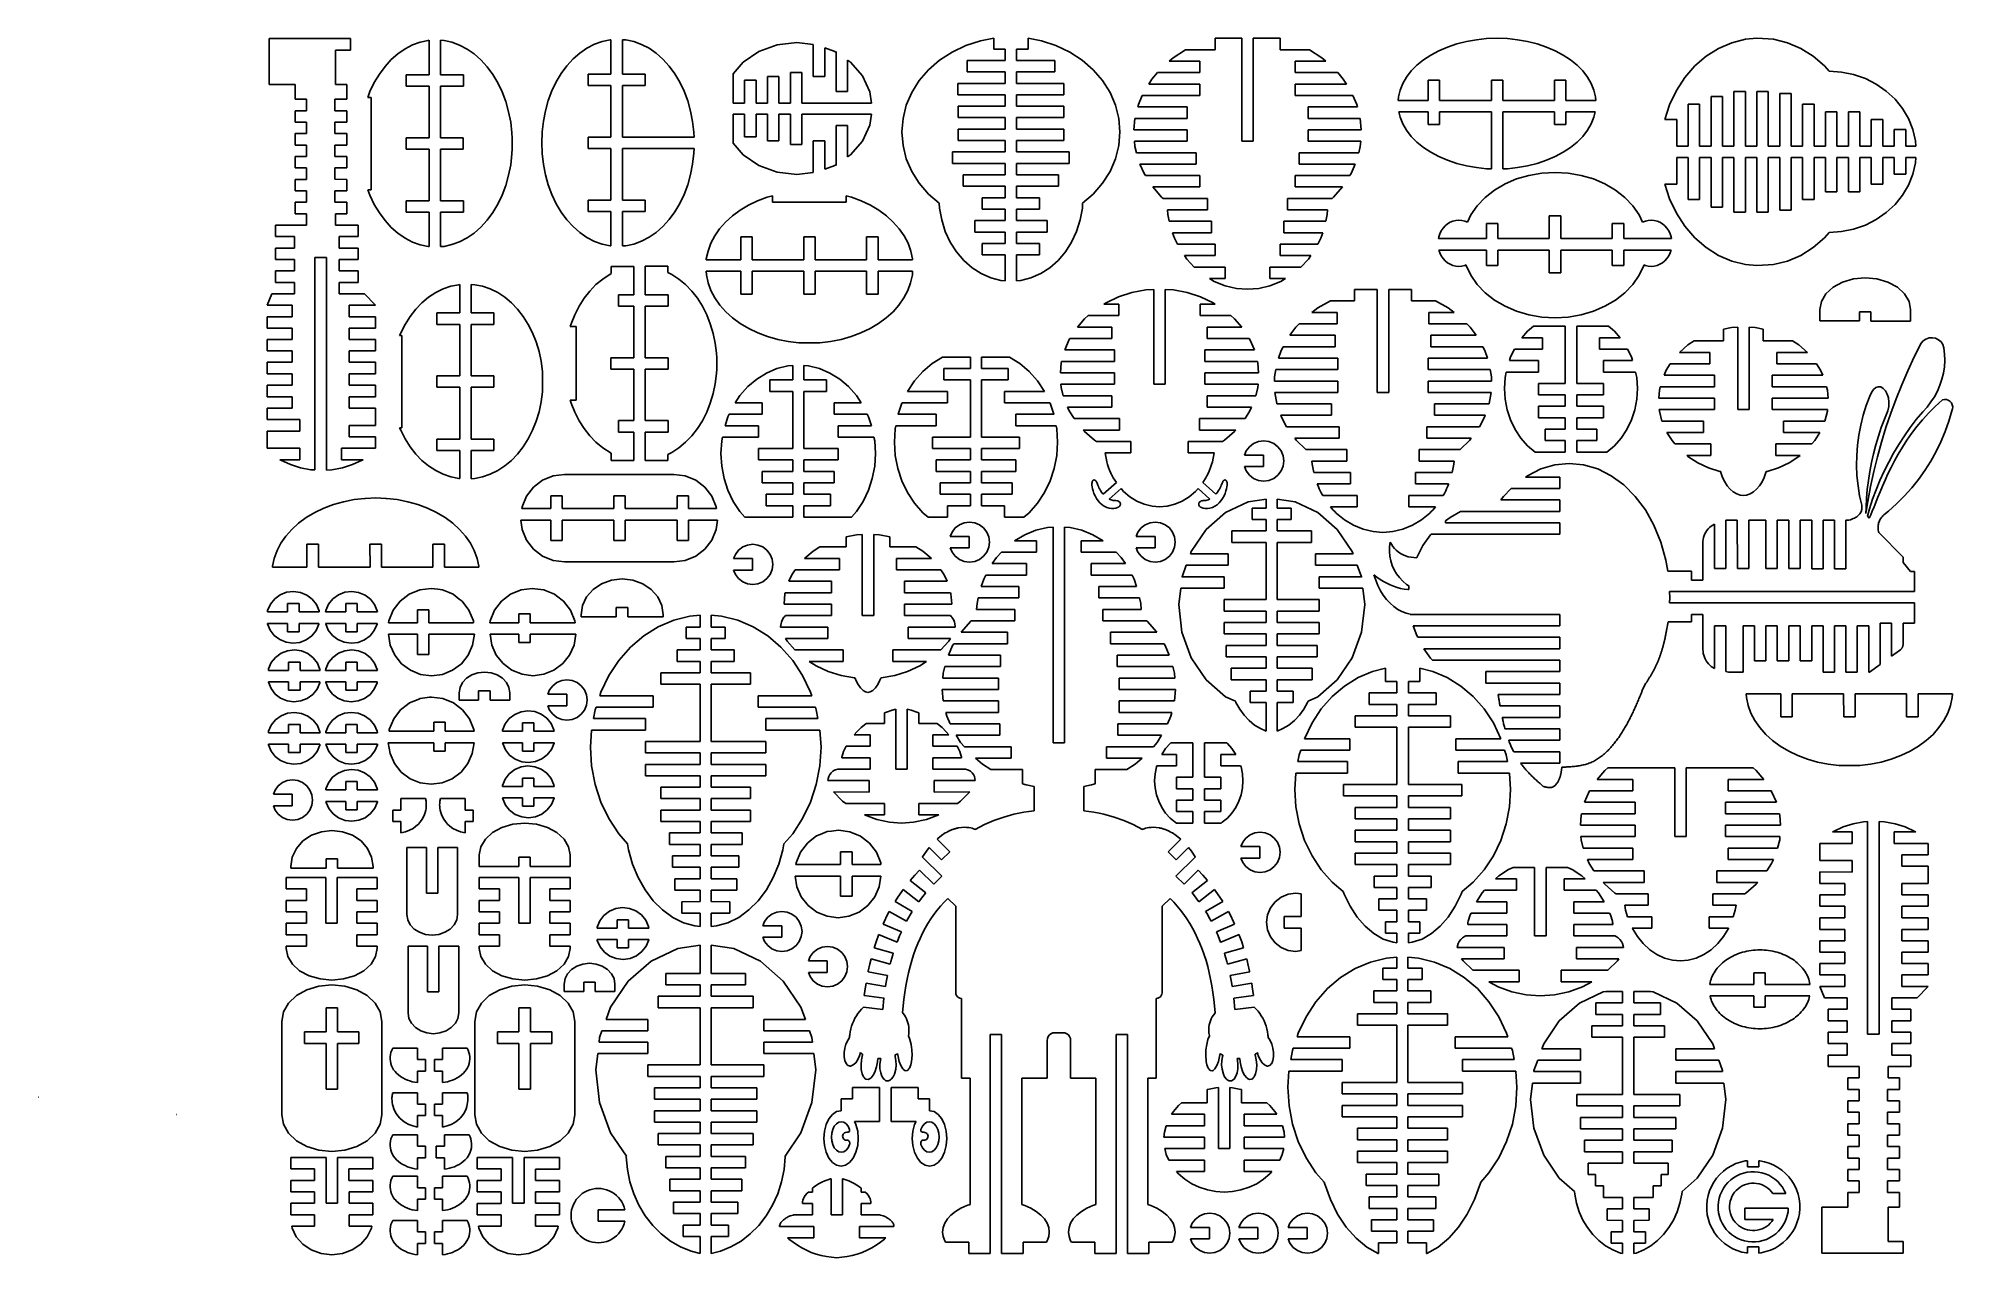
# Model space of a CAD drawing. Header units: inches. Extents: x -293 to 209, y -165 to 155.
import ezdxf

# ---------------------------------------------------------------- set-up
doc = ezdxf.new("R2010")
doc.units = ezdxf.units.IN
doc.header["$MEASUREMENT"] = 0

msp = doc.modelspace()

# ---------------------------------------------------------------- linework, layer by layer
for p, q in [((-232.27, 154.8), (-210.91, 154.8)), ((-232.27, 154.8), (-232.27, 142.8)), ((-214.85, 151.8), (-214.85, 142.8)), ((-214.85, 151.8), (-210.91, 151.8)), ((-210.91, 151.8), (-210.91, 154.8)), ((-198.52, 150.85), (-200.28, 149.3)), ((-196.65, 152.14), (-198.52, 150.85)), ((-194.7, 153.16), (-196.65, 152.14)), ((-192.68, 153.89), (-194.7, 153.16)), ((-190.61, 154.34), (-192.68, 153.89)), ((-190.37, 154.36), (-190.61, 154.34)), ((-190.37, 145.31), (-190.37, 154.36)), ((-186.43, 154.29), (-187.37, 154.36)), ((-187.37, 154.36), (-187.37, 145.31)), ((-184.36, 153.84), (-186.43, 154.29)), ((-182.34, 153.11), (-184.36, 153.84)), ((-180.39, 152.08), (-182.34, 153.11)), ((-178.52, 150.79), (-180.39, 152.08)), ((-176.77, 149.24), (-178.52, 150.79)), ((-150.83, 151.03), (-152.58, 149.48)), ((-148.96, 152.32), (-150.83, 151.03)), ((-147.01, 153.34), (-148.96, 152.32)), ((-144.98, 154.07), (-147.01, 153.34)), ((-142.92, 154.52), (-144.98, 154.07)), ((-142.68, 154.53), (-142.92, 154.52)), ((-142.68, 145.49), (-142.68, 154.53)), ((-138.74, 154.47), (-139.68, 154.53)), ((-139.68, 154.53), (-139.68, 145.49)), ((-136.67, 154.02), (-138.74, 154.47)), ((-134.65, 153.28), (-136.67, 154.02)), ((-132.69, 152.26), (-134.65, 153.28)), ((-130.83, 150.97), (-132.69, 152.26)), ((-129.07, 149.42), (-130.83, 150.97)), ((-103.88, 151.43), (-107.99, 148.65)), ((-99.09, 153.17), (-103.88, 151.43)), ((-93.96, 153.77), (-99.09, 153.17)), ((-89.65, 153.27), (-93.96, 153.77)), ((-89.65, 144.91), (-89.65, 153.27)), ((-84.04, 151.43), (-86.65, 152.38)), ((-86.65, 144.91), (-86.65, 152.38)), ((-83.65, 151.17), (-84.04, 151.43)), ((-83.65, 151.17), (-83.65, 151.43)), ((-83.65, 140.91), (-83.65, 151.17)), ((-56.53, 149.16), (-53.25, 151.29)), ((-53.25, 151.29), (-49.66, 153)), ((-49.66, 153), (-45.82, 154.24)), ((-45.82, 154.24), (-42.34, 154.9)), ((-42.34, 152.08), (-42.34, 154.9)), ((-39.34, 152.08), (-42.34, 152.08)), ((-39.34, 149.08), (-39.34, 152.08)), ((-36.34, 152.08), (-33.34, 152.08)), ((-36.34, 149.08), (-36.34, 152.08)), ((-33.34, 152.08), (-33.34, 154.9)), ((-29.87, 154.24), (-33.34, 154.9)), ((-26.03, 153), (-29.87, 154.24)), ((-22.44, 151.29), (-26.03, 153)), ((-19.16, 149.16), (-22.44, 151.29)), ((4.68, 149.78), (7.95, 151.9)), ((15.69, 151.9), (7.95, 151.9)), ((15.69, 151.9), (15.69, 154.9)), ((22.69, 154.9), (15.69, 154.9)), ((22.69, 154.9), (22.69, 127.9)), ((25.69, 154.9), (32.69, 154.9)), ((25.69, 154.9), (25.69, 127.9)), ((32.69, 151.9), (32.69, 154.9)), ((32.69, 151.9), (40.43, 151.9)), ((43.69, 149.78), (40.43, 151.9)), ((72.19, 150.49), (74.3, 151.62)), ((74.3, 151.62), (76.58, 152.6)), ((76.58, 152.6), (79, 153.41)), ((79, 153.41), (81.54, 154.06)), ((81.54, 154.06), (84.17, 154.52)), ((84.17, 154.52), (86.85, 154.8)), ((86.85, 154.8), (89.57, 154.9)), ((89.57, 154.9), (92.28, 154.8)), ((92.28, 154.8), (94.96, 154.52)), ((94.96, 154.52), (97.59, 154.06)), ((97.59, 154.06), (100.13, 153.41)), ((100.13, 153.41), (102.55, 152.6)), ((102.55, 152.6), (104.83, 151.62)), ((104.83, 151.62), (106.94, 150.49)), ((147.62, 152.25), (144.38, 150.2)), ((151.09, 153.74), (147.62, 152.25)), ((154.7, 154.65), (151.09, 153.74)), ((157.68, 154.9), (154.7, 154.65)), ((160.68, 154.77), (157.68, 154.9)), ((162.08, 154.65), (160.68, 154.77)), ((165.7, 153.74), (162.08, 154.65)), ((169.16, 152.25), (165.7, 153.74)), ((172.41, 150.2), (169.16, 152.25)), ((-201.9, 147.51), (-203.38, 145.5)), ((-200.28, 149.3), (-201.9, 147.51)), ((-175.14, 147.44), (-176.77, 149.24)), ((-173.66, 145.43), (-175.14, 147.44)), ((-155.69, 145.67), (-157.01, 143.46)), ((-154.21, 147.69), (-155.69, 145.67)), ((-152.58, 149.48), (-154.21, 147.69)), ((-127.45, 147.62), (-129.07, 149.42)), ((-125.97, 145.61), (-127.45, 147.62)), ((-124.65, 143.39), (-125.97, 145.61)), ((-107.99, 148.65), (-110.65, 145.6)), ((-110.65, 137.91), (-110.65, 145.6)), ((-95.65, 137.91), (-95.65, 145.91)), ((-95.65, 145.91), (-92.65, 145.91)), ((-92.65, 145.91), (-92.65, 137.91)), ((-79.93, 148.65), (-80.65, 149.14)), ((-80.65, 140.91), (-80.65, 149.14)), ((-76.78, 145.04), (-79.93, 148.65)), ((-61.87, 143.81), (-59.42, 146.65)), ((-59.42, 146.65), (-56.53, 149.16)), ((-49.34, 149.08), (-39.34, 149.08)), ((-49.34, 146.08), (-49.34, 149.08)), ((-49.34, 146.08), (-39.34, 146.08)), ((-39.34, 143.08), (-39.34, 146.08)), ((-26.34, 149.08), (-36.34, 149.08)), ((-36.34, 143.08), (-36.34, 146.08)), ((-26.34, 146.08), (-36.34, 146.08)), ((-26.34, 146.08), (-26.34, 149.08)), ((-16.27, 146.65), (-19.16, 149.16)), ((-13.82, 143.81), (-16.27, 146.65)), ((-0.9, 144.2), (0.57, 145.9)), ((0.57, 145.9), (11.69, 145.9)), ((3.66, 148.9), (4.68, 149.78)), ((11.69, 148.9), (3.66, 148.9)), ((11.69, 145.9), (11.69, 148.9)), ((36.69, 148.9), (44.71, 148.9)), ((36.69, 145.9), (36.69, 148.9)), ((47.81, 145.9), (36.69, 145.9)), ((44.71, 148.9), (43.69, 149.78)), ((49.27, 144.2), (47.81, 145.9)), ((65.85, 144.72), (67.08, 146.32)), ((67.08, 146.32), (68.56, 147.83)), ((68.56, 147.83), (70.27, 149.22)), ((70.27, 149.22), (72.19, 150.49)), ((106.94, 150.49), (108.86, 149.22)), ((108.86, 149.22), (110.57, 147.83)), ((110.57, 147.83), (112.05, 146.32)), ((112.05, 146.32), (113.29, 144.72)), ((141.42, 147.64), (138.8, 144.62)), ((144.38, 150.2), (141.42, 147.64)), ((175.37, 147.64), (172.41, 150.2)), ((176.6, 146.23), (175.37, 147.64)), ((179.86, 146.02), (176.6, 146.23)), ((183.05, 145.37), (179.86, 146.02)), ((-232.27, 142.8), (-225.46, 142.8)), ((-225.46, 138.9), (-225.46, 142.8)), ((-214.85, 142.8), (-211.91, 142.8)), ((-211.91, 142.8), (-211.91, 138.9)), ((-205.84, 140.9), (-206.4, 139.4)), ((-204.7, 143.28), (-205.84, 140.9)), ((-203.38, 145.5), (-204.7, 143.28)), ((-196.37, 145.31), (-196.37, 142.31)), ((-190.37, 145.31), (-196.37, 145.31)), ((-196.37, 142.31), (-190.37, 142.31)), ((-190.37, 142.31), (-190.37, 128.8)), ((-187.37, 145.31), (-181.37, 145.31)), ((-181.37, 142.31), (-187.37, 142.31)), ((-187.37, 128.81), (-187.37, 142.31)), ((-181.37, 145.31), (-181.37, 142.31)), ((-172.34, 143.21), (-173.66, 145.43)), ((-171.2, 140.82), (-172.34, 143.21)), ((-170.25, 138.29), (-171.2, 140.82)), ((-158.15, 141.08), (-159.1, 138.54)), ((-157.01, 143.46), (-158.15, 141.08)), ((-142.68, 145.49), (-148.68, 145.49)), ((-148.68, 145.49), (-148.68, 142.49)), ((-148.68, 142.49), (-142.68, 142.49)), ((-142.68, 142.49), (-142.68, 128.97)), ((-139.68, 145.49), (-133.68, 145.49)), ((-133.68, 142.49), (-139.68, 142.49)), ((-139.68, 128.99), (-139.68, 142.49)), ((-133.68, 145.49), (-133.68, 142.49)), ((-123.51, 141), (-124.65, 143.39)), ((-122.56, 138.46), (-123.51, 141)), ((-104.65, 143.91), (-107.65, 143.91)), ((-107.65, 143.91), (-107.65, 137.91)), ((-104.65, 137.91), (-104.65, 143.91)), ((-98.65, 144.91), (-101.65, 144.91)), ((-101.65, 144.91), (-101.65, 137.91)), ((-98.65, 144.91), (-98.65, 137.91)), ((-89.65, 144.91), (-86.65, 144.91)), ((-83.65, 140.91), (-80.65, 140.91)), ((-74.79, 140.83), (-76.78, 145.04)), ((-74.36, 137.91), (-74.79, 140.83)), ((-65.26, 137.36), (-63.83, 140.69)), ((-63.83, 140.69), (-61.87, 143.81)), ((-51.74, 143.08), (-39.34, 143.08)), ((-51.74, 140.08), (-51.74, 143.08)), ((-23.94, 143.08), (-36.34, 143.08)), ((-23.94, 140.08), (-23.94, 143.08)), ((-11.86, 140.69), (-13.82, 143.81)), ((-10.43, 137.36), (-11.86, 140.69)), ((-1.72, 142.9), (-0.9, 144.2)), ((11.69, 142.9), (-1.72, 142.9)), ((11.69, 139.9), (11.69, 142.9)), ((36.69, 142.9), (50.1, 142.9)), ((36.69, 139.9), (36.69, 142.9)), ((50.1, 142.9), (49.27, 144.2)), ((63.74, 139.54), (64.17, 141.31)), ((64.17, 141.31), (64.87, 143.05)), ((64.87, 143.05), (65.85, 144.72)), ((74.52, 143.92), (71.52, 143.92)), ((71.52, 143.92), (71.52, 138.6)), ((74.52, 138.6), (74.52, 143.92)), ((88.13, 143.92), (88.13, 138.6)), ((91.13, 143.92), (88.13, 143.92)), ((91.13, 138.6), (91.13, 143.92)), ((104.63, 143.92), (104.63, 138.6)), ((107.63, 143.92), (104.63, 143.92)), ((107.63, 138.6), (107.63, 143.92)), ((113.29, 144.72), (114.26, 143.05)), ((114.26, 143.05), (114.96, 141.31)), ((114.96, 141.31), (115.39, 139.54)), ((136.58, 141.2), (134.81, 137.45)), ((138.8, 144.62), (136.58, 141.2)), ((151.68, 140.96), (151.68, 126.62)), ((154.68, 140.96), (151.68, 140.96)), ((154.68, 126.62), (154.68, 140.96)), ((160.68, 140.96), (157.68, 140.96)), ((157.68, 126.62), (157.68, 140.96)), ((160.68, 126.62), (160.68, 140.96)), ((186.12, 144.32), (183.05, 145.37)), ((188.98, 142.87), (186.12, 144.32)), ((191.6, 141.05), (188.98, 142.87)), ((193.91, 138.91), (191.6, 141.05)), ((-225.46, 138.9), (-222.46, 138.9)), ((-225.46, 132.9), (-225.46, 135.9)), ((-225.46, 135.9), (-222.46, 135.9)), ((-222.46, 135.9), (-222.46, 138.9)), ((-211.91, 138.9), (-215.09, 138.9)), ((-215.09, 138.9), (-215.09, 135.9)), ((-211.91, 135.9), (-215.09, 135.9)), ((-211.91, 135.9), (-211.91, 132.9)), ((-205.52, 139.4), (-206.4, 139.4)), ((-205.52, 139.4), (-205.52, 115.19)), ((-169.5, 135.62), (-170.25, 138.29)), ((-168.96, 132.87), (-169.5, 135.62)), ((-159.85, 135.89), (-160.39, 133.14)), ((-159.1, 138.54), (-159.85, 135.89)), ((-121.81, 135.8), (-122.56, 138.46)), ((-121.27, 133.05), (-121.81, 135.8)), ((-107.65, 137.91), (-110.65, 137.91)), ((-101.65, 137.91), (-104.65, 137.91)), ((-95.65, 137.91), (-98.65, 137.91)), ((-74.36, 137.91), (-92.65, 137.91)), ((-66.13, 133.88), (-65.26, 137.36)), ((-39.34, 140.08), (-51.74, 140.08)), ((-51.69, 137.08), (-39.34, 137.08)), ((-51.69, 134.08), (-51.69, 137.08)), ((-39.34, 137.08), (-39.34, 140.08)), ((-36.34, 140.08), (-23.94, 140.08)), ((-36.34, 137.08), (-36.34, 140.08)), ((-24, 137.08), (-36.34, 137.08)), ((-24, 134.08), (-24, 137.08)), ((-9.56, 133.88), (-10.43, 137.36)), ((-4.59, 136.9), (-4.44, 137.49)), ((8.34, 136.9), (-4.59, 136.9)), ((-4.44, 137.49), (-3.4, 139.9)), ((-3.4, 139.9), (11.69, 139.9)), ((8.34, 133.9), (8.34, 136.9)), ((51.78, 139.9), (36.69, 139.9)), ((40.03, 136.9), (52.96, 136.9)), ((40.03, 133.9), (40.03, 136.9)), ((52.81, 137.49), (51.78, 139.9)), ((52.96, 136.9), (52.81, 137.49)), ((63.67, 138.6), (63.74, 139.54)), ((71.52, 138.6), (63.67, 138.6)), ((64.17, 134.18), (63.83, 135.6)), ((63.83, 135.6), (71.52, 135.6)), ((71.52, 135.6), (71.52, 132.25)), ((88.13, 138.6), (74.52, 138.6)), ((74.52, 135.6), (88.13, 135.6)), ((74.52, 132.25), (74.52, 135.6)), ((88.13, 135.6), (88.13, 120.65)), ((104.63, 138.6), (91.13, 138.6)), ((91.13, 135.6), (104.63, 135.6)), ((91.13, 135.6), (91.13, 120.66)), ((104.63, 132.25), (104.63, 135.6)), ((115.46, 138.6), (107.63, 138.6)), ((107.63, 135.6), (107.63, 132.25)), ((107.63, 135.6), (115.3, 135.6)), ((115.3, 135.6), (114.96, 134.18)), ((115.39, 139.54), (115.46, 138.6)), ((134.81, 137.45), (133.57, 133.62)), ((139.68, 137.62), (139.68, 126.62)), ((142.68, 137.62), (139.68, 137.62)), ((142.68, 126.62), (142.68, 137.62)), ((145.68, 139.62), (145.68, 126.62)), ((148.68, 139.62), (145.68, 139.62)), ((148.68, 126.62), (148.68, 139.62)), ((166.68, 140.39), (163.68, 140.39)), ((163.68, 140.39), (163.68, 126.62)), ((166.68, 126.62), (166.68, 140.39)), ((172.68, 137.62), (169.68, 137.62)), ((169.68, 137.62), (169.68, 126.62)), ((172.68, 126.62), (172.68, 137.62)), ((178.68, 135.62), (175.68, 135.62)), ((175.68, 135.62), (175.68, 126.62)), ((178.68, 126.62), (178.68, 135.62)), ((184.68, 135.62), (181.68, 135.62)), ((181.68, 135.62), (181.68, 126.62)), ((184.68, 126.62), (184.68, 135.62)), ((195.87, 136.49), (193.91, 138.91)), ((197.43, 133.83), (195.87, 136.49)), ((-225.46, 132.9), (-222.46, 132.9)), ((-222.46, 129.9), (-222.46, 132.9)), ((-211.91, 132.9), (-215.09, 132.9)), ((-215.09, 132.9), (-215.09, 129.9)), ((-168.63, 130.06), (-168.96, 132.87)), ((-160.39, 133.14), (-160.72, 130.33)), ((-120.94, 130.24), (-121.27, 133.05)), ((-107.65, 135.04), (-110.65, 135.04)), ((-110.65, 135.04), (-110.65, 127.35)), ((-107.65, 129.04), (-107.65, 135.04)), ((-101.65, 135.04), (-104.65, 135.04)), ((-104.65, 135.04), (-104.65, 129.04)), ((-101.65, 128.04), (-101.65, 135.04)), ((-95.65, 135.04), (-98.65, 135.04)), ((-98.65, 128.04), (-98.65, 135.04)), ((-95.65, 135.04), (-95.65, 127.04)), ((-92.65, 127.04), (-92.65, 135.04)), ((-74.36, 135.04), (-92.65, 135.04)), ((-83.65, 132.04), (-83.65, 121.79)), ((-83.65, 132.04), (-80.65, 132.04)), ((-80.65, 132.04), (-80.65, 123.81)), ((-74.79, 132.13), (-76.78, 127.91)), ((-74.36, 135.04), (-74.79, 132.13)), ((-66.43, 130.34), (-66.13, 133.88)), ((-51.69, 134.08), (-39.34, 134.08)), ((-51.69, 131.08), (-39.34, 131.08)), ((-51.69, 128.08), (-51.69, 131.08)), ((-39.34, 131.08), (-39.34, 134.08)), ((-36.34, 131.08), (-36.34, 134.08)), ((-24, 134.08), (-36.34, 134.08)), ((-24, 131.08), (-36.34, 131.08)), ((-24, 128.08), (-24, 131.08)), ((-9.26, 130.34), (-9.56, 133.88)), ((-5.59, 130.9), (-5.34, 133.88)), ((8.34, 130.9), (-5.59, 130.9)), ((8.34, 133.9), (-5.34, 133.88)), ((8.34, 127.9), (8.34, 130.9)), ((40.03, 133.9), (53.72, 133.88)), ((40.03, 130.9), (53.97, 130.9)), ((40.03, 127.9), (40.03, 130.9)), ((53.97, 130.9), (53.72, 133.88)), ((64.87, 132.45), (64.17, 134.18)), ((65.85, 130.77), (64.87, 132.45)), ((67.08, 129.18), (65.85, 130.77)), ((71.52, 132.25), (74.52, 132.25)), ((107.63, 132.25), (104.63, 132.25)), ((113.29, 130.77), (112.05, 129.18)), ((114.26, 132.45), (113.29, 130.77)), ((114.96, 134.18), (114.26, 132.45)), ((136.68, 133.62), (133.57, 133.62)), ((136.68, 126.62), (136.68, 133.62)), ((190.68, 133.62), (187.68, 133.62)), ((187.68, 133.62), (187.68, 126.62)), ((190.68, 126.62), (190.68, 133.62)), ((196.68, 130.99), (193.68, 130.99)), ((193.68, 130.99), (193.68, 126.62)), ((196.68, 130.99), (196.68, 126.62)), ((198.57, 130.99), (197.43, 133.83)), ((199.27, 128.04), (198.57, 130.99)), ((-225.46, 129.9), (-222.46, 129.9)), ((-225.46, 126.9), (-225.46, 129.9)), ((-225.46, 126.9), (-222.46, 126.9)), ((-222.46, 126.9), (-222.46, 123.9)), ((-211.91, 129.9), (-215.09, 129.9)), ((-211.91, 126.9), (-215.09, 126.9)), ((-215.09, 126.9), (-215.09, 123.9)), ((-211.91, 129.9), (-211.91, 126.9)), ((-190.37, 128.8), (-196.37, 128.8)), ((-196.37, 125.82), (-196.37, 128.8)), ((-190.37, 125.82), (-196.37, 125.82)), ((-190.37, 112.31), (-190.37, 125.82)), ((-187.37, 128.81), (-181.39, 128.8)), ((-187.37, 125.81), (-181.39, 125.82)), ((-187.37, 125.81), (-187.37, 112.31)), ((-181.39, 125.82), (-181.39, 128.8)), ((-168.63, 129.98), (-168.63, 130.06)), ((-168.58, 128.81), (-168.63, 129.98)), ((-168.58, 125.81), (-168.63, 124.64)), ((-168.58, 125.81), (-168.58, 128.81)), ((-160.72, 130.16), (-160.82, 127.49)), ((-160.72, 124.82), (-160.82, 127.49)), ((-160.72, 130.33), (-160.72, 130.16)), ((-148.68, 125.99), (-148.68, 128.98)), ((-142.68, 128.97), (-148.68, 128.98)), ((-142.68, 126), (-148.68, 125.99)), ((-142.68, 112.49), (-142.68, 126)), ((-139.68, 128.99), (-133.68, 128.97)), ((-139.68, 125.99), (-133.68, 126)), ((-139.68, 125.99), (-139.68, 112.49)), ((-125.97, 128.97), (-133.68, 128.97)), ((-125.97, 126), (-133.68, 126)), ((-125.97, 128.97), (-120.89, 128.99)), ((-125.97, 126), (-120.89, 125.99)), ((-120.94, 130.16), (-120.94, 130.24)), ((-120.89, 128.99), (-120.94, 130.16)), ((-120.89, 125.99), (-120.94, 124.82)), ((-107.99, 124.3), (-110.65, 127.35)), ((-104.65, 129.04), (-107.65, 129.04)), ((-98.65, 128.04), (-101.65, 128.04)), ((-95.65, 127.04), (-92.65, 127.04)), ((-89.65, 128.04), (-86.65, 128.04)), ((-89.65, 128.04), (-89.65, 119.68)), ((-86.65, 128.04), (-86.65, 120.57)), ((-76.78, 127.91), (-79.93, 124.3)), ((-66.13, 126.79), (-66.43, 130.34)), ((-65.26, 123.32), (-66.13, 126.79)), ((-51.69, 128.08), (-39.34, 128.08)), ((-39.34, 125.08), (-39.34, 128.08)), ((-36.34, 125.08), (-36.34, 128.08)), ((-24, 128.08), (-36.34, 128.08)), ((-10.43, 123.32), (-9.56, 126.79)), ((-9.56, 126.79), (-9.26, 130.34)), ((-5.34, 126.5), (-5.46, 127.9)), ((8.34, 127.9), (-5.46, 127.9)), ((-4.94, 124.9), (-5.34, 126.5)), ((22.69, 127.9), (25.69, 127.9)), ((40.03, 127.9), (53.84, 127.9)), ((53.32, 124.9), (53.72, 126.5)), ((53.72, 126.5), (53.84, 127.9)), ((68.56, 127.67), (67.08, 129.18)), ((70.27, 126.28), (68.56, 127.67)), ((72.19, 125.01), (70.27, 126.28)), ((108.86, 126.28), (106.94, 125.01)), ((110.57, 127.67), (108.86, 126.28)), ((112.05, 129.18), (110.57, 127.67)), ((139.68, 126.62), (136.68, 126.62)), ((145.68, 126.62), (142.68, 126.62)), ((151.68, 126.62), (148.68, 126.62)), ((157.68, 126.62), (154.68, 126.62)), ((163.68, 126.62), (160.68, 126.62)), ((169.68, 126.62), (166.68, 126.62)), ((175.68, 126.62), (172.68, 126.62)), ((181.68, 126.62), (178.68, 126.62)), ((187.68, 126.62), (184.68, 126.62)), ((193.68, 126.62), (190.68, 126.62)), ((199.38, 126.62), (196.68, 126.62)), ((199.38, 126.62), (199.27, 128.04)), ((-225.46, 123.9), (-222.46, 123.9)), ((-225.46, 123.9), (-225.46, 120.9)), ((-225.46, 120.9), (-222.46, 120.9)), ((-222.46, 120.9), (-222.46, 117.9)), ((-215.09, 123.9), (-211.9, 123.9)), ((-215.08, 120.91), (-215.09, 117.91)), ((-211.9, 120.9), (-215.08, 120.91)), ((-211.9, 123.9), (-211.9, 120.9)), ((-168.96, 121.75), (-169.5, 118.99)), ((-168.63, 124.56), (-168.96, 121.75)), ((-168.63, 124.64), (-168.63, 124.56)), ((-160.72, 124.65), (-160.72, 124.82)), ((-160.39, 121.84), (-160.72, 124.65)), ((-159.85, 119.09), (-160.39, 121.84)), ((-121.27, 121.93), (-121.81, 119.17)), ((-120.94, 124.74), (-121.27, 121.93)), ((-120.94, 124.82), (-120.94, 124.74)), ((-103.88, 121.52), (-107.99, 124.3)), ((-99.09, 119.78), (-103.88, 121.52)), ((-84.04, 121.52), (-86.65, 120.57)), ((-83.65, 121.79), (-84.04, 121.52)), ((-83.65, 121.79), (-83.65, 121.52)), ((-79.93, 124.3), (-80.65, 123.81)), ((-63.83, 119.99), (-65.26, 123.32)), ((-53.12, 125.08), (-39.34, 125.08)), ((-53.12, 122.08), (-53.12, 125.08)), ((-39.34, 122.08), (-53.12, 122.08)), ((-39.34, 119.08), (-39.34, 122.08)), ((-22.57, 125.08), (-36.34, 125.08)), ((-36.34, 122.08), (-22.57, 122.08)), ((-36.34, 119.08), (-36.34, 122.08)), ((-22.57, 122.08), (-22.57, 125.08)), ((-11.86, 119.99), (-10.43, 123.32)), ((10.69, 124.9), (-4.94, 124.9)), ((-2.94, 119.42), (-4.01, 121.9)), ((10.69, 121.9), (-4.01, 121.9)), ((10.69, 121.9), (10.69, 124.9)), ((37.69, 124.9), (53.32, 124.9)), ((37.69, 121.9), (37.69, 124.9)), ((37.69, 121.9), (52.39, 121.9)), ((51.32, 119.42), (52.39, 121.9)), ((74.3, 123.88), (72.19, 125.01)), ((76.58, 122.9), (74.3, 123.88)), ((79, 122.08), (76.58, 122.9)), ((81.54, 121.44), (79, 122.08)), ((84.17, 120.98), (81.54, 121.44)), ((86.85, 120.7), (84.17, 120.98)), ((88.13, 120.65), (86.85, 120.7)), ((92.28, 120.7), (91.13, 120.66)), ((94.96, 120.98), (92.28, 120.7)), ((97.59, 121.44), (94.96, 120.98)), ((100.13, 122.08), (97.59, 121.44)), ((102.55, 122.9), (100.13, 122.08)), ((104.83, 123.88), (102.55, 122.9)), ((106.94, 125.01), (104.83, 123.88)), ((136.68, 123.62), (136.68, 116.62)), ((139.68, 123.62), (136.68, 123.62)), ((139.68, 112.62), (139.68, 123.62)), ((142.68, 123.62), (142.68, 112.62)), ((145.68, 123.62), (142.68, 123.62)), ((145.68, 110.62), (145.68, 123.62)), ((148.68, 123.62), (148.68, 110.62)), ((151.68, 123.62), (148.68, 123.62)), ((151.68, 109.27), (151.68, 123.62)), ((154.68, 123.62), (154.68, 109.27)), ((157.68, 123.62), (154.68, 123.62)), ((157.68, 123.62), (157.68, 109.27)), ((160.68, 123.62), (160.68, 109.27)), ((163.68, 123.62), (160.68, 123.62)), ((163.68, 109.84), (163.68, 123.62)), ((166.68, 123.62), (166.68, 109.84)), ((169.68, 123.62), (166.68, 123.62)), ((169.68, 112.62), (169.68, 123.62)), ((172.68, 123.62), (172.68, 112.62)), ((175.68, 123.62), (172.68, 123.62)), ((175.68, 114.62), (175.68, 123.62)), ((178.68, 123.62), (178.68, 114.62)), ((181.68, 123.62), (178.68, 123.62)), ((181.68, 114.62), (181.68, 123.62)), ((184.68, 123.62), (184.68, 114.62)), ((187.68, 123.62), (184.68, 123.62)), ((187.68, 116.62), (187.68, 123.62)), ((193.68, 123.62), (190.68, 123.62)), ((190.68, 123.62), (190.68, 116.62)), ((193.68, 119.24), (193.68, 123.62)), ((199.38, 123.62), (196.68, 123.62)), ((196.68, 119.24), (196.68, 123.62)), ((199.27, 122.2), (198.57, 119.24)), ((199.38, 123.62), (199.27, 122.2)), ((-225.46, 117.9), (-225.46, 114.9)), ((-225.46, 117.9), (-222.46, 117.9)), ((-211.9, 117.9), (-215.09, 117.91)), ((-211.9, 117.9), (-211.91, 114.9)), ((-170.25, 116.33), (-171.2, 113.79)), ((-169.5, 118.99), (-170.25, 116.33)), ((-159.1, 116.43), (-159.85, 119.09)), ((-158.15, 113.9), (-159.1, 116.43)), ((-122.56, 116.51), (-123.51, 113.97)), ((-121.81, 119.17), (-122.56, 116.51)), ((-93.96, 119.18), (-99.09, 119.78)), ((-89.65, 119.68), (-93.96, 119.18)), ((-61.87, 116.87), (-63.83, 119.99)), ((-59.42, 114.03), (-61.87, 116.87)), ((-50.34, 119.08), (-39.34, 119.08)), ((-50.34, 116.08), (-50.34, 119.08)), ((-39.34, 116.08), (-50.34, 116.08)), ((-39.34, 113.08), (-39.34, 116.08)), ((-25.34, 119.08), (-36.34, 119.08)), ((-36.34, 113.08), (-36.34, 116.08)), ((-36.34, 116.08), (-25.34, 116.08)), ((-25.34, 116.08), (-25.34, 119.08)), ((-16.27, 114.03), (-13.82, 116.87)), ((-13.82, 116.87), (-11.86, 119.99)), ((-2.61, 118.9), (-2.94, 119.42)), ((11.69, 118.9), (-2.61, 118.9)), ((1.66, 113.21), (-0.66, 115.9)), ((11.69, 115.9), (-0.66, 115.9)), ((11.69, 115.9), (11.69, 118.9)), ((36.69, 118.9), (50.99, 118.9)), ((36.69, 115.9), (36.69, 118.9)), ((36.69, 115.9), (49.03, 115.9)), ((46.71, 113.21), (49.03, 115.9)), ((50.99, 118.9), (51.32, 119.42)), ((91.67, 116.69), (88.9, 115.07)), ((94.71, 118), (91.67, 116.69)), ((97.94, 118.95), (94.71, 118)), ((101.32, 119.53), (97.94, 118.95)), ((104.77, 119.72), (101.32, 119.53)), ((104.77, 119.72), (108.22, 119.53)), ((108.22, 119.53), (111.6, 118.95)), ((111.6, 118.95), (114.84, 118)), ((114.84, 118), (117.87, 116.69)), ((117.87, 116.69), (120.64, 115.07)), ((134.81, 112.78), (133.57, 116.62)), ((136.68, 116.62), (133.57, 116.62)), ((190.68, 116.62), (187.68, 116.62)), ((196.68, 119.24), (193.68, 119.24)), ((197.43, 116.4), (195.87, 113.75)), ((198.57, 119.24), (197.43, 116.4)), ((-225.46, 114.9), (-222.46, 114.9)), ((-225.46, 111.9), (-222.46, 111.9)), ((-225.46, 111.9), (-225.46, 108.86)), ((-222.46, 114.9), (-222.46, 111.9)), ((-211.91, 114.9), (-215.09, 114.91)), ((-215.09, 114.91), (-215.09, 111.91)), ((-211.91, 111.9), (-215.09, 111.91)), ((-211.91, 111.9), (-211.91, 108.86)), ((-205.84, 113.72), (-206.39, 115.19)), ((-205.52, 115.19), (-206.39, 115.19)), ((-204.7, 111.33), (-205.84, 113.72)), ((-203.38, 109.12), (-204.7, 111.33)), ((-196.37, 109.31), (-196.37, 112.31)), ((-196.37, 112.31), (-190.37, 112.31)), ((-181.37, 112.31), (-187.37, 112.31)), ((-181.37, 109.31), (-181.37, 112.31)), ((-172.34, 111.4), (-173.66, 109.19)), ((-171.2, 113.79), (-172.34, 111.4)), ((-157.01, 111.51), (-158.15, 113.9)), ((-155.69, 109.3), (-157.01, 111.51)), ((-148.68, 109.49), (-148.68, 112.49)), ((-148.68, 112.49), (-142.68, 112.49)), ((-133.68, 112.49), (-139.68, 112.49)), ((-133.68, 109.49), (-133.68, 112.49)), ((-124.65, 111.58), (-125.97, 109.37)), ((-123.51, 113.97), (-124.65, 111.58)), ((-108.85, 109.81), (-106.63, 111.13)), ((-106.63, 111.13), (-104.25, 112.27)), ((-104.25, 112.27), (-101.71, 113.22)), ((-101.71, 113.22), (-100.3, 113.62)), ((-100.3, 111.95), (-100.3, 113.62)), ((-81.04, 111.95), (-100.3, 111.95)), ((-79.61, 113.22), (-81.04, 113.62)), ((-81.04, 111.95), (-81.04, 113.62)), ((-77.07, 112.27), (-79.61, 113.22)), ((-74.68, 111.13), (-77.07, 112.27)), ((-72.47, 109.81), (-74.68, 111.13)), ((-56.65, 111.62), (-59.42, 114.03)), ((-56.65, 111.62), (-56.57, 110.38)), ((-45.34, 113.08), (-39.34, 113.08)), ((-45.34, 110.08), (-45.34, 113.08)), ((-30.34, 113.08), (-36.34, 113.08)), ((-30.34, 110.08), (-30.34, 113.08)), ((-19.04, 111.62), (-19.12, 110.38)), ((-19.04, 111.62), (-16.27, 114.03)), ((2.02, 112.9), (1.66, 113.21)), ((13.69, 112.9), (2.02, 112.9)), ((13.69, 109.9), (13.69, 112.9)), ((34.69, 112.9), (46.35, 112.9)), ((34.69, 109.9), (34.69, 112.9)), ((46.35, 112.9), (46.71, 113.21)), ((84.39, 110.97), (82.73, 108.58)), ((86.46, 113.14), (84.39, 110.97)), ((88.9, 115.07), (86.46, 113.14)), ((120.64, 115.07), (123.08, 113.14)), ((123.08, 113.14), (125.16, 110.97)), ((125.16, 110.97), (126.81, 108.58)), ((136.58, 109.03), (134.81, 112.78)), ((142.68, 112.62), (139.68, 112.62)), ((148.68, 110.62), (145.68, 110.62)), ((172.68, 112.62), (169.68, 112.62)), ((178.68, 114.62), (175.68, 114.62)), ((184.68, 114.62), (181.68, 114.62)), ((193.91, 111.32), (191.6, 109.18)), ((195.87, 113.75), (193.91, 111.32)), ((-230.6, 105.9), (-222.46, 105.9)), ((-230.6, 102.9), (-230.6, 105.9)), ((-225.46, 108.86), (-222.46, 108.86)), ((-222.46, 105.9), (-222.46, 108.86)), ((-211.91, 108.86), (-214.91, 108.86)), ((-214.91, 108.86), (-214.91, 105.9)), ((-208.93, 105.9), (-214.91, 105.9)), ((-208.93, 105.9), (-208.93, 102.9)), ((-201.9, 107.11), (-203.38, 109.12)), ((-200.28, 105.32), (-201.9, 107.11)), ((-190.37, 109.31), (-196.37, 109.31)), ((-190.37, 109.31), (-190.37, 100.26)), ((-187.37, 109.31), (-181.37, 109.31)), ((-187.37, 109.31), (-187.37, 100.26)), ((-176.77, 105.38), (-178.52, 103.83)), ((-175.14, 107.17), (-176.77, 105.38)), ((-173.66, 109.19), (-175.14, 107.17)), ((-154.21, 107.29), (-155.69, 109.3)), ((-152.58, 105.5), (-154.21, 107.29)), ((-150.83, 103.95), (-152.58, 105.5)), ((-142.68, 109.49), (-148.68, 109.49)), ((-142.68, 109.49), (-142.68, 100.44)), ((-139.68, 109.49), (-133.68, 109.49)), ((-139.68, 109.49), (-139.68, 100.44)), ((-129.07, 105.56), (-130.83, 104.01)), ((-127.45, 107.35), (-129.07, 105.56)), ((-125.97, 109.37), (-127.45, 107.35)), ((-114.2, 104.95), (-112.65, 106.71)), ((-112.65, 106.71), (-110.86, 108.33)), ((-110.86, 108.33), (-108.85, 109.81)), ((-70.46, 108.33), (-72.47, 109.81)), ((-68.67, 106.71), (-70.46, 108.33)), ((-67.12, 104.95), (-68.67, 106.71)), ((-56.57, 110.38), (-55.99, 107.25)), ((-55.99, 107.25), (-55.05, 104.26)), ((-47.34, 107.08), (-39.34, 107.08)), ((-47.34, 104.08), (-47.34, 107.08)), ((-39.34, 110.08), (-45.34, 110.08)), ((-39.34, 107.08), (-39.34, 110.08)), ((-36.34, 107.08), (-36.34, 110.08)), ((-36.34, 110.08), (-30.34, 110.08)), ((-28.34, 107.08), (-36.34, 107.08)), ((-28.34, 104.08), (-28.34, 107.08)), ((-19.7, 107.25), (-20.64, 104.26)), ((-19.12, 110.38), (-19.7, 107.25)), ((3.29, 108.72), (3.21, 109.9)), ((13.69, 109.9), (3.21, 109.9)), ((3.65, 106.9), (3.29, 108.72)), ((14.69, 106.9), (3.65, 106.9)), ((14.69, 103.9), (14.69, 106.9)), ((33.69, 106.9), (44.72, 106.9)), ((33.69, 103.9), (33.69, 106.9)), ((34.69, 109.9), (45.17, 109.9)), ((44.72, 106.9), (45.09, 108.72)), ((45.09, 108.72), (45.17, 109.9)), ((75.98, 105.72), (75.43, 105.11)), ((76.6, 106.24), (75.98, 105.72)), ((77.29, 106.65), (76.6, 106.24)), ((78.01, 106.95), (77.29, 106.65)), ((78.78, 107.14), (78.01, 106.95)), ((79.55, 107.2), (78.78, 107.14)), ((80.33, 107.14), (79.55, 107.2)), ((81.09, 106.95), (80.33, 107.14)), ((81.82, 106.65), (81.09, 106.95)), ((82.73, 108.58), (81.82, 106.65)), ((86.77, 102.36), (86.77, 106.36)), ((86.77, 106.36), (89.77, 106.36)), ((89.77, 106.36), (89.77, 102.36)), ((103.27, 102.36), (103.27, 108.36)), ((103.27, 108.36), (106.27, 108.36)), ((106.27, 102.36), (106.27, 108.36)), ((119.77, 106.36), (119.77, 102.36)), ((122.77, 106.36), (119.77, 106.36)), ((122.77, 102.36), (122.77, 106.36)), ((126.81, 108.58), (127.73, 106.65)), ((127.73, 106.65), (128.46, 106.95)), ((128.46, 106.95), (129.22, 107.14)), ((129.22, 107.14), (129.99, 107.2)), ((129.99, 107.2), (130.77, 107.14)), ((130.77, 107.14), (131.53, 106.95)), ((131.53, 106.95), (132.26, 106.65)), ((132.26, 106.65), (132.94, 106.24)), ((132.94, 106.24), (133.56, 105.72)), ((133.56, 105.72), (134.11, 105.11)), ((138.8, 105.61), (136.58, 109.03)), ((141.42, 102.59), (138.8, 105.61)), ((154.68, 109.27), (151.68, 109.27)), ((160.68, 109.27), (157.68, 109.27)), ((166.68, 109.84), (163.68, 109.84)), ((186.12, 105.92), (183.05, 104.86)), ((188.98, 107.37), (186.12, 105.92)), ((191.6, 109.18), (188.98, 107.37)), ((-230.6, 102.9), (-225.6, 102.9)), ((-225.6, 99.9), (-225.6, 102.9)), ((-208.93, 102.9), (-213.93, 102.9)), ((-213.93, 102.9), (-213.93, 99.9)), ((-198.52, 103.77), (-200.28, 105.32)), ((-196.65, 102.48), (-198.52, 103.77)), ((-194.7, 101.46), (-196.65, 102.48)), ((-192.68, 100.72), (-194.7, 101.46)), ((-190.61, 100.28), (-192.68, 100.72)), ((-184.36, 100.78), (-186.43, 100.33)), ((-182.34, 101.51), (-184.36, 100.78)), ((-180.39, 102.53), (-182.34, 101.51)), ((-178.52, 103.83), (-180.39, 102.53)), ((-148.96, 102.66), (-150.83, 103.95)), ((-147.01, 101.64), (-148.96, 102.66)), ((-144.98, 100.9), (-147.01, 101.64)), ((-142.92, 100.46), (-144.98, 100.9)), ((-142.68, 100.44), (-142.92, 100.46)), ((-138.74, 100.51), (-139.68, 100.44)), ((-136.67, 100.95), (-138.74, 100.51)), ((-134.65, 101.69), (-136.67, 100.95)), ((-132.69, 102.71), (-134.65, 101.69)), ((-130.83, 104.01), (-132.69, 102.71)), ((-117.24, 99.11), (-116.51, 101.13)), ((-116.51, 101.13), (-115.49, 103.08)), ((-115.49, 103.08), (-114.2, 104.95)), ((-108.66, 102.8), (-105.66, 102.8)), ((-108.66, 96.8), (-108.66, 102.8)), ((-105.66, 102.8), (-105.66, 96.8)), ((-92.15, 102.8), (-89.17, 102.8)), ((-92.15, 96.8), (-92.15, 102.8)), ((-89.17, 96.8), (-89.17, 102.8)), ((-72.66, 102.8), (-75.66, 102.8)), ((-75.66, 102.8), (-75.66, 96.8)), ((-72.66, 96.8), (-72.66, 102.8)), ((-65.83, 103.08), (-67.12, 104.95)), ((-64.81, 101.13), (-65.83, 103.08)), ((-64.08, 99.11), (-64.81, 101.13)), ((-55.05, 104.26), (-53.74, 101.45)), ((-53.74, 101.45), (-52.12, 98.89)), ((-39.34, 104.08), (-47.34, 104.08)), ((-45.34, 101.08), (-39.34, 101.08)), ((-45.34, 98.08), (-45.34, 101.08)), ((-39.34, 101.08), (-39.34, 104.08)), ((-36.34, 101.08), (-36.34, 104.08)), ((-36.34, 104.08), (-28.34, 104.08)), ((-30.34, 101.08), (-36.34, 101.08)), ((-30.34, 98.08), (-30.34, 101.08)), ((-21.94, 101.45), (-23.57, 98.89)), ((-20.64, 104.26), (-21.94, 101.45)), ((4.99, 102.46), (4.49, 103.9)), ((14.69, 103.9), (4.49, 103.9)), ((5.78, 100.9), (4.99, 102.46)), ((15.69, 100.9), (5.78, 100.9)), ((15.69, 97.9), (15.69, 100.9)), ((32.69, 100.9), (42.6, 100.9)), ((32.69, 97.9), (32.69, 100.9)), ((33.69, 103.9), (43.88, 103.9)), ((42.6, 100.9), (43.39, 102.46)), ((43.39, 102.46), (43.88, 103.9)), ((74.32, 102.85), (74.22, 102.36)), ((86.77, 102.36), (74.22, 102.36)), ((74.59, 103.66), (74.32, 102.85)), ((74.96, 104.42), (74.59, 103.66)), ((75.43, 105.11), (74.96, 104.42)), ((103.27, 102.36), (89.77, 102.36)), ((106.27, 102.36), (119.77, 102.36)), ((122.77, 102.36), (135.32, 102.36)), ((134.11, 105.11), (134.58, 104.42)), ((134.58, 104.42), (134.95, 103.66)), ((134.95, 103.66), (135.22, 102.85)), ((135.22, 102.85), (135.32, 102.36)), ((144.38, 100.03), (141.42, 102.59)), ((175.37, 102.59), (172.41, 100.03)), ((176.6, 104), (175.37, 102.59)), ((179.86, 104.22), (176.6, 104)), ((183.05, 104.86), (179.86, 104.22)), ((-230.6, 99.9), (-225.6, 99.9)), ((-230.6, 96.9), (-230.6, 99.9)), ((-230.6, 96.9), (-225.6, 96.9)), ((-225.6, 93.9), (-225.6, 96.9)), ((-220.27, 97.38), (-217.27, 97.38)), ((-220.27, 97.38), (-220.27, 41.7)), ((-217.27, 41.68), (-217.27, 97.38)), ((-213.93, 99.9), (-208.93, 99.9)), ((-208.93, 96.9), (-213.93, 96.9)), ((-213.93, 96.9), (-213.93, 93.9)), ((-208.93, 99.9), (-208.93, 96.9)), ((-190.37, 100.26), (-190.61, 100.28)), ((-186.43, 100.33), (-187.37, 100.26)), ((-117.71, 96.8), (-117.69, 97.04)), ((-108.66, 96.8), (-117.71, 96.8)), ((-117.69, 97.04), (-117.24, 99.11)), ((-105.66, 96.8), (-92.15, 96.8)), ((-75.66, 96.8), (-89.17, 96.8)), ((-72.66, 96.8), (-63.61, 96.8)), ((-63.63, 97.04), (-64.08, 99.11)), ((-63.61, 96.8), (-63.63, 97.04)), ((-52.12, 98.89), (-50.2, 96.63)), ((-50.2, 96.63), (-48.03, 94.71)), ((-39.34, 98.08), (-45.34, 98.08)), ((-39.34, 91.29), (-39.34, 98.08)), ((-36.34, 91.29), (-36.34, 98.08)), ((-36.34, 98.08), (-30.34, 98.08)), ((-25.49, 96.63), (-27.66, 94.71)), ((-23.57, 98.89), (-25.49, 96.63)), ((8.25, 96.98), (7.62, 97.9)), ((15.69, 97.9), (7.62, 97.9)), ((10.18, 94.9), (8.25, 96.98)), ((32.69, 97.9), (40.76, 97.9)), ((38.19, 94.9), (40.12, 96.98)), ((40.12, 96.98), (40.76, 97.9)), ((74.34, 99.36), (86.77, 99.36)), ((74.34, 99.36), (74.59, 98.62)), ((74.59, 98.62), (74.96, 97.87)), ((74.96, 97.87), (75.43, 97.17)), ((75.43, 97.17), (75.98, 96.56)), ((75.98, 96.56), (76.6, 96.04)), ((76.6, 96.04), (77.29, 95.63)), ((77.29, 95.63), (78.01, 95.33)), ((81.09, 95.33), (81.47, 95.49)), ((81.47, 95.49), (81.52, 95.3)), ((86.77, 95.36), (86.77, 99.36)), ((89.77, 95.36), (86.77, 95.36)), ((89.77, 99.36), (103.27, 99.36)), ((89.77, 99.36), (89.77, 95.36)), ((103.27, 93.36), (103.27, 99.36)), ((119.77, 99.36), (106.27, 99.36)), ((106.27, 93.36), (106.27, 99.36)), ((119.77, 99.36), (119.77, 95.36)), ((119.77, 95.36), (122.77, 95.36)), ((135.2, 99.36), (122.77, 99.36)), ((122.77, 95.36), (122.77, 99.36)), ((128.07, 95.49), (128.02, 95.3)), ((128.46, 95.33), (128.07, 95.49)), ((132.26, 95.63), (131.53, 95.33)), ((132.94, 96.04), (132.26, 95.63)), ((133.56, 96.56), (132.94, 96.04)), ((134.11, 97.17), (133.56, 96.56)), ((134.58, 97.87), (134.11, 97.17)), ((134.95, 98.62), (134.58, 97.87)), ((135.2, 99.36), (134.95, 98.62)), ((147.62, 97.98), (144.38, 100.03)), ((151.09, 96.49), (147.62, 97.98)), ((154.7, 95.58), (151.09, 96.49)), ((157.68, 95.34), (154.7, 95.58)), ((160.68, 95.47), (157.68, 95.34)), ((162.08, 95.58), (160.68, 95.47)), ((165.7, 96.49), (162.08, 95.58)), ((169.16, 97.98), (165.7, 96.49)), ((172.41, 100.03), (169.16, 97.98)), ((-230.6, 90.9), (-230.6, 93.9)), ((-230.6, 93.9), (-225.6, 93.9)), ((-225.6, 90.9), (-230.6, 90.9)), ((-225.6, 87.9), (-225.6, 90.9)), ((-208.93, 93.9), (-213.93, 93.9)), ((-213.93, 90.9), (-208.93, 90.9)), ((-213.93, 87.9), (-213.93, 90.9)), ((-208.93, 93.9), (-208.93, 90.9)), ((-179.32, 82.88), (-179.32, 90.35)), ((-178.39, 90.29), (-179.32, 90.35)), ((-144.84, 91.76), (-146.6, 90.31)), ((-144.84, 91.76), (-142.62, 93.21)), ((-136.93, 95.05), (-142.62, 95.06)), ((-142.62, 93.21), (-142.62, 95.06)), ((-136.69, 95.06), (-136.93, 95.05)), ((-136.69, 87.64), (-136.69, 95.06)), ((-133.69, 95.11), (-133.69, 87.64)), ((-133.69, 95.11), (-127.77, 95.11)), ((-127.77, 95.11), (-127.77, 93.48)), ((-126.73, 92.98), (-127.77, 93.48)), ((-124.88, 91.76), (-126.73, 92.98)), ((-123.13, 90.31), (-124.88, 91.76)), ((-117.64, 92.86), (-117.71, 93.8)), ((-108.66, 93.8), (-117.71, 93.8)), ((-117.19, 90.79), (-117.64, 92.86)), ((-116.46, 88.77), (-117.19, 90.79)), ((-108.66, 93.8), (-108.66, 87.8)), ((-92.16, 93.8), (-105.66, 93.8)), ((-105.66, 87.8), (-105.66, 93.8)), ((-92.16, 93.8), (-92.15, 87.82)), ((-89.16, 93.8), (-89.17, 87.82)), ((-89.16, 93.8), (-75.66, 93.8)), ((-75.66, 87.8), (-75.66, 93.8)), ((-72.66, 93.8), (-72.66, 87.8)), ((-63.61, 93.8), (-72.66, 93.8)), ((-64.86, 88.77), (-64.13, 90.79)), ((-64.13, 90.79), (-63.68, 92.86)), ((-63.68, 92.86), (-63.61, 93.8)), ((-48.03, 94.71), (-45.65, 93.18)), ((-45.65, 93.18), (-43.1, 92.06)), ((-43.1, 92.06), (-40.45, 91.38)), ((-40.45, 91.38), (-39.34, 91.29)), ((-35.24, 91.38), (-36.34, 91.29)), ((-32.59, 92.06), (-35.24, 91.38)), ((-30.04, 93.18), (-32.59, 92.06)), ((-27.66, 94.71), (-30.04, 93.18)), ((18.31, 94.9), (10.18, 94.9)), ((15.47, 91.15), (14.2, 91.9)), ((18.31, 91.9), (14.2, 91.9)), ((18.31, 90), (15.47, 91.15)), ((18.31, 91.9), (18.31, 94.9)), ((30.06, 94.9), (38.19, 94.9)), ((30.06, 91.9), (30.06, 94.9)), ((30.06, 91.9), (34.17, 91.9)), ((30.06, 90), (32.9, 91.15)), ((32.9, 91.15), (34.17, 91.9)), ((78.01, 95.33), (78.78, 95.14)), ((78.78, 95.14), (79.55, 95.08)), ((79.55, 95.08), (80.33, 95.14)), ((80.33, 95.14), (81.09, 95.33)), ((81.52, 95.3), (82.73, 92.75)), ((82.73, 92.75), (84.39, 90.36)), ((84.39, 90.36), (86.46, 88.19)), ((106.27, 93.36), (103.27, 93.36)), ((125.16, 90.36), (123.08, 88.19)), ((126.81, 92.75), (125.16, 90.36)), ((128.02, 95.3), (126.81, 92.75)), ((129.22, 95.14), (128.46, 95.33)), ((129.99, 95.08), (129.22, 95.14)), ((130.77, 95.14), (129.99, 95.08)), ((131.53, 95.33), (130.77, 95.14)), ((180.13, 90.96), (177.66, 89.64)), ((183, 91.79), (180.13, 90.96)), ((186.08, 92.07), (183, 91.79)), ((189.16, 91.79), (186.08, 92.07)), ((192.04, 90.96), (189.16, 91.79)), ((194.5, 89.64), (192.04, 90.96)), ((-232.78, 84.88), (-231.58, 87.9)), ((-225.6, 87.9), (-231.58, 87.9)), ((-207.26, 87.9), (-213.93, 87.9)), ((-207.26, 87.9), (-204.52, 85.01)), ((-192.23, 85.55), (-193.86, 83.86)), ((-190.47, 87), (-192.23, 85.55)), ((-188.61, 88.22), (-190.47, 87)), ((-186.65, 89.18), (-188.61, 88.22)), ((-184.63, 89.87), (-186.65, 89.18)), ((-182.56, 90.29), (-184.63, 89.87)), ((-182.32, 90.3), (-182.56, 90.29)), ((-182.32, 82.88), (-182.32, 90.3)), ((-176.33, 89.87), (-178.39, 90.29)), ((-174.31, 89.18), (-176.33, 89.87)), ((-172.37, 88.22), (-174.31, 89.18)), ((-170.51, 87), (-172.37, 88.22)), ((-168.76, 85.55), (-170.51, 87)), ((-167.14, 83.86), (-168.76, 85.55)), ((-149.7, 86.73), (-151.02, 84.65)), ((-148.22, 88.62), (-149.7, 86.73)), ((-146.6, 90.31), (-148.22, 88.62)), ((-136.69, 87.64), (-140.69, 87.64)), ((-140.69, 87.64), (-140.69, 84.64)), ((-127.69, 87.64), (-133.69, 87.64)), ((-127.69, 84.64), (-127.69, 87.64)), ((-121.51, 88.62), (-123.13, 90.31)), ((-120.03, 86.73), (-121.51, 88.62)), ((-118.72, 84.65), (-120.03, 86.73)), ((-115.43, 86.82), (-116.46, 88.77)), ((-114.14, 84.95), (-115.43, 86.82)), ((-108.66, 87.8), (-105.66, 87.8)), ((-92.15, 87.82), (-89.17, 87.82)), ((-72.66, 87.8), (-75.66, 87.8)), ((-67.18, 84.95), (-65.89, 86.82)), ((-65.89, 86.82), (-64.86, 88.77)), ((-13.5, 85.17), (-12.91, 85.55)), ((-12.91, 85.55), (-9.64, 87.09)), ((-9.64, 87.09), (-6.15, 88.22)), ((-6.15, 88.22), (-2.5, 88.9)), ((-2.5, 88.9), (-0.39, 89.03)), ((-0.39, 64.17), (-0.39, 89.03)), ((2.61, 64.17), (2.61, 89.03)), ((4.73, 88.9), (2.61, 89.03)), ((8.37, 88.22), (4.73, 88.9)), ((11.87, 87.09), (8.37, 88.22)), ((15.14, 85.55), (11.87, 87.09)), ((15.73, 85.17), (15.14, 85.55)), ((21.27, 89.31), (18.31, 90)), ((24.19, 89.08), (21.27, 89.31)), ((24.19, 89.08), (27.11, 89.31)), ((27.11, 89.31), (30.06, 90)), ((42.58, 84.18), (45.91, 86.03)), ((45.91, 86.03), (52.18, 86.03)), ((58.18, 89.03), (52.18, 89.03)), ((52.18, 86.03), (52.18, 89.03)), ((58.18, 62.03), (58.18, 89.03)), ((61.18, 62.03), (61.18, 89.03)), ((61.18, 89.03), (67.18, 89.03)), ((67.18, 89.03), (67.18, 86.03)), ((67.18, 86.03), (73.45, 86.03)), ((76.78, 84.18), (73.45, 86.03)), ((86.46, 88.19), (88.9, 86.27)), ((88.9, 86.27), (91.67, 84.64)), ((120.64, 86.27), (117.87, 84.64)), ((123.08, 88.19), (120.64, 86.27)), ((174.58, 85.91), (174.17, 83.76)), ((175.77, 87.92), (174.58, 85.91)), ((177.66, 89.64), (175.77, 87.92)), ((196.4, 87.92), (194.5, 89.64)), ((197.59, 85.91), (196.4, 87.92)), ((197.99, 83.76), (197.59, 85.91)), ((-226.27, 84.9), (-232.78, 84.88)), ((-232.77, 78.9), (-232.77, 81.9)), ((-232.77, 81.9), (-226.27, 81.9)), ((-226.27, 84.9), (-226.27, 81.9)), ((-211.27, 84.9), (-204.4, 84.9)), ((-211.27, 81.9), (-211.27, 84.9)), ((-211.27, 81.9), (-204.38, 81.9)), ((-204.52, 85.01), (-204.4, 84.9)), ((-204.38, 81.9), (-204.38, 78.9)), ((-195.34, 81.97), (-196.65, 79.89)), ((-193.86, 83.86), (-195.34, 81.97)), ((-182.32, 82.88), (-188.32, 82.88)), ((-188.32, 82.88), (-188.32, 79.88)), ((-179.32, 82.88), (-173.35, 82.88)), ((-173.35, 82.88), (-173.35, 79.88)), ((-165.66, 81.97), (-167.14, 83.86)), ((-164.35, 79.89), (-165.66, 81.97)), ((-152.16, 82.41), (-153.11, 80.03)), ((-151.02, 84.65), (-152.16, 82.41)), ((-140.69, 84.64), (-136.69, 84.64)), ((-136.69, 71.14), (-136.69, 84.64)), ((-133.69, 84.64), (-133.69, 71.14)), ((-133.69, 84.64), (-127.69, 84.64)), ((-117.58, 82.41), (-118.72, 84.65)), ((-116.64, 80.03), (-117.58, 82.41)), ((-112.59, 83.2), (-114.14, 84.95)), ((-110.79, 81.57), (-112.59, 83.2)), ((-108.78, 80.09), (-110.79, 81.57)), ((-72.54, 80.09), (-70.52, 81.57)), ((-70.52, 81.57), (-68.73, 83.2)), ((-68.73, 83.2), (-67.18, 84.95)), ((-20.42, 79.17), (-18.54, 81.34)), ((-18.54, 81.34), (-17.58, 82.17)), ((-17.58, 82.17), (-9.58, 82.17)), ((-9.58, 85.17), (-13.5, 85.17)), ((-9.58, 82.17), (-9.58, 85.17)), ((11.8, 85.17), (15.73, 85.17)), ((11.8, 82.17), (11.8, 85.17)), ((19.8, 82.17), (11.8, 82.17)), ((20.76, 81.34), (19.8, 82.17)), ((22.64, 79.17), (20.76, 81.34)), ((41.06, 83.03), (42.58, 84.18)), ((47.68, 83.03), (41.06, 83.03)), ((47.68, 80.03), (47.68, 83.03)), ((71.68, 83.03), (78.3, 83.03)), ((71.68, 80.03), (71.68, 83.03)), ((78.3, 83.03), (76.78, 84.18)), ((91.67, 84.64), (94.71, 83.33)), ((94.71, 83.33), (97.94, 82.38)), ((97.94, 82.38), (101.32, 81.8)), ((101.32, 81.8), (104.77, 81.61)), ((108.22, 81.8), (104.77, 81.61)), ((111.6, 82.38), (108.22, 81.8)), ((114.84, 83.33), (111.6, 82.38)), ((117.87, 84.64), (114.84, 83.33)), ((174.17, 83.76), (174.17, 80.77)), ((174.17, 80.77), (184.55, 80.77)), ((184.55, 80.77), (184.55, 83.19)), ((184.55, 83.19), (187.53, 83.19)), ((187.53, 83.19), (187.53, 80.76)), ((187.53, 80.76), (197.99, 80.76)), ((197.99, 80.76), (197.99, 83.76)), ((-232.77, 78.9), (-226.27, 78.9)), ((-232.77, 72.93), (-232.77, 75.9)), ((-226.27, 75.9), (-232.77, 75.9)), ((-226.27, 78.9), (-226.27, 75.9)), ((-204.38, 78.9), (-211.27, 78.9)), ((-211.27, 78.9), (-211.27, 75.9)), ((-204.38, 75.9), (-211.27, 75.9)), ((-204.38, 75.9), (-204.38, 72.95)), ((-197.79, 77.65), (-198.06, 76.99)), ((-198.06, 76.99), (-197.47, 76.99)), ((-196.65, 79.89), (-197.79, 77.65)), ((-197.47, 76.99), (-197.47, 52.78)), ((-188.32, 79.88), (-182.32, 79.88)), ((-182.32, 79.88), (-182.32, 66.37)), ((-173.35, 79.88), (-179.32, 79.88)), ((-179.32, 66.38), (-179.32, 79.88)), ((-163.21, 77.65), (-164.35, 79.89)), ((-162.27, 75.27), (-163.21, 77.65)), ((-161.52, 72.77), (-162.27, 75.27)), ((-153.11, 80.03), (-153.34, 79.28)), ((-151.84, 79.28), (-153.34, 79.28)), ((-151.84, 60.02), (-151.84, 79.28)), ((-115.89, 77.53), (-116.64, 80.03)), ((-115.35, 74.95), (-115.89, 77.53)), ((-106.56, 78.77), (-108.78, 80.09)), ((-104.17, 77.63), (-106.56, 78.77)), ((-101.64, 76.68), (-104.17, 77.63)), ((-98.97, 75.93), (-101.64, 76.68)), ((-96.22, 75.39), (-98.97, 75.93)), ((-93.41, 75.06), (-96.22, 75.39)), ((-87.91, 75.06), (-85.1, 75.39)), ((-85.1, 75.39), (-82.34, 75.93)), ((-82.34, 75.93), (-79.68, 76.68)), ((-79.68, 76.68), (-77.14, 77.63)), ((-77.14, 77.63), (-74.75, 78.77)), ((-74.75, 78.77), (-72.54, 80.09)), ((-23.75, 73.17), (-22.56, 75.93)), ((-22.56, 75.93), (-22.41, 76.17)), ((-22.41, 76.17), (-11.39, 76.17)), ((-11.39, 79.17), (-20.42, 79.17)), ((-11.39, 76.17), (-11.39, 79.17)), ((13.61, 79.17), (22.64, 79.17)), ((13.61, 76.17), (13.61, 79.17)), ((24.63, 76.17), (13.61, 76.17)), ((24.78, 75.93), (24.63, 76.17)), ((25.98, 73.17), (24.78, 75.93)), ((35.24, 77.03), (36.84, 79.19)), ((47.18, 77.03), (35.24, 77.03)), ((36.84, 79.19), (37.68, 80.03)), ((37.68, 80.03), (47.68, 80.03)), ((47.18, 74.03), (47.18, 77.03)), ((81.68, 80.03), (71.68, 80.03)), ((72.18, 77.03), (84.12, 77.03)), ((72.18, 74.03), (72.18, 77.03)), ((82.52, 79.19), (81.68, 80.03)), ((84.12, 77.03), (82.52, 79.19)), ((96.08, 76.39), (97.59, 78.11)), ((101.46, 76.39), (96.08, 76.39)), ((97.59, 78.11), (99.09, 79.39)), ((107.46, 79.39), (99.09, 79.39)), ((101.46, 73.39), (101.46, 76.39)), ((107.46, 79.39), (107.46, 64.39)), ((110.46, 79.39), (118.82, 79.39)), ((110.46, 79.39), (110.46, 64.39)), ((116.46, 73.39), (116.46, 76.39)), ((116.46, 76.39), (121.84, 76.39)), ((120.32, 78.11), (118.82, 79.39)), ((121.84, 76.39), (120.32, 78.11)), ((139.62, 74.49), (141.23, 75.54)), ((148.96, 75.54), (141.23, 75.54)), ((148.96, 78.62), (151.07, 79.02)), ((148.96, 75.54), (148.96, 78.62)), ((151.07, 79.02), (152.65, 79.12)), ((152.65, 57.54), (152.65, 79.12)), ((155.65, 57.54), (155.65, 79.12)), ((157.22, 79.02), (155.65, 79.12)), ((159.33, 78.62), (157.22, 79.02)), ((159.33, 75.54), (159.33, 78.62)), ((159.33, 75.54), (167.06, 75.54)), ((168.67, 74.49), (167.06, 75.54)), ((201.29, 75.56), (200.73, 74.91)), ((202, 76.04), (201.29, 75.56)), ((202.82, 76.32), (202, 76.04)), ((203.68, 76.38), (202.82, 76.32)), ((204.52, 76.22), (203.68, 76.38)), ((205.3, 75.84), (204.52, 76.22)), ((205.95, 75.28), (205.3, 75.84)), ((206.43, 74.56), (205.95, 75.28)), ((-232.77, 72.93), (-226.27, 72.93)), ((-226.27, 69.95), (-226.27, 72.93)), ((-204.38, 72.95), (-211.27, 72.95)), ((-211.27, 72.95), (-211.27, 69.95)), ((-160.98, 70.19), (-161.52, 72.77)), ((-142.69, 68.14), (-142.69, 71.14)), ((-136.69, 71.14), (-142.69, 71.14)), ((-133.69, 71.14), (-127.69, 71.14)), ((-127.69, 68.14), (-127.69, 71.14)), ((-115.02, 72.31), (-115.35, 74.95)), ((-114.97, 71.14), (-115.02, 72.31)), ((-114.97, 71.14), (-114.97, 68.14)), ((-93.33, 75.06), (-93.41, 75.06)), ((-92.16, 75.01), (-93.33, 75.06)), ((-92.16, 75.01), (-89.16, 75.01)), ((-89.16, 75.01), (-87.99, 75.06)), ((-87.99, 75.06), (-87.91, 75.06)), ((-58.48, 69.61), (-55.78, 71.28)), ((-55.78, 71.28), (-55.69, 71.32)), ((-55.69, 71.32), (-55.78, 71.32)), ((-48.43, 71.32), (-55.69, 71.32)), ((-48.43, 71.32), (-48.43, 68.32)), ((-45.56, 71.32), (-45.56, 68.32)), ((-45.56, 71.32), (-38.3, 71.32)), ((-38.21, 71.28), (-38.3, 71.32)), ((-38.3, 71.32), (-38.21, 71.32)), ((-35.52, 69.61), (-38.21, 71.28)), ((-10.73, 73.17), (-23.75, 73.17)), ((-10.73, 70.17), (-10.73, 73.17)), ((12.96, 73.17), (25.98, 73.17)), ((12.96, 70.17), (12.96, 73.17)), ((32.29, 71.03), (32.95, 73)), ((47.83, 71.03), (32.29, 71.03)), ((32.95, 73), (33.49, 74.03)), ((33.49, 74.03), (47.18, 74.03)), ((47.83, 68.03), (47.83, 71.03)), ((71.52, 71.03), (87.07, 71.03)), ((71.52, 68.03), (71.52, 71.03)), ((85.87, 74.03), (72.18, 74.03)), ((86.41, 73), (85.87, 74.03)), ((87.07, 71.03), (86.41, 73)), ((92.82, 70.39), (93.13, 71.34)), ((100.46, 70.39), (92.82, 70.39)), ((93.13, 71.34), (94.12, 73.39)), ((101.46, 73.39), (94.12, 73.39)), ((100.46, 67.39), (100.46, 70.39)), ((116.46, 73.39), (123.8, 73.39)), ((117.46, 70.39), (125.09, 70.39)), ((117.46, 67.39), (117.46, 70.39)), ((124.78, 71.34), (123.8, 73.39)), ((125.09, 70.39), (124.78, 71.34)), ((137.37, 72.54), (139.62, 74.49)), ((145.35, 72.54), (137.37, 72.54)), ((145.35, 69.54), (145.35, 72.54)), ((162.95, 72.54), (170.93, 72.54)), ((162.95, 69.54), (162.95, 72.54)), ((170.93, 72.54), (168.67, 74.49)), ((198.93, 71.34), (197.23, 67.73)), ((200.73, 74.91), (198.93, 71.34)), ((206.71, 73.75), (206.43, 74.56)), ((206.89, 72.09), (206.71, 73.75)), ((206.83, 68.77), (206.93, 70.43)), ((206.93, 70.43), (206.89, 72.09)), ((-232.77, 66.9), (-232.77, 69.95)), ((-232.77, 69.95), (-226.27, 69.95)), ((-232.77, 66.9), (-226.27, 66.91)), ((-226.27, 63.9), (-226.27, 66.91)), ((-204.38, 69.95), (-211.27, 69.95)), ((-211.27, 66.9), (-211.27, 63.9)), ((-204.38, 66.9), (-211.27, 66.9)), ((-204.38, 69.95), (-204.38, 66.9)), ((-182.32, 66.37), (-188.32, 66.37)), ((-188.32, 66.37), (-188.32, 63.38)), ((-179.32, 66.38), (-173.35, 66.37)), ((-173.35, 66.37), (-173.35, 63.38)), ((-160.65, 67.55), (-160.98, 70.19)), ((-160.61, 66.38), (-160.65, 67.55)), ((-160.61, 63.38), (-160.61, 66.38)), ((-136.69, 68.14), (-142.69, 68.14)), ((-136.69, 68.14), (-136.69, 54.64)), ((-133.69, 68.14), (-127.69, 68.14)), ((-133.69, 54.64), (-133.69, 68.14)), ((-115.02, 66.97), (-115.35, 64.33)), ((-114.97, 68.14), (-115.02, 66.97)), ((-106.8, 63.55), (-104.47, 65.53)), ((-104.47, 65.53), (-101.91, 67.12)), ((-101.91, 67.12), (-99.18, 68.28)), ((-101.03, 62.32), (-101.03, 65.32)), ((-101.03, 65.32), (-95.03, 65.32)), ((-99.18, 68.28), (-96.33, 68.98)), ((-96.33, 68.98), (-95.03, 69.09)), ((-95.03, 69.09), (-95.03, 65.32)), ((-90.86, 68.98), (-92.16, 69.09)), ((-92.16, 69.09), (-92.16, 65.32)), ((-86.16, 65.32), (-92.16, 65.32)), ((-88.01, 68.28), (-90.86, 68.98)), ((-85.28, 67.12), (-88.01, 68.28)), ((-86.16, 62.32), (-86.16, 65.32)), ((-82.72, 65.53), (-85.28, 67.12)), ((-80.39, 63.55), (-82.72, 65.53)), ((-63.11, 65.04), (-60.94, 67.51)), ((-60.94, 67.51), (-58.48, 69.61)), ((-55.43, 65.32), (-55.43, 68.32)), ((-55.43, 68.32), (-48.43, 68.32)), ((-48.43, 65.32), (-55.43, 65.32)), ((-48.43, 65.32), (-48.43, 50.32)), ((-38.56, 68.32), (-45.56, 68.32)), ((-45.56, 65.32), (-38.56, 65.32)), ((-45.56, 65.32), (-45.56, 50.32)), ((-38.56, 65.32), (-38.56, 68.32)), ((-33.05, 67.51), (-35.52, 69.61)), ((-30.88, 65.04), (-33.05, 67.51)), ((-24.87, 67.17), (-24.65, 69.77)), ((-10.73, 67.17), (-24.87, 67.17)), ((-24.65, 69.77), (-24.55, 70.17)), ((-10.73, 70.17), (-24.55, 70.17)), ((-10.73, 64.17), (-10.73, 67.17)), ((12.96, 70.17), (26.78, 70.17)), ((12.96, 67.17), (27.09, 67.17)), ((12.96, 64.17), (12.96, 67.17)), ((26.88, 69.77), (26.78, 70.17)), ((27.09, 67.17), (26.88, 69.77)), ((31.24, 66.12), (31.55, 68.03)), ((31.24, 65.03), (31.24, 66.12)), ((31.55, 68.03), (47.83, 68.03)), ((87.81, 68.03), (71.52, 68.03)), ((88.12, 66.12), (87.81, 68.03)), ((88.12, 65.03), (88.12, 66.12)), ((91.55, 63.08), (91.73, 65.91)), ((91.73, 65.91), (92.01, 67.39)), ((100.46, 67.39), (92.01, 67.39)), ((117.46, 67.39), (125.9, 67.39)), ((126.18, 65.91), (125.9, 67.39)), ((126.36, 63.08), (126.18, 65.91)), ((133.34, 66.54), (133.93, 67.91)), ((146.6, 66.54), (133.34, 66.54)), ((133.93, 67.91), (134.96, 69.54)), ((145.35, 69.54), (134.96, 69.54)), ((146.6, 63.54), (146.6, 66.54)), ((161.69, 66.54), (174.95, 66.54)), ((161.69, 63.54), (161.69, 66.54)), ((162.95, 69.54), (173.33, 69.54)), ((174.36, 67.91), (173.33, 69.54)), ((174.95, 66.54), (174.36, 67.91)), ((197.23, 67.73), (195.64, 64.07)), ((205.67, 63.92), (206.19, 65.5)), ((206.19, 65.5), (206.58, 67.12)), ((206.58, 67.12), (206.83, 68.77)), ((-232.77, 63.9), (-226.27, 63.9)), ((-232.77, 60.9), (-232.77, 63.9)), ((-226.27, 60.9), (-232.77, 60.9)), ((-226.27, 57.9), (-226.27, 60.9)), ((-211.28, 60.9), (-211.28, 57.9)), ((-204.38, 60.9), (-211.28, 60.9)), ((-204.38, 63.9), (-211.27, 63.9)), ((-204.38, 63.9), (-204.38, 60.9)), ((-188.32, 63.38), (-182.32, 63.38)), ((-182.32, 63.38), (-182.32, 49.77)), ((-179.32, 49.77), (-179.32, 63.38)), ((-179.32, 63.38), (-173.35, 63.38)), ((-160.98, 59.57), (-160.65, 62.21)), ((-160.65, 62.21), (-160.61, 63.38)), ((-115.89, 61.74), (-116.64, 59.25)), ((-115.35, 64.33), (-115.89, 61.74)), ((-110.1, 59.32), (-108.86, 61.21)), ((-108.86, 61.21), (-106.8, 63.55)), ((-95.03, 62.32), (-101.03, 62.32)), ((-95.03, 62.32), (-95.03, 47.32)), ((-92.16, 62.32), (-86.16, 62.32)), ((-92.16, 62.32), (-92.16, 47.32)), ((-78.33, 61.21), (-80.39, 63.55)), ((-77.08, 59.32), (-78.33, 61.21)), ((-64.91, 62.32), (-63.11, 65.04)), ((-54.43, 62.32), (-64.91, 62.32)), ((-54.43, 59.32), (-54.43, 62.32)), ((-39.56, 59.32), (-39.56, 62.32)), ((-39.56, 62.32), (-29.08, 62.32)), ((-29.08, 62.32), (-30.88, 65.04)), ((-24.65, 63.34), (-24.72, 64.17)), ((-10.73, 64.17), (-24.72, 64.17)), ((-24.11, 61.17), (-24.65, 63.34)), ((-11.39, 61.17), (-24.11, 61.17)), ((-11.39, 58.17), (-11.39, 61.17)), ((2.61, 64.17), (-0.39, 64.17)), ((12.96, 64.17), (26.95, 64.17)), ((13.61, 61.17), (26.33, 61.17)), ((13.61, 58.17), (13.61, 61.17)), ((26.33, 61.17), (26.88, 63.34)), ((26.88, 63.34), (26.95, 64.17)), ((47.83, 65.03), (31.24, 65.03)), ((31.84, 59.1), (31.34, 62.03)), ((31.34, 62.03), (47.83, 62.03)), ((47.83, 62.03), (47.83, 65.03)), ((61.18, 62.03), (58.18, 62.03)), ((71.52, 65.03), (88.12, 65.03)), ((71.52, 62.03), (71.52, 65.03)), ((88.02, 62.03), (71.52, 62.03)), ((87.52, 59.1), (88.02, 62.03)), ((91.73, 60.25), (91.55, 63.08)), ((92.26, 57.47), (91.73, 60.25)), ((100.46, 61.39), (100.46, 64.39)), ((100.46, 64.39), (107.46, 64.39)), ((107.46, 61.39), (100.46, 61.39)), ((107.46, 61.39), (107.46, 58.39)), ((117.46, 64.39), (110.46, 64.39)), ((110.46, 61.39), (117.46, 61.39)), ((110.46, 61.39), (110.46, 58.39)), ((117.46, 61.39), (117.46, 64.39)), ((125.65, 57.47), (126.18, 60.25)), ((126.18, 60.25), (126.36, 63.08)), ((131.97, 60.54), (132.14, 62.62)), ((146.6, 60.54), (131.97, 60.54)), ((132.14, 62.62), (132.37, 63.54)), ((146.6, 63.54), (132.37, 63.54)), ((146.6, 57.54), (146.6, 60.54)), ((161.69, 63.54), (175.93, 63.54)), ((161.69, 60.54), (176.33, 60.54)), ((161.69, 57.54), (161.69, 60.54)), ((176.16, 62.62), (175.93, 63.54)), ((176.33, 60.54), (176.16, 62.62)), ((187.33, 61.07), (186.37, 58.58)), ((187.7, 62.03), (187.33, 61.07)), ((188.21, 62.79), (187.7, 62.03)), ((188.82, 63.3), (188.21, 62.79)), ((189.49, 63.53), (188.82, 63.3)), ((190.17, 63.46), (189.49, 63.53)), ((190.82, 63.09), (190.17, 63.46)), ((191.39, 62.46), (190.82, 63.09)), ((191.84, 61.61), (191.39, 62.46)), ((192.15, 60.58), (191.84, 61.61)), ((192.28, 59.46), (192.15, 60.58)), ((194.15, 60.37), (192.77, 56.62)), ((195.64, 64.07), (194.15, 60.37)), ((203.32, 59.53), (204.23, 60.92)), ((204.23, 60.92), (205.01, 62.39)), ((205.01, 62.39), (205.67, 63.92)), ((-226.27, 57.9), (-232.77, 57.9)), ((-232.77, 54.9), (-232.77, 57.9)), ((-204.38, 57.9), (-211.28, 57.9)), ((-204.38, 57.9), (-204.38, 53.4)), ((-162.27, 54.49), (-161.52, 56.98)), ((-161.52, 56.98), (-160.98, 59.57)), ((-153.11, 59.25), (-153.34, 60.02)), ((-153.34, 60.02), (-151.84, 60.02)), ((-152.16, 56.87), (-153.11, 59.25)), ((-151.02, 54.62), (-152.16, 56.87)), ((-117.58, 56.87), (-118.72, 54.62)), ((-116.64, 59.25), (-117.58, 56.87)), ((-112.77, 53.32), (-112, 55.65)), ((-112, 55.65), (-111.68, 56.32)), ((-103.03, 56.32), (-111.68, 56.32)), ((-103.03, 59.32), (-110.1, 59.32)), ((-103.03, 56.32), (-103.03, 59.32)), ((-84.16, 56.32), (-84.16, 59.32)), ((-84.16, 59.32), (-77.08, 59.32)), ((-84.16, 56.32), (-75.51, 56.32)), ((-75.18, 55.65), (-75.51, 56.32)), ((-74.42, 53.32), (-75.18, 55.65)), ((-67.37, 56.32), (-67.5, 56.32)), ((-67.37, 56.32), (-66.43, 59.18)), ((-57.43, 56.32), (-67.37, 56.32)), ((-66.43, 59.18), (-66.36, 59.32)), ((-54.43, 59.32), (-66.36, 59.32)), ((-57.43, 53.32), (-57.43, 56.32)), ((-39.56, 59.32), (-27.63, 59.32)), ((-36.56, 53.32), (-36.56, 56.32)), ((-36.56, 56.32), (-26.63, 56.32)), ((-27.56, 59.18), (-27.63, 59.32)), ((-26.63, 56.32), (-27.56, 59.18)), ((-26.63, 56.32), (-26.49, 56.32)), ((-22.56, 57.17), (-22.99, 58.17)), ((-11.39, 58.17), (-22.99, 58.17)), ((-21.29, 55.17), (-22.56, 57.17)), ((13.61, 58.17), (25.21, 58.17)), ((23.52, 55.17), (24.78, 57.17)), ((24.78, 57.17), (25.21, 58.17)), ((31.86, 59.03), (31.84, 59.1)), ((46.18, 59.03), (31.86, 59.03)), ((32.99, 55.71), (32.88, 56.03)), ((46.18, 56.03), (32.88, 56.03)), ((34.42, 53.03), (32.99, 55.71)), ((46.18, 56.03), (46.18, 59.03)), ((73.18, 59.03), (87.5, 59.03)), ((73.18, 56.03), (73.18, 59.03)), ((73.18, 56.03), (86.47, 56.03)), ((84.94, 53.03), (86.36, 55.71)), ((86.36, 55.71), (86.47, 56.03)), ((87.5, 59.03), (87.52, 59.1)), ((93.13, 54.81), (92.26, 57.47)), ((107.46, 58.39), (100.46, 58.39)), ((100.46, 58.39), (100.46, 55.39)), ((100.46, 55.39), (107.46, 55.39)), ((107.46, 55.39), (107.46, 52.39)), ((110.46, 58.39), (117.46, 58.39)), ((110.46, 55.39), (110.46, 52.39)), ((117.46, 55.39), (110.46, 55.39)), ((117.46, 58.39), (117.46, 55.39)), ((124.78, 54.81), (125.65, 57.47)), ((132.14, 57.12), (132.1, 57.54)), ((146.6, 57.54), (132.1, 57.54)), ((132.79, 54.54), (132.14, 57.12)), ((155.65, 57.54), (152.65, 57.54)), ((161.69, 57.54), (176.19, 57.54)), ((175.51, 54.54), (176.16, 57.12)), ((176.16, 57.12), (176.19, 57.54)), ((185.56, 56.04), (184.9, 53.46)), ((186.37, 58.58), (185.56, 56.04)), ((191.11, 55.03), (192.03, 57.23)), ((192.77, 56.62), (191.5, 52.84)), ((192.03, 57.23), (192.24, 58.32)), ((192.24, 58.32), (192.28, 59.46)), ((199.47, 54.93), (201.16, 56.99)), ((202.71, 56.65), (201.11, 54.89)), ((201.16, 56.99), (202.29, 58.21)), ((202.29, 58.21), (203.32, 59.53)), ((204.44, 58.38), (202.71, 56.65)), ((206.3, 60.07), (204.44, 58.38)), ((206.82, 60.18), (206.3, 60.07)), ((207.36, 60.15), (206.82, 60.18)), ((207.86, 59.98), (207.36, 60.15)), ((208.31, 59.68), (207.86, 59.98)), ((208, 54.48), (208.81, 57.24)), ((208.66, 59.28), (208.31, 59.68)), ((208.9, 58.81), (208.66, 59.28)), ((208.81, 57.24), (208.98, 57.75)), ((209.01, 58.28), (208.9, 58.81)), ((208.98, 57.75), (209.01, 58.28)), ((-232.77, 54.9), (-224.27, 54.91)), ((-232.77, 51.9), (-224.27, 51.91)), ((-232.77, 51.9), (-232.77, 47.4)), ((-224.27, 51.91), (-224.27, 54.91)), ((-204.38, 53.4), (-211.27, 53.4)), ((-211.27, 53.4), (-211.27, 50.4)), ((-204.38, 50.4), (-211.27, 50.4)), ((-204.38, 50.4), (-204.38, 47.4)), ((-198.06, 52.78), (-197.79, 52.11)), ((-197.47, 52.78), (-198.06, 52.78)), ((-197.79, 52.11), (-196.65, 49.86)), ((-164.35, 49.86), (-163.21, 52.11)), ((-163.21, 52.11), (-162.27, 54.49)), ((-149.7, 52.55), (-151.02, 54.62)), ((-148.22, 50.65), (-149.7, 52.55)), ((-146.6, 48.97), (-148.22, 50.65)), ((-140.69, 51.64), (-140.69, 54.64)), ((-140.69, 54.64), (-136.69, 54.64)), ((-136.69, 51.64), (-140.69, 51.64)), ((-136.69, 51.64), (-136.69, 44.22)), ((-133.69, 54.64), (-127.69, 54.64)), ((-127.69, 51.64), (-133.69, 51.64)), ((-133.69, 44.17), (-133.69, 51.64)), ((-127.69, 54.64), (-127.69, 51.64)), ((-121.51, 50.65), (-123.13, 48.97)), ((-120.03, 52.55), (-121.51, 50.65)), ((-118.72, 54.62), (-120.03, 52.55)), ((-113.64, 49.31), (-113.45, 50.32)), ((-104.03, 50.32), (-113.45, 50.32)), ((-104.03, 53.32), (-112.77, 53.32)), ((-104.03, 50.32), (-104.03, 53.32)), ((-83.16, 50.32), (-83.16, 53.32)), ((-83.16, 53.32), (-74.42, 53.32)), ((-83.16, 50.32), (-73.74, 50.32)), ((-73.55, 49.31), (-73.74, 50.32)), ((-68.38, 49.01), (-68.16, 52.49)), ((-68.16, 52.49), (-68, 53.32)), ((-57.43, 53.32), (-68, 53.32)), ((-58.43, 47.32), (-58.43, 50.32)), ((-58.43, 50.32), (-48.43, 50.32)), ((-35.56, 50.32), (-45.56, 50.32)), ((-36.56, 53.32), (-25.99, 53.32)), ((-35.56, 47.32), (-35.56, 50.32)), ((-25.84, 52.49), (-25.99, 53.32)), ((-25.62, 49.01), (-25.84, 52.49)), ((-9.39, 55.17), (-21.29, 55.17)), ((-18.54, 51.76), (-18.88, 52.17)), ((-9.39, 52.17), (-18.88, 52.17)), ((-15.9, 49.49), (-18.54, 51.76)), ((-9.39, 52.17), (-9.39, 55.17)), ((11.61, 55.17), (23.52, 55.17)), ((11.61, 52.17), (11.61, 55.17)), ((11.61, 52.17), (21.11, 52.17)), ((18.13, 49.49), (20.76, 51.76)), ((20.76, 51.76), (21.11, 52.17)), ((48.18, 53.03), (34.42, 53.03)), ((48.18, 50.03), (48.18, 53.03)), ((71.18, 53.03), (84.94, 53.03)), ((71.18, 50.03), (71.18, 53.03)), ((94.33, 52.32), (93.13, 54.81)), ((95.83, 50.05), (94.33, 52.32)), ((107.46, 52.39), (102.16, 52.39)), ((102.16, 52.39), (102.16, 49.39)), ((110.46, 52.39), (115.76, 52.39)), ((115.76, 52.39), (115.76, 49.39)), ((122.08, 50.05), (123.58, 52.32)), ((123.58, 52.32), (124.78, 54.81)), ((143.65, 54.54), (132.79, 54.54)), ((135.46, 49.41), (134.12, 51.54)), ((134.12, 51.54), (143.65, 51.54)), ((143.65, 51.54), (143.65, 54.54)), ((164.65, 54.54), (175.51, 54.54)), ((164.65, 51.54), (164.65, 54.54)), ((174.18, 51.54), (164.65, 51.54)), ((172.84, 49.41), (174.18, 51.54)), ((184.39, 50.84), (184.04, 48.2)), ((184.9, 53.46), (184.39, 50.84)), ((188.84, 48.26), (189.52, 50.54)), ((189.52, 50.54), (190.28, 52.8)), ((190.28, 52.8), (191.11, 55.03)), ((191.5, 52.84), (190.33, 49.02)), ((194.89, 48.4), (196.34, 50.63)), ((196.34, 50.63), (197.86, 52.81)), ((198.25, 51.29), (196.99, 49.48)), ((197.86, 52.81), (199.47, 54.93)), ((199.63, 53.09), (198.25, 51.29)), ((201.11, 54.89), (199.63, 53.09)), ((205.93, 49.11), (207.04, 51.77)), ((207.04, 51.77), (208, 54.48)), ((-224.27, 47.4), (-232.77, 47.4)), ((-224.27, 44.4), (-224.27, 47.4)), ((-213.27, 44.4), (-213.27, 47.4)), ((-213.27, 47.4), (-204.38, 47.4)), ((-196.65, 49.86), (-195.34, 47.78)), ((-195.34, 47.78), (-193.86, 45.89)), ((-193.86, 45.89), (-192.23, 44.21)), ((-182.32, 49.77), (-188.32, 49.77)), ((-188.32, 49.77), (-188.32, 46.77)), ((-188.32, 46.77), (-182.32, 46.77)), ((-182.32, 46.77), (-182.32, 39.46)), ((-173.35, 49.77), (-179.32, 49.77)), ((-179.32, 39.41), (-179.32, 46.77)), ((-179.32, 46.77), (-173.35, 46.77)), ((-173.35, 46.77), (-173.35, 49.77)), ((-168.76, 44.21), (-167.14, 45.89)), ((-167.14, 45.89), (-165.66, 47.78)), ((-165.66, 47.78), (-164.35, 49.86)), ((-144.84, 47.52), (-146.6, 48.97)), ((-144.84, 47.52), (-142.62, 46.07)), ((-142.62, 46.07), (-142.62, 44.22)), ((-126.73, 46.3), (-127.77, 45.79)), ((-127.77, 44.17), (-127.77, 45.79)), ((-124.88, 47.52), (-126.73, 46.3)), ((-123.13, 48.97), (-124.88, 47.52)), ((-113.85, 46.01), (-113.64, 49.31)), ((-113.64, 42.71), (-113.85, 46.01)), ((-104.03, 44.32), (-104.03, 47.32)), ((-104.03, 47.32), (-95.03, 47.32)), ((-83.16, 47.32), (-92.16, 47.32)), ((-83.16, 44.32), (-83.16, 47.32)), ((-73.34, 46.01), (-73.55, 49.31)), ((-73.55, 42.71), (-73.34, 46.01)), ((-68.16, 45.52), (-68.38, 49.01)), ((-67.5, 42.11), (-68.16, 45.52)), ((-48.43, 47.32), (-58.43, 47.32)), ((-48.43, 47.32), (-48.43, 44.32)), ((-45.56, 47.32), (-45.56, 44.32)), ((-45.56, 47.32), (-35.56, 47.32)), ((-26.49, 42.11), (-25.84, 45.52)), ((-25.84, 45.52), (-25.62, 49.01)), ((-15.4, 49.17), (-15.9, 49.49)), ((-6.39, 49.17), (-15.4, 49.17)), ((-6.39, 46.17), (-13.18, 46.16)), ((-12.74, 43.87), (-13.18, 46.16)), ((-6.39, 46.17), (-6.39, 49.17)), ((8.61, 49.17), (17.63, 49.17)), ((8.61, 46.17), (8.61, 49.17)), ((8.61, 46.17), (15.4, 46.16)), ((14.96, 43.87), (15.4, 46.16)), ((17.63, 49.17), (18.13, 49.49)), ((23.39, 45.57), (23.86, 46.7)), ((28.35, 45.57), (23.39, 45.57)), ((23.86, 46.7), (24.69, 47.79)), ((24.69, 47.79), (25.78, 48.62)), ((25.78, 48.62), (27.05, 49.15)), ((27.05, 49.15), (28.41, 49.33)), ((28.35, 45.57), (28.35, 42.57)), ((28.41, 49.33), (29.77, 49.15)), ((29.77, 49.15), (31.04, 48.62)), ((31.04, 48.62), (32.13, 47.79)), ((32.13, 47.79), (32.97, 46.7)), ((32.97, 46.7), (33.49, 45.43)), ((33.49, 45.43), (33.67, 44.07)), ((36.91, 49.54), (36.55, 50.03)), ((48.18, 50.03), (36.55, 50.03)), ((39.44, 47.03), (36.91, 49.54)), ((50.18, 47.03), (39.44, 47.03)), ((50.18, 44.03), (50.18, 47.03)), ((69.18, 44.03), (69.18, 47.03)), ((79.92, 47.03), (69.18, 47.03)), ((71.18, 50.03), (82.81, 50.03)), ((79.92, 47.03), (82.45, 49.54)), ((82.45, 49.54), (82.81, 50.03)), ((97.59, 48.04), (95.83, 50.05)), ((97.59, 48.04), (99.59, 46.39)), ((107.46, 46.39), (99.59, 46.39)), ((102.16, 49.39), (107.46, 49.39)), ((107.46, 49.39), (107.46, 46.39)), ((110.46, 49.39), (110.46, 46.39)), ((115.76, 49.39), (110.46, 49.39)), ((110.46, 46.39), (118.32, 46.39)), ((120.32, 48.04), (118.32, 46.39)), ((120.32, 48.04), (122.08, 50.05)), ((136.21, 48.54), (135.46, 49.41)), ((145.65, 48.54), (136.21, 48.54)), ((139.62, 45.25), (139.29, 45.54)), ((145.65, 45.54), (139.29, 45.54)), ((142.17, 43.6), (139.62, 45.25)), ((145.65, 45.54), (145.65, 48.54)), ((162.65, 48.54), (172.08, 48.54)), ((162.65, 45.54), (162.65, 48.54)), ((162.65, 45.54), (169, 45.54)), ((166.12, 43.6), (168.67, 45.25)), ((168.67, 45.25), (169, 45.54)), ((172.08, 48.54), (172.84, 49.41)), ((183.84, 45.54), (183.8, 42.88)), ((184.04, 48.2), (183.84, 45.54)), ((187.71, 43.63), (188.23, 45.95)), ((188.23, 45.95), (188.84, 48.26)), ((189.27, 45.17), (188.32, 41.3)), ((190.33, 49.02), (189.27, 45.17)), ((192.25, 43.78), (193.53, 46.11)), ((193.53, 46.11), (194.89, 48.4)), ((194.75, 45.88), (193.77, 44.11)), ((195.82, 47.67), (194.75, 45.88)), ((196.99, 49.48), (195.82, 47.67)), ((203.27, 44.01), (204.67, 46.52)), ((204.67, 46.52), (205.93, 49.11)), ((-229.49, 44.4), (-229.23, 44.24)), ((-224.27, 44.4), (-229.49, 44.4)), ((-229.23, 44.24), (-226.71, 43.1)), ((-226.71, 43.1), (-224.06, 42.27)), ((-224.06, 42.27), (-221.34, 41.77)), ((-221.34, 41.77), (-220.27, 41.7)), ((-217.27, 41.68), (-215.81, 41.77)), ((-215.81, 41.77), (-213.08, 42.27)), ((-213.27, 44.4), (-207.65, 44.4)), ((-213.08, 42.27), (-210.44, 43.1)), ((-210.44, 43.1), (-207.92, 44.24)), ((-207.92, 44.24), (-207.65, 44.4)), ((-192.23, 44.21), (-190.47, 42.75)), ((-190.47, 42.75), (-188.61, 41.54)), ((-188.61, 41.54), (-186.65, 40.58)), ((-186.65, 40.58), (-184.63, 39.89)), ((-176.33, 39.89), (-174.31, 40.58)), ((-174.31, 40.58), (-172.37, 41.54)), ((-172.37, 41.54), (-170.51, 42.75)), ((-170.51, 42.75), (-168.76, 44.21)), ((-157.85, 40.16), (-160.62, 39.01)), ((-154.88, 40.55), (-157.85, 40.16)), ((-126.2, 40.55), (-154.88, 40.55)), ((-136.93, 44.23), (-142.62, 44.22)), ((-136.69, 44.22), (-136.93, 44.23)), ((-133.69, 44.17), (-127.77, 44.17)), ((-123.23, 40.16), (-126.2, 40.55)), ((-120.46, 39.01), (-123.23, 40.16)), ((-113.02, 39.47), (-113.64, 42.71)), ((-95.03, 44.32), (-104.03, 44.32)), ((-95.03, 41.32), (-103.03, 41.32)), ((-103.03, 41.32), (-103.03, 38.32)), ((-95.03, 44.32), (-95.03, 41.32)), ((-92.16, 44.32), (-92.16, 41.32)), ((-92.16, 44.32), (-83.16, 44.32)), ((-92.16, 41.32), (-84.16, 41.32)), ((-84.16, 41.32), (-84.16, 38.32)), ((-74.17, 39.47), (-73.55, 42.71)), ((-66.43, 38.84), (-67.5, 42.11)), ((-48.43, 44.32), (-57.43, 44.32)), ((-57.43, 44.32), (-57.43, 41.32)), ((-57.43, 41.32), (-48.43, 41.32)), ((-48.43, 41.32), (-48.43, 38.32)), ((-45.56, 44.32), (-36.56, 44.32)), ((-45.56, 41.32), (-45.56, 38.32)), ((-36.56, 41.32), (-45.56, 41.32)), ((-36.56, 44.32), (-36.56, 41.32)), ((-27.56, 38.84), (-26.49, 42.11)), ((-12.51, 43.17), (-12.74, 43.87)), ((-12.51, 43.17), (-12.43, 42.91)), ((-12.43, 42.91), (-12.35, 42.65)), ((-12.35, 42.65), (-12.27, 42.39)), ((-12.27, 42.39), (-12.18, 42.13)), ((-12.18, 42.13), (-12.09, 41.88)), ((-12.09, 41.88), (-11.99, 41.63)), ((-11.99, 41.63), (-11.88, 41.38)), ((-11.88, 41.38), (-11.77, 41.13)), ((-11.77, 41.13), (-11.66, 40.89)), ((-11.66, 40.89), (-11.54, 40.64)), ((-11.54, 40.64), (-11.41, 40.4)), ((-11.41, 40.4), (-11.28, 40.17)), ((-11.02, 39.61), (-11.28, 40.17)), ((13.24, 39.61), (13.51, 40.17)), ((13.64, 40.4), (13.51, 40.17)), ((13.77, 40.64), (13.64, 40.4)), ((13.89, 40.89), (13.77, 40.64)), ((14, 41.13), (13.89, 40.89)), ((14.11, 41.38), (14, 41.13)), ((14.21, 41.63), (14.11, 41.38)), ((14.31, 41.88), (14.21, 41.63)), ((14.41, 42.13), (14.31, 41.88)), ((14.5, 42.39), (14.41, 42.13)), ((14.58, 42.65), (14.5, 42.39)), ((14.66, 42.91), (14.58, 42.65)), ((14.73, 43.17), (14.66, 42.91)), ((14.73, 43.17), (14.96, 43.87)), ((23.86, 41.44), (23.39, 42.57)), ((28.35, 42.57), (23.39, 42.57)), ((24.69, 40.35), (23.86, 41.44)), ((25.78, 39.51), (24.69, 40.35)), ((32.13, 40.35), (31.04, 39.51)), ((32.97, 41.44), (32.13, 40.35)), ((33.49, 42.7), (32.97, 41.44)), ((33.67, 44.07), (33.49, 42.7)), ((41.04, 44.03), (41.09, 43.2)), ((50.18, 44.03), (41.04, 44.03)), ((41.09, 43.2), (41.52, 41.03)), ((51.18, 41.03), (41.52, 41.03)), ((51.18, 38.03), (51.18, 41.03)), ((68.18, 41.03), (77.84, 41.03)), ((68.18, 38.03), (68.18, 41.03)), ((69.18, 44.03), (78.32, 44.03)), ((78.27, 43.2), (77.84, 41.03)), ((78.32, 44.03), (78.27, 43.2)), ((97.56, 40.21), (97.05, 39.84)), ((101.09, 41.97), (97.56, 40.21)), ((104.76, 43.04), (101.09, 41.97)), ((108.52, 43.4), (104.76, 43.04)), ((112.27, 43.04), (108.52, 43.4)), ((115.95, 41.97), (112.27, 43.04)), ((119.47, 40.21), (115.95, 41.97)), ((122.78, 37.8), (119.47, 40.21)), ((144.97, 42.27), (142.17, 43.6)), ((147.95, 41.31), (144.97, 42.27)), ((148.19, 41.27), (147.95, 41.31)), ((148.24, 41.06), (148.19, 41.27)), ((148.69, 39.77), (148.24, 41.06)), ((159.6, 39.77), (160.06, 41.06)), ((160.06, 41.06), (160.1, 41.27)), ((160.1, 41.27), (160.34, 41.31)), ((160.34, 41.31), (163.32, 42.27)), ((163.32, 42.27), (166.12, 43.6)), ((183.8, 42.88), (183.92, 40.22)), ((183.92, 40.22), (184.19, 37.56)), ((186.9, 38.94), (187.26, 41.29)), ((187.26, 41.29), (187.71, 43.63)), ((188.32, 41.3), (187.49, 37.4)), ((189.95, 38.98), (191.06, 41.4)), ((191.06, 41.4), (192.25, 43.78)), ((192.04, 40.68), (191.29, 39.04)), ((192.87, 42.37), (192.04, 40.68)), ((193.77, 44.11), (192.87, 42.37)), ((200.06, 39.23), (201.73, 41.57)), ((201.73, 41.57), (203.27, 44.01)), ((-184.63, 39.89), (-182.56, 39.47)), ((-182.56, 39.47), (-182.32, 39.46)), ((-179.32, 39.41), (-178.39, 39.47)), ((-178.39, 39.47), (-176.33, 39.89)), ((-163, 37.19), (-164.82, 34.81)), ((-160.62, 39.01), (-163, 37.19)), ((-118.08, 37.19), (-120.46, 39.01)), ((-116.26, 34.81), (-118.08, 37.19)), ((-112, 36.37), (-113.02, 39.47)), ((-110.61, 33.46), (-112, 36.37)), ((-103.03, 38.32), (-95.03, 38.32)), ((-95.03, 35.32), (-102.03, 35.32)), ((-102.03, 35.32), (-102.03, 32.32)), ((-95.03, 38.32), (-95.03, 35.32)), ((-92.16, 38.32), (-92.16, 35.32)), ((-84.16, 38.32), (-92.16, 38.32)), ((-92.16, 35.32), (-85.16, 35.32)), ((-85.16, 35.32), (-85.16, 32.32)), ((-76.58, 33.46), (-75.18, 36.37)), ((-75.18, 36.37), (-74.17, 39.47)), ((-64.96, 35.77), (-66.43, 38.84)), ((-63.11, 32.97), (-64.96, 35.77)), ((-48.43, 38.32), (-56.43, 38.32)), ((-56.43, 38.32), (-56.43, 35.32)), ((-56.43, 35.32), (-48.43, 35.32)), ((-48.43, 35.32), (-48.43, 32.32)), ((-45.56, 38.32), (-37.56, 38.32)), ((-45.56, 35.32), (-45.56, 32.32)), ((-37.56, 35.32), (-45.56, 35.32)), ((-37.56, 38.32), (-37.56, 35.32)), ((-30.88, 32.97), (-29.04, 35.77)), ((-29.04, 35.77), (-27.56, 38.84)), ((-16.61, 38.12), (-16.57, 38.41)), ((-16.61, 37.75), (-16.61, 38.12)), ((-16.57, 37.29), (-16.61, 37.75)), ((-16.57, 38.41), (-16.52, 38.62)), ((-16.47, 36.77), (-16.57, 37.29)), ((-16.52, 38.62), (-16.45, 38.79)), ((-16.31, 36.19), (-16.47, 36.77)), ((-16.45, 38.79), (-16.41, 38.88)), ((-16.41, 38.88), (-16.35, 38.95)), ((-16.35, 38.95), (-16.3, 39)), ((-16.08, 35.56), (-16.31, 36.19)), ((-16.3, 39), (-16.24, 39.04)), ((-16.24, 39.04), (-16.17, 39.07)), ((-16.17, 39.07), (-16.11, 39.09)), ((-16.11, 39.09), (-16.04, 39.09)), ((-15.79, 34.91), (-16.08, 35.56)), ((-16.04, 39.09), (-15.98, 39.09)), ((-15.98, 39.09), (-15.91, 39.07)), ((-15.91, 39.07), (-15.85, 39.05)), ((-15.85, 39.05), (-15.78, 39.02)), ((-15.78, 39.02), (-15.73, 38.98)), ((-15.73, 38.98), (-15.67, 38.94)), ((-15.67, 38.94), (-15.62, 38.89)), ((-15.56, 38.83), (-15.62, 38.89)), ((-15.5, 38.73), (-15.56, 38.83)), ((-15.43, 38.6), (-15.5, 38.73)), ((-15.36, 38.43), (-15.43, 38.6)), ((-15.28, 38.22), (-15.36, 38.43)), ((-15.18, 37.98), (-15.28, 38.22)), ((-15.07, 37.7), (-15.18, 37.98)), ((-14.93, 37.39), (-15.07, 37.7)), ((-14.77, 37.04), (-14.93, 37.39)), ((-14.58, 36.68), (-14.77, 37.04)), ((-14.36, 36.29), (-14.58, 36.68)), ((-14.1, 35.9), (-14.36, 36.29)), ((-13.81, 35.5), (-14.1, 35.9)), ((-13.67, 35.34), (-13.81, 35.5)), ((-13.67, 35.34), (-10.21, 38.4)), ((-8.97, 36.83), (-12.07, 34.09)), ((-10.21, 38.4), (-11.02, 39.61)), ((-8.31, 36.08), (-8.97, 36.83)), ((-6.65, 34.67), (-8.31, 36.08)), ((8.87, 34.67), (10.53, 36.08)), ((10.53, 36.08), (11.2, 36.83)), ((11.2, 36.83), (14.29, 34.09)), ((12.44, 38.4), (13.24, 39.61)), ((12.44, 38.4), (15.89, 35.34)), ((15.89, 35.34), (16.03, 35.5)), ((16.03, 35.5), (16.33, 35.9)), ((16.33, 35.9), (16.59, 36.29)), ((16.59, 36.29), (16.81, 36.68)), ((16.81, 36.68), (17, 37.04)), ((17, 37.04), (17.16, 37.39)), ((17.16, 37.39), (17.3, 37.7)), ((17.3, 37.7), (17.41, 37.98)), ((17.41, 37.98), (17.51, 38.22)), ((17.51, 38.22), (17.59, 38.43)), ((17.59, 38.43), (17.66, 38.6)), ((17.66, 38.6), (17.72, 38.73)), ((17.72, 38.73), (17.79, 38.83)), ((17.79, 38.83), (17.85, 38.89)), ((17.9, 38.94), (17.85, 38.89)), ((17.95, 38.98), (17.9, 38.94)), ((18.01, 39.02), (17.95, 38.98)), ((18.07, 39.05), (18.01, 39.02)), ((18.01, 34.91), (18.31, 35.56)), ((18.14, 39.07), (18.07, 39.05)), ((18.2, 39.09), (18.14, 39.07)), ((18.27, 39.09), (18.2, 39.09)), ((18.33, 39.09), (18.27, 39.09)), ((18.31, 35.56), (18.53, 36.19)), ((18.4, 39.07), (18.33, 39.09)), ((18.46, 39.04), (18.4, 39.07)), ((18.52, 39), (18.46, 39.04)), ((18.58, 38.95), (18.52, 39)), ((18.53, 36.19), (18.69, 36.77)), ((18.63, 38.88), (18.58, 38.95)), ((18.68, 38.79), (18.63, 38.88)), ((18.74, 38.62), (18.68, 38.79)), ((18.69, 36.77), (18.79, 37.29)), ((18.8, 38.41), (18.74, 38.62)), ((18.79, 37.29), (18.84, 37.75)), ((18.83, 38.12), (18.8, 38.41)), ((18.84, 37.75), (18.83, 38.12)), ((27.05, 38.98), (25.78, 39.51)), ((28.41, 38.81), (27.05, 38.98)), ((29.77, 38.98), (28.41, 38.81)), ((31.04, 39.51), (29.77, 38.98)), ((42.54, 37.86), (42.47, 38.03)), ((51.18, 38.03), (42.47, 38.03)), ((42.76, 37.31), (42.54, 37.86)), ((42.99, 36.78), (42.76, 37.31)), ((43.23, 36.26), (42.99, 36.78)), ((43.48, 35.75), (43.23, 36.26)), ((43.75, 35.25), (43.48, 35.75)), ((43.87, 35.03), (43.75, 35.25)), ((68.18, 38.03), (76.89, 38.03)), ((75.49, 35.03), (75.61, 35.25)), ((75.61, 35.25), (75.88, 35.75)), ((75.88, 35.75), (76.13, 36.26)), ((76.13, 36.26), (76.37, 36.78)), ((76.37, 36.78), (76.6, 37.31)), ((76.6, 37.31), (76.82, 37.86)), ((76.82, 37.86), (76.89, 38.03)), ((93.29, 36.84), (91.24, 34.79)), ((106.05, 36.84), (93.29, 36.84)), ((106.05, 39.84), (97.05, 39.84)), ((106.05, 36.84), (106.05, 39.84)), ((125.79, 34.79), (122.78, 37.8)), ((149.25, 38.59), (148.69, 39.77)), ((149.92, 37.55), (149.25, 38.59)), ((150.68, 36.66), (149.92, 37.55)), ((151.5, 35.96), (150.68, 36.66)), ((152.39, 35.44), (151.5, 35.96)), ((153.31, 35.13), (152.39, 35.44)), ((154.15, 35.03), (153.31, 35.13)), ((154.15, 35.03), (154.99, 35.13)), ((154.99, 35.13), (155.91, 35.44)), ((155.91, 35.44), (156.79, 35.96)), ((156.79, 35.96), (157.62, 36.66)), ((157.62, 36.66), (158.37, 37.55)), ((158.37, 37.55), (159.04, 38.59)), ((159.04, 38.59), (159.6, 39.77)), ((184.19, 37.56), (184.61, 34.93)), ((186.41, 34.2), (186.61, 36.57)), ((186.61, 36.57), (186.9, 38.94)), ((187.49, 37.4), (186.76, 33.47)), ((188.02, 34.02), (188.94, 36.52)), ((188.94, 36.52), (189.95, 38.98)), ((189.98, 35.97), (189.4, 34.55)), ((190.6, 37.47), (189.98, 35.97)), ((191.29, 39.04), (190.6, 37.47)), ((196.33, 34.84), (198.26, 36.99)), ((198.26, 36.99), (200.06, 39.23)), ((-222.53, 29.24), (-220.32, 30.55)), ((-220.32, 30.55), (-217.93, 31.69)), ((-217.93, 31.69), (-215.4, 32.64)), ((-215.4, 32.64), (-212.74, 33.39)), ((-212.74, 33.39), (-210, 33.94)), ((-210, 33.94), (-207.19, 34.26)), ((-207.19, 34.26), (-207.02, 34.26)), ((-207.02, 34.26), (-204.35, 34.37)), ((-201.67, 34.26), (-204.35, 34.37)), ((-201.5, 34.26), (-201.67, 34.26)), ((-198.69, 33.94), (-201.5, 34.26)), ((-195.95, 33.39), (-198.69, 33.94)), ((-193.29, 32.64), (-195.95, 33.39)), ((-190.76, 31.69), (-193.29, 32.64)), ((-188.37, 30.55), (-190.76, 31.69)), ((-186.16, 29.24), (-188.37, 30.55)), ((-165.97, 32.04), (-166.03, 31.56)), ((-158.46, 31.56), (-166.03, 31.56)), ((-164.82, 34.81), (-165.97, 32.04)), ((-155.46, 34.91), (-158.46, 34.91)), ((-158.46, 34.91), (-158.46, 31.56)), ((-155.46, 31.56), (-155.46, 34.91)), ((-141.96, 31.56), (-155.46, 31.56)), ((-141.96, 34.91), (-141.96, 31.56)), ((-138.96, 34.91), (-141.96, 34.91)), ((-138.96, 31.56), (-138.96, 34.91)), ((-125.35, 31.56), (-138.96, 31.56)), ((-125.35, 34.91), (-125.35, 31.56)), ((-122.35, 34.91), (-125.35, 34.91)), ((-122.35, 31.56), (-122.35, 34.91)), ((-115.05, 31.56), (-122.35, 31.56)), ((-115.11, 32.04), (-116.26, 34.81)), ((-115.05, 31.56), (-115.11, 32.04)), ((-108.86, 30.81), (-110.61, 33.46)), ((-107.55, 29.32), (-108.86, 30.81)), ((-102.03, 32.32), (-95.03, 32.32)), ((-95.03, 32.32), (-95.03, 29.32)), ((-92.16, 32.32), (-92.16, 29.32)), ((-85.16, 32.32), (-92.16, 32.32)), ((-79.64, 29.32), (-78.33, 30.81)), ((-78.33, 30.81), (-76.58, 33.46)), ((-60.94, 30.5), (-63.11, 32.97)), ((-59.55, 29.32), (-60.94, 30.5)), ((-48.43, 32.32), (-54.43, 32.32)), ((-54.43, 32.32), (-54.43, 29.32)), ((-45.56, 32.32), (-39.56, 32.32)), ((-39.56, 32.32), (-39.56, 29.32)), ((-34.45, 29.32), (-33.05, 30.5)), ((-33.05, 30.5), (-30.88, 32.97)), ((-15.42, 34.26), (-15.79, 34.91)), ((-14.99, 33.64), (-15.42, 34.26)), ((-14.5, 33.07), (-14.99, 33.64)), ((-13.95, 32.58), (-14.5, 33.07)), ((-13.36, 32.17), (-13.95, 32.58)), ((-12.74, 31.86), (-13.36, 32.17)), ((-12.11, 31.67), (-12.74, 31.86)), ((-11.48, 31.58), (-12.11, 31.67)), ((-11.61, 33.89), (-12.07, 34.09)), ((-11, 33.74), (-11.61, 33.89)), ((-10.89, 31.6), (-11.48, 31.58)), ((-10.34, 33.69), (-11, 33.74)), ((-10.35, 31.69), (-10.89, 31.6)), ((-9.9, 31.84), (-10.35, 31.69)), ((-10.34, 33.69), (-10.03, 33.65)), ((-10.03, 33.65), (-9.78, 33.57)), ((-9.81, 31.88), (-9.9, 31.84)), ((-9.72, 31.92), (-9.81, 31.88)), ((-9.78, 33.57), (-9.58, 33.48)), ((-9.63, 31.97), (-9.72, 31.92)), ((-9.55, 32.02), (-9.63, 31.97)), ((-9.58, 33.48), (-9.43, 33.36)), ((-9.47, 32.09), (-9.55, 32.02)), ((-9.39, 32.16), (-9.47, 32.09)), ((-9.43, 33.36), (-9.31, 33.23)), ((-9.32, 32.24), (-9.39, 32.16)), ((-9.26, 32.34), (-9.32, 32.24)), ((-9.31, 33.23), (-9.23, 33.1)), ((-9.21, 32.44), (-9.26, 32.34)), ((-9.23, 33.1), (-9.18, 32.96)), ((-9.18, 32.56), (-9.21, 32.44)), ((-9.18, 32.96), (-9.16, 32.82)), ((-9.16, 32.69), (-9.18, 32.56)), ((-9.16, 32.82), (-9.16, 32.69)), ((-4.83, 33.55), (-6.65, 34.67)), ((-2.88, 32.73), (-4.83, 33.55)), ((-0.85, 32.23), (-2.88, 32.73)), ((1.11, 32.07), (-0.85, 32.23)), ((1.11, 32.07), (3.08, 32.23)), ((3.08, 32.23), (5.11, 32.73)), ((5.11, 32.73), (7.05, 33.55)), ((7.05, 33.55), (8.87, 34.67)), ((11.41, 32.96), (11.39, 32.82)), ((11.39, 32.82), (11.39, 32.69)), ((11.39, 32.69), (11.41, 32.56)), ((11.46, 33.1), (11.41, 32.96)), ((11.41, 32.56), (11.44, 32.44)), ((11.44, 32.44), (11.49, 32.34)), ((11.54, 33.23), (11.46, 33.1)), ((11.49, 32.34), (11.55, 32.24)), ((11.65, 33.36), (11.54, 33.23)), ((11.55, 32.24), (11.62, 32.16)), ((11.62, 32.16), (11.69, 32.09)), ((11.81, 33.48), (11.65, 33.36)), ((11.69, 32.09), (11.77, 32.02)), ((11.77, 32.02), (11.86, 31.97)), ((12.01, 33.57), (11.81, 33.48)), ((11.86, 31.97), (11.94, 31.92)), ((11.94, 31.92), (12.03, 31.88)), ((12.26, 33.65), (12.01, 33.57)), ((12.03, 31.88), (12.12, 31.84)), ((12.12, 31.84), (12.57, 31.69)), ((12.56, 33.69), (12.26, 33.65)), ((12.56, 33.69), (13.23, 33.74)), ((12.57, 31.69), (13.11, 31.6)), ((13.11, 31.6), (13.71, 31.58)), ((13.23, 33.74), (13.83, 33.89)), ((18.42, 30.55), (13.34, 26.12)), ((13.71, 31.58), (14.33, 31.67)), ((13.83, 33.89), (14.29, 34.09)), ((14.33, 31.67), (14.97, 31.86)), ((14.97, 31.86), (15.59, 32.17)), ((15.59, 32.17), (16.18, 32.58)), ((16.18, 32.58), (16.72, 33.07)), ((16.72, 33.07), (17.22, 33.64)), ((17.22, 33.64), (17.65, 34.26)), ((17.65, 34.26), (18.01, 34.91)), ((24.34, 33.34), (18.42, 30.55)), ((29.09, 34.05), (24.34, 33.34)), ((25.4, 31.71), (25.4, 28.71)), ((25.4, 31.71), (29.09, 31.71)), ((29.09, 34.05), (29.09, 31.71)), ((31.95, 34.05), (36.7, 33.34)), ((31.95, 34.05), (31.95, 31.71)), ((35.64, 31.71), (31.95, 31.71)), ((35.64, 31.71), (35.64, 28.71)), ((36.7, 33.34), (42.62, 30.55)), ((42.62, 30.55), (47.7, 26.12)), ((52.88, 35.03), (43.87, 35.03)), ((46.28, 31.61), (45.92, 32.03)), ((52.88, 32.03), (45.92, 32.03)), ((46.65, 31.2), (46.28, 31.61)), ((47.03, 30.8), (46.65, 31.2)), ((47.42, 30.42), (47.03, 30.8)), ((49.57, 28.63), (47.42, 30.42)), ((52.88, 32.03), (52.88, 35.03)), ((66.48, 35.03), (75.49, 35.03)), ((66.48, 32.03), (66.48, 35.03)), ((66.48, 32.03), (73.43, 32.03)), ((71.94, 30.42), (69.79, 28.63)), ((71.94, 30.42), (72.33, 30.8)), ((72.71, 31.2), (72.33, 30.8)), ((72.71, 31.2), (73.08, 31.61)), ((73.08, 31.61), (73.43, 32.03)), ((80.01, 30.84), (77.25, 29.27)), ((80.01, 30.84), (106.05, 30.84)), ((91.24, 34.79), (90.53, 33.84)), ((106.05, 33.84), (90.53, 33.84)), ((106.05, 30.84), (106.05, 33.84)), ((128.45, 31.24), (125.79, 34.79)), ((130.71, 27.21), (128.45, 31.24)), ((184.69, 30.22), (184.51, 30.01)), ((184.61, 34.93), (185.09, 32.79)), ((184.84, 30.43), (184.69, 30.22)), ((184.97, 30.66), (184.84, 30.43)), ((185.07, 30.89), (184.97, 30.66)), ((185.14, 31.14), (185.07, 30.89)), ((185.09, 32.79), (185.16, 32.49)), ((185.2, 31.39), (185.14, 31.14)), ((185.16, 32.49), (185.19, 32.33)), ((185.19, 32.33), (185.21, 32.21)), ((185.22, 31.65), (185.2, 31.39)), ((185.21, 32.21), (185.23, 31.93)), ((185.23, 31.93), (185.22, 31.65)), ((186.76, 33.47), (186.26, 30.25)), ((186.26, 30.25), (186.29, 31.82)), ((186.29, 31.82), (186.41, 34.2)), ((186.65, 29.59), (187.19, 31.49)), ((187.19, 31.49), (188.02, 34.02)), ((187.93, 30.9), (187.51, 29.91)), ((188.38, 32.01), (187.93, 30.9)), ((189.4, 34.55), (188.38, 32.01)), ((190.95, 29.96), (192.14, 30.9)), ((192.14, 30.9), (194.29, 32.81)), ((194.29, 32.81), (196.33, 34.84)), ((-227.88, 24.37), (-226.33, 26.13)), ((-226.33, 26.13), (-224.54, 27.76)), ((-224.54, 27.76), (-222.53, 29.24)), ((-184.15, 27.76), (-186.16, 29.24)), ((-182.36, 26.13), (-184.15, 27.76)), ((-180.81, 24.37), (-182.36, 26.13)), ((-166.29, 28.56), (-165.97, 26.1)), ((-158.46, 28.56), (-166.29, 28.56)), ((-165.97, 26.1), (-164.82, 23.33)), ((-158.46, 28.56), (-158.46, 23.24)), ((-155.46, 23.24), (-155.46, 28.56)), ((-155.46, 28.56), (-141.96, 28.56)), ((-141.96, 28.56), (-141.96, 23.24)), ((-138.96, 28.56), (-125.35, 28.56)), ((-138.96, 23.24), (-138.96, 28.56)), ((-125.35, 28.56), (-125.35, 23.24)), ((-122.35, 23.24), (-122.35, 28.56)), ((-122.35, 28.56), (-114.79, 28.56)), ((-116.26, 23.33), (-115.11, 26.1)), ((-115.11, 26.1), (-114.79, 28.56)), ((-95.03, 29.32), (-107.55, 29.32)), ((-92.16, 29.32), (-79.64, 29.32)), ((-54.43, 29.32), (-59.55, 29.32)), ((-53.73, 24.29), (-53.26, 25.42)), ((-53.26, 25.42), (-52.43, 26.51)), ((-52.43, 26.51), (-51.34, 27.35)), ((-51.34, 27.35), (-50.07, 27.87)), ((-50.07, 27.87), (-48.71, 28.05)), ((-48.71, 28.05), (-47.34, 27.87)), ((-47.34, 27.87), (-46.08, 27.35)), ((-46.08, 27.35), (-44.99, 26.51)), ((-44.99, 26.51), (-44.15, 25.42)), ((-44.15, 25.42), (-43.63, 24.15)), ((-39.56, 29.32), (-34.45, 29.32)), ((-31.31, 25.88), (-34.22, 24.71)), ((-28.27, 26.6), (-31.31, 25.88)), ((-26.78, 26.71), (-28.27, 26.6)), ((-26.78, 26.71), (-26.78, -29.87)), ((-23.78, 26.71), (-23.78, -29.87)), ((-23.78, 26.71), (-22.28, 26.6)), ((-22.28, 26.6), (-19.24, 25.88)), ((-19.24, 25.88), (-16.33, 24.71)), ((-5.03, 24.29), (-4.56, 25.42)), ((-4.56, 25.42), (-3.73, 26.51)), ((-3.73, 26.51), (-2.64, 27.35)), ((-2.64, 27.35), (-1.37, 27.87)), ((-1.37, 27.87), (-0.01, 28.05)), ((-0.01, 28.05), (1.36, 27.87)), ((1.36, 27.87), (2.62, 27.35)), ((2.62, 27.35), (3.71, 26.51)), ((3.71, 26.51), (4.55, 25.42)), ((4.55, 25.42), (5.07, 24.15)), ((13.34, 26.12), (9.44, 20.35)), ((20.09, 22.71), (20.09, 25.71)), ((20.09, 25.71), (29.09, 25.71)), ((29.09, 28.71), (25.4, 28.71)), ((29.09, 28.71), (29.09, 25.71)), ((31.95, 28.71), (35.64, 28.71)), ((31.95, 28.71), (31.95, 25.71)), ((40.95, 25.71), (31.95, 25.71)), ((40.95, 22.71), (40.95, 25.71)), ((47.7, 26.12), (51.6, 20.35)), ((49.57, 28.63), (51.94, 27.21)), ((51.94, 27.21), (54.46, 26.17)), ((54.46, 26.17), (57.09, 25.54)), ((57.09, 25.54), (59.68, 25.32)), ((62.27, 25.54), (59.68, 25.32)), ((64.9, 26.17), (62.27, 25.54)), ((67.42, 27.21), (64.9, 26.17)), ((69.79, 28.63), (67.42, 27.21)), ((77.25, 29.27), (76.05, 28.33)), ((76.05, 27.84), (76.05, 28.33)), ((106.05, 27.84), (76.05, 27.84)), ((106.05, 24.84), (106.05, 27.84)), ((132.51, 22.8), (130.71, 27.21)), ((144.05, 24.97), (144.29, 25.43)), ((144.29, 25.43), (144.58, 25.86)), ((144.58, 25.86), (144.91, 26.27)), ((144.91, 26.27), (145.28, 26.64)), ((145.28, 26.64), (145.68, 26.97)), ((145.68, 26.97), (146.11, 27.26)), ((146.11, 27.26), (146.57, 27.51)), ((146.57, 15.83), (146.57, 27.51)), ((152.55, 28.54), (149.56, 28.53)), ((149.56, 28.53), (149.56, 15.83)), ((152.55, 28.54), (152.57, 15.83)), ((155.55, 28.55), (155.58, 15.83)), ((160.05, 28.55), (155.55, 28.55)), ((160.05, 15.83), (160.05, 28.55)), ((163.04, 28.55), (163.04, 15.83)), ((166.04, 28.55), (163.04, 28.55)), ((166.04, 15.83), (166.04, 28.55)), ((169.03, 28.55), (169.03, 15.83)), ((172.08, 28.53), (169.03, 28.55)), ((172.08, 15.81), (172.08, 28.53)), ((175.07, 28.53), (175.07, 15.81)), ((178.02, 28.53), (175.07, 28.53)), ((178.02, 15.81), (178.02, 28.53)), ((181.02, 28.53), (181.02, 15.81)), ((181.82, 28.53), (181.02, 28.53)), ((182.22, 28.66), (181.82, 28.53)), ((182.59, 28.8), (182.22, 28.66)), ((182.94, 28.94), (182.59, 28.8)), ((183.27, 29.1), (182.94, 28.94)), ((183.56, 29.26), (183.27, 29.1)), ((183.84, 29.44), (183.56, 29.26)), ((184.09, 29.62), (183.84, 29.44)), ((184.31, 29.81), (184.09, 29.62)), ((184.51, 30.01), (184.31, 29.81)), ((187.11, 29.06), (186.65, 29.59)), ((187.51, 29.91), (187.11, 29.06)), ((189.45, 26.58), (189.46, 26.89)), ((189.47, 26.26), (189.45, 26.58)), ((189.46, 26.89), (189.49, 27.2)), ((189.51, 25.93), (189.47, 26.26)), ((189.49, 27.2), (189.53, 27.5)), ((189.57, 25.6), (189.51, 25.93)), ((189.53, 27.5), (189.6, 27.8)), ((189.65, 25.27), (189.57, 25.6)), ((189.6, 27.8), (189.7, 28.09)), ((196, 18.81), (189.65, 25.27)), ((189.7, 28.09), (189.81, 28.37)), ((189.81, 28.37), (189.95, 28.65)), ((189.95, 28.65), (190.1, 28.92)), ((190.1, 28.92), (190.28, 29.19)), ((190.28, 29.19), (190.48, 29.45)), ((190.48, 29.45), (190.7, 29.71)), ((190.7, 29.71), (190.95, 29.96)), ((-230.93, 18.53), (-230.19, 20.55)), ((-230.19, 20.55), (-229.17, 22.51)), ((-229.17, 22.51), (-227.88, 24.37)), ((-222.35, 22.23), (-219.35, 22.23)), ((-222.35, 16.23), (-222.35, 22.23)), ((-219.35, 22.23), (-219.35, 16.23)), ((-205.84, 22.23), (-202.85, 22.23)), ((-205.83, 16.23), (-205.84, 22.23)), ((-202.86, 16.23), (-202.85, 22.23)), ((-186.35, 22.23), (-189.35, 22.23)), ((-189.35, 22.23), (-189.35, 16.23)), ((-186.35, 16.23), (-186.35, 22.23)), ((-179.52, 22.51), (-180.81, 24.37)), ((-178.5, 20.55), (-179.52, 22.51)), ((-177.76, 18.53), (-178.5, 20.55)), ((-164.82, 23.33), (-163, 20.95)), ((-163, 20.95), (-160.62, 19.13)), ((-158.46, 23.24), (-155.46, 23.24)), ((-141.96, 23.24), (-138.96, 23.24)), ((-125.35, 23.24), (-122.35, 23.24)), ((-120.46, 19.13), (-118.08, 20.95)), ((-118.08, 20.95), (-116.26, 23.33)), ((-110.06, 19.58), (-109.23, 20.67)), ((-109.23, 20.67), (-108.14, 21.51)), ((-108.14, 21.51), (-106.87, 22.03)), ((-106.87, 22.03), (-105.51, 22.21)), ((-105.51, 22.21), (-104.15, 22.03)), ((-104.15, 22.03), (-102.88, 21.51)), ((-102.88, 21.51), (-101.79, 20.67)), ((-101.79, 20.67), (-100.95, 19.58)), ((-91.9, 18.57), (-89.67, 20.42)), ((-89.67, 20.42), (-87.89, 21.52)), ((-81.01, 21.52), (-87.89, 21.52)), ((-81.01, 24.21), (-78.36, 24.69)), ((-81.01, 21.52), (-81.01, 24.21)), ((-78.36, 24.69), (-76.81, 24.78)), ((-76.81, 3.52), (-76.81, 24.78)), ((-73.81, 3.52), (-73.81, 24.78)), ((-72.27, 24.69), (-73.81, 24.78)), ((-69.61, 24.21), (-72.27, 24.69)), ((-69.61, 21.52), (-69.61, 24.21)), ((-69.61, 21.52), (-62.73, 21.52)), ((-60.96, 20.42), (-62.73, 21.52)), ((-58.73, 18.57), (-60.96, 20.42)), ((-48.77, 24.29), (-53.73, 24.29)), ((-53.26, 20.16), (-53.73, 21.29)), ((-48.77, 21.29), (-53.73, 21.29)), ((-52.43, 19.07), (-53.26, 20.16)), ((-48.77, 24.29), (-48.77, 21.29)), ((-44.15, 20.16), (-44.99, 19.07)), ((-43.63, 21.43), (-44.15, 20.16)), ((-43.63, 24.15), (-43.45, 22.79)), ((-43.45, 22.79), (-43.63, 21.43)), ((-40.31, 20.14), (-41.63, 18.73)), ((-31.15, 20.14), (-40.31, 20.14)), ((-34.22, 24.71), (-36.88, 23.14)), ((-31.15, 23.14), (-36.88, 23.14)), ((-31.15, 23.14), (-31.15, 20.14)), ((-19.4, 23.14), (-13.67, 23.14)), ((-19.4, 23.14), (-19.4, 20.14)), ((-19.4, 20.14), (-10.24, 20.14)), ((-16.33, 24.71), (-13.67, 23.14)), ((-10.24, 20.14), (-8.92, 18.73)), ((-0.07, 24.29), (-5.03, 24.29)), ((-4.56, 20.16), (-5.03, 21.29)), ((-0.07, 21.29), (-5.03, 21.29)), ((-3.73, 19.07), (-4.56, 20.16)), ((-0.07, 24.29), (-0.07, 21.29)), ((4.55, 20.16), (3.71, 19.07)), ((5.07, 21.43), (4.55, 20.16)), ((5.07, 24.15), (5.25, 22.79)), ((5.25, 22.79), (5.07, 21.43)), ((9.44, 20.35), (9.21, 19.72)), ((20.09, 22.71), (29.09, 22.71)), ((29.09, 22.71), (29.09, 7.72)), ((31.95, 22.71), (31.95, 7.72)), ((40.95, 22.71), (31.95, 22.71)), ((51.6, 20.35), (51.83, 19.72)), ((61.4, 21.56), (61.36, 20.32)), ((61.36, 20.32), (61.47, 19.08)), ((61.57, 22.8), (61.4, 21.56)), ((61.57, 22.8), (61.87, 22.21)), ((61.87, 22.21), (62.23, 21.65)), ((62.23, 21.65), (62.66, 21.13)), ((62.66, 21.13), (62.79, 21.01)), ((62.79, 21.01), (62.87, 20.92)), ((62.87, 20.92), (63.15, 20.64)), ((63.15, 20.64), (63.69, 20.2)), ((63.69, 20.2), (64.29, 19.81)), ((70.15, 21.86), (68.53, 18.77)), ((72.17, 24.67), (70.15, 21.86)), ((72.33, 24.84), (72.17, 24.67)), ((106.05, 24.84), (72.33, 24.84)), ((133.83, 18.09), (132.51, 22.8)), ((143.55, 22.96), (143.6, 23.48)), ((143.55, 12.84), (143.55, 22.96)), ((143.6, 23.48), (143.7, 23.99)), ((143.7, 23.99), (143.85, 24.49)), ((143.85, 24.49), (144.05, 24.97)), ((-231.39, 16.23), (-231.37, 16.47)), ((-231.39, 16.23), (-222.35, 16.23)), ((-231.37, 16.47), (-230.93, 18.53)), ((-219.35, 16.23), (-205.83, 16.23)), ((-189.35, 16.23), (-202.86, 16.23)), ((-177.3, 16.23), (-186.35, 16.23)), ((-177.32, 16.47), (-177.76, 18.53)), ((-177.3, 16.23), (-177.32, 16.47)), ((-160.62, 19.13), (-157.85, 17.98)), ((-157.85, 17.98), (-154.88, 17.59)), ((-154.88, 17.59), (-126.2, 17.59)), ((-126.2, 17.59), (-123.23, 17.98)), ((-123.23, 17.98), (-120.46, 19.13)), ((-110.53, 18.45), (-110.06, 19.58)), ((-105.57, 18.45), (-110.53, 18.45)), ((-110.06, 14.32), (-110.53, 15.45)), ((-105.57, 15.45), (-110.53, 15.45)), ((-105.57, 18.45), (-105.57, 15.45)), ((-100.95, 19.58), (-100.43, 18.31)), ((-100.43, 15.59), (-100.95, 14.32)), ((-100.43, 18.31), (-100.25, 16.95)), ((-100.25, 16.95), (-100.43, 15.59)), ((-95.3, 14.2), (-94.43, 15.52)), ((-94.43, 15.52), (-82.8, 15.52)), ((-91.95, 18.52), (-91.9, 18.57)), ((-82.8, 18.52), (-91.95, 18.52)), ((-82.8, 15.52), (-82.8, 18.52)), ((-67.83, 15.52), (-67.83, 18.52)), ((-58.68, 18.52), (-67.83, 18.52)), ((-56.2, 15.52), (-67.83, 15.52)), ((-58.68, 18.52), (-58.73, 18.57)), ((-55.33, 14.2), (-56.2, 15.52)), ((-51.34, 18.23), (-52.43, 19.07)), ((-50.07, 17.71), (-51.34, 18.23)), ((-48.71, 17.53), (-50.07, 17.71)), ((-47.34, 17.71), (-48.71, 17.53)), ((-46.08, 18.23), (-47.34, 17.71)), ((-44.99, 19.07), (-46.08, 18.23)), ((-41.63, 18.73), (-42.73, 17.14)), ((-33.78, 17.14), (-42.73, 17.14)), ((-33.78, 17.14), (-33.78, 14.14)), ((-16.78, 17.14), (-7.83, 17.14)), ((-16.78, 17.14), (-16.78, 14.14)), ((-8.92, 18.73), (-7.83, 17.14)), ((-2.64, 18.23), (-3.73, 19.07)), ((-1.37, 17.71), (-2.64, 18.23)), ((-0.01, 17.53), (-1.37, 17.71)), ((1.36, 17.71), (-0.01, 17.53)), ((2.62, 18.23), (1.36, 17.71)), ((3.71, 19.07), (2.62, 18.23)), ((8.11, 16.72), (7.02, 13.72)), ((19.09, 16.72), (8.11, 16.72)), ((19.09, 19.72), (9.21, 19.72)), ((19.09, 16.72), (19.09, 19.72)), ((41.95, 16.72), (41.95, 19.72)), ((41.95, 19.72), (51.83, 19.72)), ((41.95, 16.72), (52.93, 16.72)), ((52.93, 16.72), (54.02, 13.72)), ((61.47, 19.08), (61.71, 17.87)), ((61.71, 17.87), (62.08, 16.69)), ((62.08, 16.69), (62.59, 15.56)), ((62.59, 15.56), (63.22, 14.48)), ((64.29, 19.81), (64.93, 19.47)), ((64.93, 19.47), (65.6, 19.19)), ((65.6, 19.19), (66.31, 18.97)), ((66.31, 18.97), (67.04, 18.81)), ((67.04, 18.81), (67.78, 18.71)), ((67.78, 18.71), (68.53, 18.68)), ((68.53, 18.77), (68.53, 18.74)), ((68.53, 18.74), (68.53, 18.68)), ((134.3, 15.14), (133.83, 18.09)), ((140.55, 15.14), (134.3, 15.14)), ((140.55, 12.84), (140.55, 15.14)), ((149.56, 15.83), (146.57, 15.83)), ((155.58, 15.83), (152.57, 15.83)), ((163.04, 15.83), (160.05, 15.83)), ((169.03, 15.83), (166.04, 15.83)), ((175.07, 15.81), (172.08, 15.81)), ((181.02, 15.81), (178.02, 15.81)), ((196, 17.47), (196, 18.81)), ((197.93, 15.12), (196, 17.47)), ((198.99, 15.12), (197.93, 15.12)), ((198.99, 9.84), (198.99, 15.12)), ((-192.8, 10.24), (-195.57, 9.1)), ((-189.83, 10.64), (-192.8, 10.24)), ((-188.04, 10.44), (-189.83, 10.64)), ((-186.84, 10.29), (-188.04, 10.44)), ((-185.07, 9.56), (-186.84, 10.29)), ((-166.21, 10.24), (-168.98, 9.1)), ((-163.24, 10.64), (-166.21, 10.24)), ((-162.65, 10.57), (-163.24, 10.64)), ((-160.27, 10.26), (-162.65, 10.57)), ((-159.68, 10.02), (-160.27, 10.26)), ((-147.35, 10.38), (-149.06, 8.43)), ((-145.12, 11.87), (-147.35, 10.38)), ((-142.52, 12.81), (-145.12, 11.87)), ((-139.74, 13.14), (-142.52, 12.81)), ((-136.95, 12.81), (-139.74, 13.14)), ((-134.36, 11.87), (-136.95, 12.81)), ((-132.13, 10.38), (-134.36, 11.87)), ((-130.42, 8.43), (-132.13, 10.38)), ((-109.23, 13.23), (-110.06, 14.32)), ((-108.14, 12.39), (-109.23, 13.23)), ((-106.87, 11.87), (-108.14, 12.39)), ((-105.51, 11.69), (-106.87, 11.87)), ((-104.15, 11.87), (-105.51, 11.69)), ((-102.88, 12.39), (-104.15, 11.87)), ((-101.79, 13.23), (-102.88, 12.39)), ((-100.95, 14.32), (-101.79, 13.23)), ((-96.06, 12.52), (-95.3, 14.2)), ((-84.91, 12.52), (-96.06, 12.52)), ((-84.91, 9.52), (-84.91, 12.52)), ((-65.71, 12.52), (-54.57, 12.52)), ((-65.71, 9.52), (-65.71, 12.52)), ((-54.57, 12.52), (-55.33, 14.2)), ((-44.98, 13.1), (-45.65, 11.14)), ((-35.78, 11.14), (-45.65, 11.14)), ((-44.45, 14.14), (-44.98, 13.1)), ((-33.78, 14.14), (-44.45, 14.14)), ((-35.78, 11.14), (-35.78, 8.14)), ((-16.78, 14.14), (-6.1, 14.14)), ((-14.78, 11.14), (-4.9, 11.14)), ((-14.78, 11.14), (-14.78, 8.14)), ((-6.1, 14.14), (-5.57, 13.1)), ((-5.57, 13.1), (-4.9, 11.14)), ((6.65, 10.72), (6.15, 6.41)), ((18.09, 10.72), (6.65, 10.72)), ((7.02, 13.72), (6.99, 13.62)), ((7.02, 13.72), (6.99, 13.72)), ((18.09, 13.72), (7.02, 13.72)), ((18.09, 10.72), (18.09, 13.72)), ((42.95, 10.72), (42.95, 13.72)), ((42.95, 13.72), (54.02, 13.72)), ((42.95, 10.72), (54.39, 10.72)), ((54.02, 13.72), (54.05, 13.62)), ((54.02, 13.72), (54.05, 13.72)), ((54.39, 10.72), (54.89, 6.41)), ((57.3, 14.24), (57.77, 12.77)), ((58.11, 13.59), (57.3, 14.24)), ((57.77, 12.77), (58.34, 11.37)), ((58.95, 13), (58.11, 13.59)), ((58.34, 11.37), (59.02, 10.05)), ((59.81, 12.46), (58.95, 13)), ((59.02, 10.05), (59.77, 8.84)), ((60.68, 11.99), (59.81, 12.46)), ((61.57, 11.57), (60.68, 11.99)), ((62.47, 11.2), (61.57, 11.57)), ((63.38, 10.9), (62.47, 11.2)), ((63.22, 14.48), (63.98, 13.47)), ((64.31, 10.66), (63.38, 10.9)), ((63.98, 13.47), (64.85, 12.54)), ((65.24, 10.48), (64.31, 10.66)), ((64.85, 12.54), (65.82, 11.69)), ((66.17, 10.36), (65.24, 10.48)), ((65.82, 11.69), (66.5, 11.21)), ((66.43, 10.35), (66.17, 10.36)), ((66.44, 10.53), (66.43, 10.35)), ((66.46, 10.87), (66.44, 10.53)), ((66.49, 11.07), (66.46, 10.87)), ((66.5, 11.21), (66.49, 11.07)), ((143.55, 12.84), (140.55, 12.84)), ((-231.94, 6.52), (-232.66, 4.89)), ((-230.82, 7.92), (-231.94, 6.52)), ((-229.37, 8.98), (-230.82, 7.92)), ((-227.68, 9.65), (-229.37, 8.98)), ((-225.87, 9.86), (-227.68, 9.65)), ((-227.43, 4.48), (-227.43, 6.67)), ((-227.43, 6.67), (-224.43, 6.67)), ((-224.07, 9.61), (-225.87, 9.86)), ((-224.43, 6.67), (-224.43, 4.48)), ((-222.4, 8.91), (-224.07, 9.61)), ((-220.97, 7.82), (-222.4, 8.91)), ((-219.87, 6.4), (-220.97, 7.82)), ((-219.2, 4.75), (-219.87, 6.4)), ((-216.69, 6.52), (-217.41, 4.89)), ((-215.57, 7.92), (-216.69, 6.52)), ((-214.11, 8.98), (-215.57, 7.92)), ((-212.42, 9.65), (-214.11, 8.98)), ((-210.62, 9.86), (-212.42, 9.65)), ((-212.17, 4.48), (-212.17, 6.67)), ((-212.17, 6.67), (-209.17, 6.67)), ((-208.82, 9.61), (-210.62, 9.86)), ((-209.17, 6.67), (-209.17, 4.48)), ((-207.14, 8.91), (-208.82, 9.61)), ((-205.71, 7.82), (-207.14, 8.91)), ((-204.62, 6.4), (-205.71, 7.82)), ((-203.94, 4.75), (-204.62, 6.4)), ((-197.95, 7.27), (-199.77, 4.9)), ((-195.57, 9.1), (-197.95, 7.27)), ((-184.07, 9.14), (-185.07, 9.56)), ((-182.46, 7.84), (-184.07, 9.14)), ((-181.71, 7.27), (-182.46, 7.84)), ((-179.89, 4.9), (-181.71, 7.27)), ((-171.36, 7.27), (-173.18, 4.9)), ((-168.98, 9.1), (-171.36, 7.27)), ((-157.5, 9.11), (-159.68, 10.02)), ((-156.97, 8.68), (-157.5, 9.11)), ((-155.13, 7.27), (-156.97, 8.68)), ((-153.3, 4.9), (-155.13, 7.27)), ((-150.13, 6.16), (-150.5, 3.72)), ((-149.06, 8.43), (-150.13, 6.16)), ((-141.28, 5.65), (-138.29, 5.65)), ((-141.28, 3.22), (-141.28, 5.65)), ((-138.29, 3.22), (-138.29, 5.65)), ((-129.35, 6.16), (-130.42, 8.43)), ((-128.98, 3.72), (-129.35, 6.16)), ((-97.29, 6.62), (-97.07, 9.22)), ((-97.29, 6.52), (-97.29, 6.62)), ((-84.91, 6.52), (-97.29, 6.52)), ((-97.07, 9.22), (-96.99, 9.52)), ((-84.91, 9.52), (-96.99, 9.52)), ((-84.91, 3.52), (-84.91, 6.52)), ((-65.71, 9.52), (-53.64, 9.52)), ((-65.71, 6.52), (-53.33, 6.52)), ((-65.71, 3.52), (-65.71, 6.52)), ((-53.56, 9.22), (-53.64, 9.52)), ((-53.33, 6.62), (-53.56, 9.22)), ((-53.33, 6.52), (-53.33, 6.62)), ((-46.72, 6.68), (-46.83, 5.14)), ((-36.78, 5.14), (-46.83, 5.14)), ((-46.43, 8.14), (-46.72, 6.68)), ((-35.78, 8.14), (-46.43, 8.14)), ((-36.78, 5.14), (-36.78, 2.14)), ((-14.78, 8.14), (-4.12, 8.14)), ((-13.78, 5.14), (-3.73, 5.14)), ((-13.78, 5.14), (-13.78, 2.14)), ((-4.12, 8.14), (-3.83, 6.68)), ((-3.83, 6.68), (-3.73, 5.14)), ((6.15, 6.41), (6.99, -0.81)), ((18.09, 4.72), (18.09, 7.72)), ((18.09, 7.72), (29.09, 7.72)), ((42.95, 7.72), (31.95, 7.72)), ((42.95, 4.72), (42.95, 7.72)), ((54.89, 6.41), (54.05, -0.81)), ((59.77, 8.84), (60.62, 7.73)), ((60.62, 7.73), (61.53, 6.74)), ((61.53, 6.74), (62.51, 5.88)), ((62.51, 5.88), (63.55, 5.16)), ((63.55, 5.16), (64.63, 4.59)), ((134.89, 8.16), (134.8, 9.84)), ((198.99, 9.84), (134.8, 9.84)), ((134.82, 6.84), (134.89, 8.16)), ((198.99, 6.84), (134.82, 6.84)), ((198.99, 1.52), (198.99, 6.84)), ((-232.66, 4.89), (-232.72, 4.48)), ((-227.43, 4.48), (-232.72, 4.48)), ((-232.72, 1.48), (-227.43, 1.48)), ((-232.72, 1.48), (-232.71, 1.38)), ((-232.71, 1.38), (-232.03, -0.27)), ((-227.43, -0.7), (-227.43, 1.48)), ((-219.16, 4.48), (-224.43, 4.48)), ((-224.43, 1.48), (-219.21, 1.48)), ((-224.43, 1.48), (-224.43, -0.7)), ((-219.96, -0.4), (-219.24, 1.23)), ((-219.24, 1.23), (-219.21, 1.48)), ((-219.16, 4.48), (-219.2, 4.75)), ((-217.41, 4.89), (-217.47, 4.48)), ((-212.17, 4.48), (-217.47, 4.48)), ((-217.47, 1.48), (-212.17, 1.48)), ((-217.47, 1.48), (-217.45, 1.38)), ((-217.45, 1.38), (-216.78, -0.27)), ((-212.17, -0.7), (-212.17, 1.48)), ((-203.91, 4.48), (-209.17, 4.48)), ((-209.17, 1.48), (-203.95, 1.48)), ((-209.17, 1.48), (-209.17, -0.7)), ((-204.7, -0.4), (-203.99, 1.23)), ((-203.99, 1.23), (-203.95, 1.48)), ((-203.91, 4.48), (-203.94, 4.75)), ((-200.92, 2.13), (-200.96, 1.65)), ((-200.96, 1.65), (-193.41, 1.65)), ((-199.77, 4.9), (-200.92, 2.13)), ((-193.41, 4.99), (-193.41, 1.65)), ((-193.41, 4.99), (-190.41, 4.99)), ((-190.41, 4.99), (-190.41, 1.65)), ((-190.41, 1.65), (-178.68, 1.65)), ((-178.74, 2.13), (-179.89, 4.9)), ((-178.68, 1.65), (-178.74, 2.13)), ((-174.33, 2.13), (-174.39, 1.65)), ((-166.82, 1.65), (-174.39, 1.65)), ((-173.18, 4.9), (-174.33, 2.13)), ((-166.82, 4.01), (-166.82, 1.65)), ((-163.82, 4.01), (-166.82, 4.01)), ((-163.82, 1.65), (-163.82, 4.01)), ((-152.09, 1.65), (-163.82, 1.65)), ((-152.16, 2.13), (-153.3, 4.9)), ((-152.09, 1.65), (-152.16, 2.13)), ((-150.5, 3.72), (-150.5, 3.22)), ((-150.5, 3.22), (-141.28, 3.22)), ((-138.29, 3.22), (-128.98, 3.22)), ((-134.09, -1.77), (-130.29, 0.6)), ((-130.29, 0.6), (-126.23, 2.33)), ((-128.98, 3.22), (-128.98, 3.72)), ((-126.23, 2.33), (-121.99, 3.38)), ((-122.96, -2.48), (-122.96, 0.52)), ((-122.96, 0.52), (-119.27, 0.52)), ((-121.99, 3.38), (-119.27, 3.6)), ((-119.27, 3.6), (-119.27, 0.52)), ((-116.4, 3.6), (-116.4, 0.52)), ((-113.68, 3.38), (-116.4, 3.6)), ((-112.71, 0.52), (-116.4, 0.52)), ((-109.45, 2.33), (-113.68, 3.38)), ((-112.71, -2.48), (-112.71, 0.52)), ((-105.38, 0.6), (-109.45, 2.33)), ((-101.58, -1.77), (-105.38, 0.6)), ((-98.08, 1.49), (-98.2, 0.61)), ((-98.2, 0.52), (-98.2, 0.61)), ((-85.81, 0.52), (-98.2, 0.52)), ((-98, 1.77), (-98.08, 1.49)), ((-97.91, 2.05), (-98, 1.77)), ((-97.79, 2.32), (-97.91, 2.05)), ((-97.65, 2.58), (-97.79, 2.32)), ((-97.5, 2.84), (-97.65, 2.58)), ((-97.33, 3.08), (-97.5, 2.84)), ((-97.14, 3.3), (-97.33, 3.08)), ((-96.94, 3.52), (-97.14, 3.3)), ((-96.94, 3.52), (-84.91, 3.52)), ((-85.81, -2.48), (-85.81, 0.52)), ((-73.81, 3.52), (-76.81, 3.52)), ((-53.69, 3.52), (-65.71, 3.52)), ((-64.81, 0.52), (-52.43, 0.52)), ((-64.81, -2.48), (-64.81, 0.52)), ((-53.69, 3.52), (-53.49, 3.3)), ((-53.49, 3.3), (-53.3, 3.08)), ((-53.3, 3.08), (-53.13, 2.84)), ((-53.13, 2.84), (-52.98, 2.58)), ((-52.98, 2.58), (-52.84, 2.32)), ((-52.84, 2.32), (-52.72, 2.05)), ((-52.72, 2.05), (-52.62, 1.77)), ((-52.62, 1.77), (-52.55, 1.49)), ((-52.55, 1.49), (-52.43, 0.61)), ((-52.43, 0.52), (-52.43, 0.61)), ((-48.39, 2.07), (-50.92, -0.86)), ((-48.31, 2.14), (-48.39, 2.07)), ((-36.78, 2.14), (-48.31, 2.14)), ((-13.78, 2.14), (-2.24, 2.14)), ((-2.24, 2.14), (-2.16, 2.07)), ((-2.16, 2.07), (0.37, -0.86)), ((29.09, 4.72), (18.09, 4.72)), ((18.09, 1.72), (29.09, 1.72)), ((18.09, 1.72), (18.09, -1.28)), ((29.09, 4.72), (29.09, 1.72)), ((31.95, 4.72), (31.95, 1.72)), ((31.95, 4.72), (42.95, 4.72)), ((42.95, 1.72), (31.95, 1.72)), ((42.95, 1.72), (42.95, -1.28)), ((64.63, 4.59), (65.75, 4.17)), ((65.75, 4.17), (66.77, 3.92)), ((66.77, 3.92), (66.78, 3.88)), ((66.78, 3.88), (66.79, 3.84)), ((66.79, 3.84), (106.05, 3.84)), ((67.59, 0.84), (68.53, -1.71)), ((67.59, 0.84), (106.05, 0.84)), ((106.05, 0.84), (106.05, 3.84)), ((134.07, -0.05), (134.1, 0.13)), ((134.17, 0.49), (134.1, 0.13)), ((134.17, 0.49), (134.26, 1.02)), ((134.26, 1.02), (134.43, 1.92)), ((134.43, 1.92), (140.55, 1.92)), ((140.55, 3.84), (140.55, 1.92)), ((143.55, 3.84), (140.55, 3.84)), ((143.55, 3.84), (143.55, -5.36)), ((146.57, 0.85), (149.56, 0.85)), ((146.59, -10.39), (146.57, 0.85)), ((149.56, 0.85), (149.56, -11.1)), ((154.05, 0.85), (157.05, 0.85)), ((154.05, -11.3), (154.05, 0.85)), ((157.05, 0.85), (157.05, -8.3)), ((160.05, 0.85), (163.04, 0.85)), ((160.05, -8.3), (160.05, 0.85)), ((163.04, 0.85), (163.04, -8.3)), ((166.04, 0.85), (169.04, 0.85)), ((166.04, -8.3), (166.04, 0.85)), ((169.04, 0.85), (169.04, -8.3)), ((172.08, 0.85), (175.07, 0.85)), ((172.08, -8.3), (172.08, 0.85)), ((175.07, 0.85), (175.05, -11.3)), ((178.05, 0.85), (181.04, 0.85)), ((178.05, -11.3), (178.05, 0.85)), ((181.04, 0.85), (181.02, -11.3)), ((184.01, 0.85), (187.01, 0.85)), ((184.01, -11.3), (184.01, 0.85)), ((187.01, 0.85), (186.99, -11.3)), ((190.01, 1.52), (193, 1.52)), ((190.01, -9.28), (190.01, 1.52)), ((193, 1.52), (193, -7.11)), ((196, 1.52), (198.99, 1.52)), ((196, -4.11), (196, 1.52)), ((-232.03, -0.27), (-230.94, -1.69)), ((-230.94, -1.69), (-229.51, -2.78)), ((-229.51, -2.78), (-227.83, -3.48)), ((-227.83, -3.48), (-226.03, -3.73)), ((-224.43, -0.7), (-227.43, -0.7)), ((-226.03, -3.73), (-224.22, -3.52)), ((-224.22, -3.52), (-222.54, -2.86)), ((-222.54, -2.86), (-221.08, -1.79)), ((-221.08, -1.79), (-219.96, -0.4)), ((-216.78, -0.27), (-215.68, -1.69)), ((-215.68, -1.69), (-214.25, -2.78)), ((-214.25, -2.78), (-212.58, -3.48)), ((-212.58, -3.48), (-210.78, -3.73)), ((-209.17, -0.7), (-212.17, -0.7)), ((-210.78, -3.73), (-208.97, -3.52)), ((-208.97, -3.52), (-207.28, -2.86)), ((-207.28, -2.86), (-205.83, -1.79)), ((-205.83, -1.79), (-204.7, -0.4)), ((-193.41, -1.35), (-200.96, -1.35)), ((-200.96, -1.35), (-200.51, -4.19)), ((-200.51, -4.19), (-199.35, -6.83)), ((-193.41, -1.35), (-193.41, -6.68)), ((-190.41, -1.35), (-178.48, -1.35)), ((-190.41, -6.68), (-190.41, -1.35)), ((-180.09, -6.83), (-178.93, -4.19)), ((-178.93, -4.19), (-178.48, -1.35)), ((-174.37, -1.35), (-173.92, -4.19)), ((-166.82, -1.35), (-174.37, -1.35)), ((-173.92, -4.19), (-172.75, -6.82)), ((-166.82, -1.35), (-166.82, -3.54)), ((-166.82, -3.54), (-163.82, -3.54)), ((-163.82, -3.54), (-163.82, -1.35)), ((-163.82, -1.35), (-151.9, -1.35)), ((-153.51, -6.82), (-152.35, -4.19)), ((-152.35, -4.19), (-151.9, -1.35)), ((-140.63, -8.24), (-137.56, -4.74)), ((-137.56, -4.74), (-134.09, -1.77)), ((-119.27, -2.48), (-122.96, -2.48)), ((-119.27, -2.48), (-119.27, -5.48)), ((-116.4, -2.48), (-112.71, -2.48)), ((-116.4, -2.48), (-116.4, -5.48)), ((-98.11, -4.74), (-101.58, -1.77)), ((-95.04, -8.24), (-98.11, -4.74)), ((-96.47, -3.18), (-96.92, -2.48)), ((-85.81, -2.48), (-96.92, -2.48)), ((-94.45, -5.48), (-96.47, -3.18)), ((-64.81, -2.48), (-53.71, -2.48)), ((-56.18, -5.48), (-54.16, -3.18)), ((-53.12, -4.3), (-54.22, -6.86)), ((-54.16, -3.18), (-53.71, -2.48)), ((-52.84, -3.86), (-53.12, -4.3)), ((-38.78, -3.86), (-52.84, -3.86)), ((-38.78, -0.86), (-50.92, -0.86)), ((-38.78, -0.86), (-38.78, -3.86)), ((-11.78, -0.86), (-11.78, -3.86)), ((-11.78, -0.86), (0.37, -0.86)), ((-11.78, -3.86), (2.29, -3.86)), ((2.29, -3.86), (2.56, -4.3)), ((2.56, -4.3), (3.67, -6.86)), ((6.99, -0.81), (9.44, -7.54)), ((18.09, -1.28), (29.09, -1.28)), ((29.09, -4.28), (18.59, -4.28)), ((18.59, -4.28), (18.59, -7.28)), ((29.09, -1.28), (29.09, -4.28)), ((31.95, -1.28), (31.95, -4.28)), ((42.95, -1.28), (31.95, -1.28)), ((31.95, -4.28), (42.45, -4.28)), ((42.45, -4.28), (42.45, -7.28)), ((54.05, -0.81), (51.6, -7.54)), ((68.53, -1.71), (68.77, -2.16)), ((106.05, -2.16), (68.77, -2.16)), ((106.05, -2.16), (106.05, -5.16)), ((132.94, -5.02), (132.99, -4.85)), ((132.99, -4.85), (133.04, -4.67)), ((133.04, -4.67), (133.08, -4.49)), ((133.08, -4.49), (133.13, -4.32)), ((133.13, -4.32), (133.18, -4.14)), ((133.18, -4.14), (133.22, -3.96)), ((133.22, -3.96), (133.27, -3.79)), ((133.27, -3.79), (133.31, -3.61)), ((133.31, -3.61), (133.35, -3.43)), ((133.35, -3.43), (133.4, -3.26)), ((133.4, -3.26), (133.44, -3.08)), ((133.44, -3.08), (133.48, -2.9)), ((133.48, -2.9), (133.52, -2.72)), ((133.52, -2.72), (133.56, -2.55)), ((133.56, -2.55), (133.6, -2.37)), ((133.6, -2.37), (133.64, -2.19)), ((133.64, -2.19), (133.68, -2.01)), ((133.68, -2.01), (133.71, -1.84)), ((133.71, -1.84), (133.75, -1.66)), ((133.75, -1.66), (133.79, -1.48)), ((133.79, -1.48), (133.82, -1.3)), ((133.82, -1.3), (133.86, -1.12)), ((133.86, -1.12), (133.89, -0.94)), ((133.89, -0.94), (133.93, -0.77)), ((133.93, -0.77), (133.96, -0.59)), ((133.96, -0.59), (134, -0.41)), ((134, -0.41), (134.03, -0.23)), ((134.03, -0.23), (134.07, -0.05)), ((195.68, -5.05), (195.74, -4.97)), ((195.74, -4.97), (195.8, -4.88)), ((195.8, -4.88), (195.84, -4.79)), ((195.84, -4.79), (195.88, -4.7)), ((195.88, -4.7), (195.92, -4.61)), ((195.92, -4.61), (195.95, -4.51)), ((195.95, -4.51), (195.97, -4.41)), ((195.97, -4.41), (195.98, -4.32)), ((195.98, -4.32), (195.99, -4.21)), ((195.99, -4.21), (196, -4.11)), ((-231.7, -8.82), (-232.41, -10.45)), ((-230.57, -7.43), (-231.7, -8.82)), ((-229.12, -6.36), (-230.57, -7.43)), ((-227.43, -5.7), (-229.12, -6.36)), ((-225.62, -5.49), (-227.43, -5.7)), ((-227.18, -10.86), (-227.18, -8.68)), ((-227.18, -8.68), (-224.18, -8.68)), ((-223.82, -5.74), (-225.62, -5.49)), ((-224.18, -8.68), (-224.18, -10.86)), ((-222.15, -6.44), (-223.82, -5.74)), ((-220.72, -7.53), (-222.15, -6.44)), ((-219.62, -8.95), (-220.72, -7.53)), ((-218.95, -10.6), (-219.62, -8.95)), ((-216.69, -8.82), (-217.41, -10.45)), ((-215.57, -7.43), (-216.69, -8.82)), ((-214.11, -6.36), (-215.57, -7.43)), ((-212.42, -5.7), (-214.11, -6.36)), ((-210.62, -5.49), (-212.42, -5.7)), ((-212.17, -10.86), (-212.17, -8.68)), ((-212.17, -8.68), (-209.17, -8.68)), ((-208.82, -5.74), (-210.62, -5.49)), ((-209.17, -8.68), (-209.17, -10.86)), ((-207.14, -6.44), (-208.82, -5.74)), ((-205.71, -7.53), (-207.14, -6.44)), ((-204.62, -8.95), (-205.71, -7.53)), ((-203.94, -10.6), (-204.62, -8.95)), ((-199.35, -6.83), (-197.55, -9.09)), ((-197.55, -9.09), (-195.25, -10.82)), ((-193.41, -6.68), (-190.41, -6.68)), ((-184.19, -10.82), (-181.88, -9.09)), ((-181.88, -9.09), (-180.09, -6.83)), ((-172.75, -6.82), (-170.96, -9.08)), ((-170.96, -9.08), (-168.66, -10.8)), ((-157.61, -10.8), (-155.31, -9.08)), ((-155.31, -9.08), (-153.51, -6.82)), ((-143.23, -12.2), (-140.63, -8.24)), ((-125.31, -8.48), (-125.31, -5.48)), ((-125.31, -5.48), (-119.27, -5.48)), ((-119.27, -8.48), (-125.31, -8.48)), ((-119.27, -8.48), (-119.27, -11.48)), ((-110.36, -5.48), (-116.4, -5.48)), ((-116.4, -8.48), (-110.36, -8.48)), ((-116.4, -8.48), (-116.4, -11.48)), ((-110.36, -8.48), (-110.36, -5.48)), ((-92.45, -12.2), (-95.04, -8.24)), ((-81.81, -5.48), (-94.45, -5.48)), ((-88.88, -9.64), (-90.7, -8.48)), ((-81.81, -8.48), (-90.7, -8.48)), ((-85.71, -11.11), (-88.88, -9.64)), ((-81.81, -8.48), (-81.81, -5.48)), ((-68.81, -8.48), (-68.81, -5.48)), ((-56.18, -5.48), (-68.81, -5.48)), ((-68.81, -8.48), (-59.93, -8.48)), ((-64.92, -11.11), (-61.75, -9.64)), ((-61.75, -9.64), (-59.93, -8.48)), ((-55.15, -9.86), (-55.58, -11.56)), ((-40.55, -9.86), (-55.15, -9.86)), ((-40.55, -6.86), (-54.22, -6.86)), ((-40.55, -6.86), (-40.55, -9.86)), ((-10, -6.86), (-10, -9.86)), ((-10, -6.86), (3.67, -6.86)), ((-10, -9.86), (4.6, -9.86)), ((4.6, -9.86), (5.03, -11.56)), ((9.44, -7.54), (13.34, -13.31)), ((18.59, -7.28), (29.09, -7.28)), ((29.09, -7.28), (29.09, -10.28)), ((31.95, -7.28), (31.95, -10.28)), ((42.45, -7.28), (31.95, -7.28)), ((51.6, -7.54), (47.7, -13.31)), ((70.41, -5.16), (72.17, -7.61)), ((106.05, -5.16), (70.41, -5.16)), ((72.17, -7.61), (72.7, -8.16)), ((106.05, -8.16), (72.7, -8.16)), ((106.05, -8.16), (106.05, -11.16)), ((130.99, -10.12), (131.07, -9.96)), ((131.07, -9.96), (131.15, -9.79)), ((131.15, -9.79), (131.23, -9.63)), ((131.23, -9.63), (131.31, -9.46)), ((131.31, -9.46), (131.38, -9.3)), ((131.38, -9.3), (131.46, -9.13)), ((131.46, -9.13), (131.53, -8.97)), ((131.53, -8.97), (131.61, -8.8)), ((131.61, -8.8), (131.68, -8.63)), ((131.68, -8.63), (131.75, -8.47)), ((131.75, -8.47), (131.82, -8.3)), ((131.82, -8.3), (131.89, -8.13)), ((131.89, -8.13), (131.95, -7.96)), ((131.95, -7.96), (132.02, -7.79)), ((132.02, -7.79), (132.08, -7.62)), ((132.08, -7.62), (132.15, -7.45)), ((132.15, -7.45), (132.21, -7.28)), ((132.21, -7.28), (132.27, -7.11)), ((132.27, -7.11), (132.33, -6.93)), ((132.33, -6.93), (132.39, -6.76)), ((132.39, -6.76), (132.45, -6.59)), ((132.45, -6.59), (132.51, -6.42)), ((132.51, -6.42), (132.57, -6.24)), ((132.57, -6.24), (132.62, -6.07)), ((132.62, -6.07), (132.68, -5.9)), ((132.68, -5.9), (132.73, -5.72)), ((132.73, -5.72), (132.78, -5.55)), ((132.78, -5.55), (132.84, -5.37)), ((132.84, -5.37), (132.89, -5.2)), ((132.89, -5.2), (132.94, -5.02)), ((143.55, -5.36), (143.57, -5.88)), ((143.64, -6.39), (143.57, -5.88)), ((143.76, -6.89), (143.64, -6.39)), ((143.92, -7.38), (143.76, -6.89)), ((144.12, -7.85), (143.92, -7.38)), ((144.37, -8.3), (144.12, -7.85)), ((144.65, -8.73), (144.37, -8.3)), ((144.98, -9.13), (144.65, -8.73)), ((145.34, -9.5), (144.98, -9.13)), ((145.73, -9.83), (145.34, -9.5)), ((146.15, -10.13), (145.73, -9.83)), ((157.05, -8.3), (160.05, -8.3)), ((163.04, -8.3), (166.04, -8.3)), ((169.04, -8.3), (172.08, -8.3)), ((187.22, -11.3), (190.01, -9.28)), ((193, -7.11), (195.09, -5.6)), ((195.09, -5.6), (195.19, -5.53)), ((195.19, -5.53), (195.29, -5.45)), ((195.29, -5.45), (195.38, -5.38)), ((195.38, -5.38), (195.47, -5.3)), ((195.47, -5.3), (195.55, -5.22)), ((195.55, -5.22), (195.62, -5.14)), ((195.62, -5.14), (195.68, -5.05)), ((-232.41, -10.45), (-232.47, -10.86)), ((-227.18, -10.86), (-232.47, -10.86)), ((-232.47, -13.86), (-227.18, -13.86)), ((-232.47, -13.86), (-232.46, -13.97)), ((-232.46, -13.97), (-231.78, -15.62)), ((-227.18, -16.05), (-227.18, -13.86)), ((-218.91, -10.86), (-224.18, -10.86)), ((-224.18, -13.86), (-218.96, -13.86)), ((-224.18, -13.86), (-224.18, -16.05)), ((-219.71, -15.75), (-218.99, -14.11)), ((-218.99, -14.11), (-218.96, -13.86)), ((-218.91, -10.86), (-218.95, -10.6)), ((-217.41, -10.45), (-217.47, -10.86)), ((-212.17, -10.86), (-217.47, -10.86)), ((-217.47, -13.86), (-212.17, -13.86)), ((-217.47, -13.86), (-217.45, -13.97)), ((-217.45, -13.97), (-216.78, -15.62)), ((-212.17, -16.05), (-212.17, -13.86)), ((-203.91, -10.86), (-209.17, -10.86)), ((-209.17, -13.86), (-203.95, -13.86)), ((-209.17, -13.86), (-209.17, -16.05)), ((-204.7, -15.75), (-203.99, -14.11)), ((-203.99, -14.11), (-203.95, -13.86)), ((-203.91, -10.86), (-203.94, -10.6)), ((-195.25, -10.82), (-192.58, -11.9)), ((-192.58, -11.9), (-189.72, -12.27)), ((-189.72, -12.27), (-186.86, -11.9)), ((-186.86, -11.9), (-184.19, -10.82)), ((-181.58, -14), (-182.24, -15.3)), ((-180.52, -12.87), (-181.58, -14)), ((-179.15, -12.01), (-180.52, -12.87)), ((-177.55, -11.47), (-179.15, -12.01)), ((-175.83, -11.28), (-177.55, -11.47)), ((-174.11, -11.47), (-175.83, -11.28)), ((-172.51, -12.01), (-174.11, -11.47)), ((-171.13, -12.87), (-172.51, -12.01)), ((-170.08, -14), (-171.13, -12.87)), ((-169.41, -15.3), (-170.08, -14)), ((-168.66, -10.8), (-165.99, -11.88)), ((-165.99, -11.88), (-163.13, -12.25)), ((-163.13, -12.25), (-160.28, -11.88)), ((-160.28, -11.88), (-157.61, -10.8)), ((-158.76, -15.98), (-157.92, -14.89)), ((-157.92, -14.89), (-156.83, -14.06)), ((-156.83, -14.06), (-155.56, -13.53)), ((-155.56, -13.53), (-154.2, -13.35)), ((-154.2, -13.35), (-152.84, -13.53)), ((-152.84, -13.53), (-151.57, -14.06)), ((-151.57, -14.06), (-150.48, -14.89)), ((-150.48, -14.89), (-149.65, -15.98)), ((-145.3, -16.54), (-143.23, -12.2)), ((-129.61, -11.48), (-119.27, -11.48)), ((-129.61, -14.48), (-129.61, -11.48)), ((-119.27, -14.48), (-129.61, -14.48)), ((-119.27, -14.48), (-119.27, -29.48)), ((-106.06, -11.48), (-116.4, -11.48)), ((-116.4, -14.48), (-116.4, -29.48)), ((-116.4, -14.48), (-106.06, -14.48)), ((-106.06, -14.48), (-106.06, -11.48)), ((-90.37, -16.54), (-92.45, -12.2)), ((-82.33, -12.19), (-85.71, -11.11)), ((-78.81, -12.84), (-82.33, -12.19)), ((-78.69, -12.85), (-78.81, -12.84)), ((-78.46, -13.45), (-78.69, -12.85)), ((-77.9, -14.56), (-78.46, -13.45)), ((-77.27, -15.45), (-77.9, -14.56)), ((-73.35, -15.45), (-72.73, -14.56)), ((-72.73, -14.56), (-72.17, -13.45)), ((-72.17, -13.45), (-71.93, -12.85)), ((-71.93, -12.85), (-71.82, -12.84)), ((-71.82, -12.84), (-68.3, -12.19)), ((-68.3, -12.19), (-64.92, -11.11)), ((-55.58, -11.56), (-55.69, -12.86)), ((-41.12, -12.86), (-55.69, -12.86)), ((-41.12, -12.86), (-41.12, -15.86)), ((-9.43, -12.86), (5.13, -12.86)), ((-9.43, -12.86), (-9.43, -15.86)), ((5.03, -11.56), (5.13, -12.86)), ((13.34, -13.31), (18.42, -17.74)), ((29.09, -10.28), (19.9, -10.28)), ((19.9, -10.28), (19.9, -13.28)), ((19.9, -13.28), (29.09, -13.28)), ((29.09, -13.28), (29.09, -16.28)), ((31.95, -10.28), (41.14, -10.28)), ((31.95, -13.28), (31.95, -16.28)), ((41.14, -13.28), (31.95, -13.28)), ((41.14, -10.28), (41.14, -13.28)), ((47.7, -13.31), (42.62, -17.74)), ((49.61, -14.95), (46.37, -17.7)), ((53.17, -12.75), (49.61, -14.95)), ((53.17, -12.75), (56.96, -11.14)), ((56.96, -11.14), (60.35, -10.3)), ((60.35, -13.76), (60.35, -10.3)), ((63.35, -13.76), (60.35, -13.76)), ((63.35, -16.76), (63.35, -13.76)), ((66.35, -16.76), (66.35, -13.76)), ((66.35, -13.76), (69.35, -13.76)), ((72.74, -11.14), (69.35, -10.3)), ((69.35, -13.76), (69.35, -10.3)), ((76.53, -12.75), (72.74, -11.14)), ((76.53, -12.75), (80.09, -14.95)), ((80.09, -14.95), (83.33, -17.7)), ((86.64, -14.16), (86.64, -11.16)), ((106.05, -11.16), (86.64, -11.16)), ((106.05, -14.16), (86.64, -14.16)), ((106.05, -14.16), (106.05, -17.16)), ((127.64, -16.16), (128.12, -14.98)), ((128.12, -14.98), (128.61, -14.21)), ((128.8, -13.9), (128.61, -14.21)), ((128.8, -13.9), (128.9, -13.74)), ((128.9, -13.74), (129, -13.59)), ((129, -13.59), (129.1, -13.43)), ((129.1, -13.43), (129.19, -13.28)), ((129.19, -13.28), (129.29, -13.12)), ((129.29, -13.12), (129.38, -12.97)), ((129.38, -12.97), (129.48, -12.81)), ((129.48, -12.81), (129.57, -12.66)), ((129.57, -12.66), (129.67, -12.5)), ((129.67, -12.5), (129.76, -12.35)), ((129.76, -12.35), (129.85, -12.19)), ((129.85, -12.19), (129.95, -12.03)), ((129.95, -12.03), (130.04, -11.88)), ((130.04, -11.88), (130.13, -11.72)), ((130.13, -11.72), (130.22, -11.56)), ((130.22, -11.56), (130.31, -11.4)), ((130.31, -11.4), (130.4, -11.24)), ((130.4, -11.24), (130.49, -11.08)), ((130.49, -11.08), (130.57, -10.92)), ((130.57, -10.92), (130.66, -10.76)), ((130.66, -10.76), (130.74, -10.6)), ((130.74, -10.6), (130.83, -10.44)), ((130.83, -10.44), (130.91, -10.28)), ((130.91, -10.28), (130.99, -10.12)), ((146.59, -10.39), (146.15, -10.13)), ((149.56, -11.1), (150.22, -11.3)), ((150.22, -11.3), (154.05, -11.3)), ((175.05, -11.3), (178.05, -11.3)), ((181.02, -11.3), (184.01, -11.3)), ((186.99, -11.3), (187.22, -11.3)), ((-231.78, -15.62), (-230.69, -17.04)), ((-230.69, -17.04), (-229.26, -18.13)), ((-229.26, -18.13), (-227.58, -18.83)), ((-227.58, -18.83), (-225.78, -19.08)), ((-224.18, -16.05), (-227.18, -16.05)), ((-225.78, -19.08), (-223.98, -18.87)), ((-223.98, -18.87), (-222.29, -18.21)), ((-222.29, -18.21), (-220.83, -17.14)), ((-220.83, -17.14), (-219.71, -15.75)), ((-216.78, -15.62), (-215.68, -17.04)), ((-215.68, -17.04), (-214.25, -18.13)), ((-214.25, -18.13), (-212.58, -18.83)), ((-212.58, -18.83), (-210.78, -19.08)), ((-209.17, -16.05), (-212.17, -16.05)), ((-210.78, -19.08), (-208.97, -18.87)), ((-208.97, -18.87), (-207.28, -18.21)), ((-207.28, -18.21), (-205.83, -17.14)), ((-205.83, -17.14), (-204.7, -15.75)), ((-197.81, -21.19), (-195.97, -19.78)), ((-195.97, -19.78), (-195.44, -19.35)), ((-195.44, -19.35), (-193.25, -18.44)), ((-193.25, -18.44), (-192.67, -18.2)), ((-192.67, -18.2), (-190.28, -17.89)), ((-190.28, -17.89), (-189.69, -17.83)), ((-189.69, -17.83), (-186.72, -18.22)), ((-186.72, -18.22), (-183.95, -19.36)), ((-183.95, -19.36), (-181.58, -21.19)), ((-182.24, -15.3), (-182.47, -16.71)), ((-182.47, -16.71), (-182.47, -18.67)), ((-182.47, -16.71), (-182.47, -18.67)), ((-182.47, -18.67), (-177.36, -18.67)), ((-177.36, -18.67), (-177.36, -16.24)), ((-177.36, -16.24), (-174.38, -16.24)), ((-174.38, -16.24), (-174.38, -18.67)), ((-174.38, -18.67), (-169.19, -18.67)), ((-172.76, -18.67), (-169.19, -18.67)), ((-169.19, -16.71), (-169.41, -15.3)), ((-169.19, -18.67), (-169.19, -16.71)), ((-159.23, -17.11), (-158.76, -15.98)), ((-154.26, -17.11), (-159.23, -17.11)), ((-154.26, -17.11), (-154.26, -20.11)), ((-149.65, -15.98), (-149.12, -17.25)), ((-149.12, -19.97), (-149.65, -21.24)), ((-149.12, -17.25), (-148.94, -18.61)), ((-148.94, -18.61), (-149.12, -19.97)), ((-145.61, -17.48), (-145.3, -16.54)), ((-131.61, -17.48), (-145.61, -17.48)), ((-131.61, -20.48), (-131.61, -17.48)), ((-104.06, -20.48), (-104.06, -17.48)), ((-104.06, -17.48), (-90.06, -17.48)), ((-90.06, -17.48), (-90.37, -16.54)), ((-76.61, -16.09), (-77.27, -15.45)), ((-75.92, -16.49), (-76.61, -16.09)), ((-75.31, -16.62), (-75.92, -16.49)), ((-75.31, -16.62), (-74.71, -16.49)), ((-74.71, -16.49), (-74.02, -16.09)), ((-74.02, -16.09), (-73.35, -15.45)), ((-55.85, -15.86), (-55.58, -18.86)), ((-41.12, -15.86), (-55.85, -15.86)), ((-41.12, -18.86), (-55.58, -18.86)), ((-41.12, -18.86), (-41.12, -21.86)), ((-9.43, -15.86), (5.3, -15.86)), ((-9.43, -18.86), (-9.43, -21.86)), ((-9.43, -18.86), (5.03, -18.86)), ((5.3, -15.86), (5.03, -18.86)), ((18.42, -17.74), (20.98, -18.95)), ((20.98, -18.95), (21.14, -19.31)), ((21.14, -19.31), (22.12, -21.04)), ((29.09, -16.28), (24.89, -16.28)), ((24.89, -16.28), (24.89, -19.28)), ((24.89, -19.28), (29.09, -19.28)), ((29.09, -19.28), (29.09, -26.77)), ((31.95, -16.28), (36.15, -16.28)), ((31.95, -19.28), (31.95, -26.77)), ((36.15, -19.28), (31.95, -19.28)), ((36.15, -16.28), (36.15, -19.28)), ((39.9, -19.31), (38.92, -21.04)), ((40.06, -18.95), (39.9, -19.31)), ((42.62, -17.74), (40.06, -18.95)), ((43.51, -20.95), (46.37, -17.7)), ((56.05, -16.76), (63.35, -16.76)), ((56.05, -19.76), (56.05, -16.76)), ((63.35, -19.76), (56.05, -19.76)), ((63.35, -22.76), (63.35, -19.76)), ((73.65, -16.76), (66.35, -16.76)), ((66.35, -22.76), (66.35, -19.76)), ((66.35, -19.76), (73.65, -19.76)), ((73.65, -19.76), (73.65, -16.76)), ((86.19, -20.95), (83.33, -17.7)), ((106.05, -17.16), (89.85, -17.16)), ((89.85, -17.16), (89.95, -17.82)), ((90.04, -18.38), (89.95, -17.82)), ((90.04, -18.38), (90.09, -18.67)), ((90.09, -18.67), (90.14, -18.95)), ((90.14, -18.95), (90.18, -19.23)), ((90.18, -19.23), (90.23, -19.51)), ((90.23, -19.51), (90.28, -19.8)), ((90.28, -19.8), (90.33, -20.08)), ((125.89, -20.31), (126.02, -20.02)), ((126.02, -20.02), (126.15, -19.72)), ((126.15, -19.72), (126.28, -19.43)), ((126.28, -19.43), (126.41, -19.13)), ((126.41, -19.13), (126.53, -18.84)), ((126.53, -18.84), (126.66, -18.54)), ((126.66, -18.54), (126.78, -18.24)), ((126.78, -18.24), (126.91, -17.95)), ((126.91, -17.95), (127.03, -17.65)), ((127.03, -17.65), (127.15, -17.35)), ((127.15, -17.35), (127.27, -17.06)), ((127.27, -17.06), (127.4, -16.76)), ((127.64, -16.16), (127.4, -16.76)), ((154.94, -17.95), (154.88, -17.01)), ((163.92, -17.01), (154.88, -17.01)), ((155.39, -20.02), (154.94, -17.95)), ((156.13, -22.04), (155.39, -20.02)), ((163.92, -17.01), (163.92, -23.01)), ((180.42, -17.01), (166.92, -17.01)), ((166.92, -23.01), (166.92, -17.01)), ((180.42, -17.01), (180.44, -22.99)), ((183.42, -17.01), (183.41, -22.99)), ((183.42, -17.01), (196.92, -17.01)), ((196.92, -23.01), (196.92, -17.01)), ((199.92, -17.01), (199.92, -23.01)), ((208.97, -17.01), (199.92, -17.01)), ((207.72, -22.04), (208.46, -20.02)), ((208.46, -20.02), (208.9, -17.95)), ((208.9, -17.95), (208.97, -17.01)), ((-230.57, -23.8), (-231.7, -25.19)), ((-229.12, -22.73), (-230.57, -23.8)), ((-227.43, -22.07), (-229.12, -22.73)), ((-225.62, -21.86), (-227.43, -22.07)), ((-227.18, -27.23), (-227.18, -25.05)), ((-227.18, -25.05), (-224.18, -25.05)), ((-223.82, -22.11), (-225.62, -21.86)), ((-224.18, -25.05), (-224.18, -27.23)), ((-222.15, -22.81), (-223.82, -22.11)), ((-220.72, -23.9), (-222.15, -22.81)), ((-219.62, -25.32), (-220.72, -23.9)), ((-216.73, -25.31), (-215.64, -23.89)), ((-215.64, -23.89), (-214.21, -22.79)), ((-214.21, -22.79), (-212.53, -22.1)), ((-212.53, -22.1), (-210.73, -21.85)), ((-209.17, -25.03), (-212.17, -25.03)), ((-212.17, -25.03), (-212.17, -27.22)), ((-210.73, -21.85), (-208.93, -22.06)), ((-209.17, -27.22), (-209.17, -25.03)), ((-208.93, -22.06), (-207.24, -22.72)), ((-207.24, -22.72), (-205.78, -23.78)), ((-205.78, -23.78), (-204.66, -25.18)), ((-200.78, -26.33), (-199.63, -23.56)), ((-199.63, -23.56), (-197.81, -21.19)), ((-189.11, -26.81), (-189.11, -24.45)), ((-189.11, -24.45), (-186.11, -24.45)), ((-186.11, -24.45), (-186.11, -26.81)), ((-181.58, -21.19), (-179.75, -23.56)), ((-179.75, -23.56), (-178.61, -26.33)), ((-171.11, -26.54), (-170.43, -24.9)), ((-170.43, -24.9), (-169.34, -23.48)), ((-169.34, -23.48), (-167.91, -22.38)), ((-167.91, -22.38), (-166.24, -21.69)), ((-166.24, -21.69), (-164.44, -21.44)), ((-162.88, -24.62), (-165.88, -24.62)), ((-165.88, -24.62), (-165.88, -26.81)), ((-164.44, -21.44), (-162.63, -21.65)), ((-162.88, -26.81), (-162.88, -24.62)), ((-162.63, -21.65), (-160.94, -22.31)), ((-160.94, -22.31), (-159.49, -23.37)), ((-159.49, -23.37), (-158.36, -24.77)), ((-158.76, -21.24), (-159.23, -20.11)), ((-154.26, -20.11), (-159.23, -20.11)), ((-157.92, -22.33), (-158.76, -21.24)), ((-158.36, -24.77), (-157.65, -26.4)), ((-156.83, -23.17), (-157.92, -22.33)), ((-155.56, -23.69), (-156.83, -23.17)), ((-154.2, -23.87), (-155.56, -23.69)), ((-152.84, -23.69), (-154.2, -23.87)), ((-151.57, -23.17), (-152.84, -23.69)), ((-150.48, -22.33), (-151.57, -23.17)), ((-149.65, -21.24), (-150.48, -22.33)), ((-147.26, -23.48), (-146.82, -21.18)), ((-133.61, -23.48), (-147.26, -23.48)), ((-146.82, -21.18), (-146.59, -20.48)), ((-131.61, -20.48), (-146.59, -20.48)), ((-133.61, -26.48), (-133.61, -23.48)), ((-104.06, -20.48), (-89.08, -20.48)), ((-102.06, -26.48), (-102.06, -23.48)), ((-102.06, -23.48), (-88.41, -23.48)), ((-88.85, -21.18), (-89.08, -20.48)), ((-88.41, -23.48), (-88.85, -21.18)), ((-75.9, -24.83), (-77.09, -25.84)), ((-75.78, -24.74), (-75.9, -24.83)), ((-75.78, -24.74), (-71, -24.74)), ((-70.48, -21.76), (-71, -21.98)), ((-71, -24.74), (-71, -21.98)), ((-69, -21.26), (-70.48, -21.76)), ((-68, -21.01), (-69, -21.26)), ((-68, -36.74), (-68, -21.01)), ((-65, -36.74), (-65, -21.01)), ((-65, -21.01), (-64, -21.26)), ((-64, -21.26), (-62.52, -21.76)), ((-62.52, -21.76), (-62, -21.98)), ((-62, -24.74), (-62, -21.98)), ((-57.22, -24.74), (-62, -24.74)), ((-57.22, -24.74), (-57.09, -24.83)), ((-57.09, -24.83), (-55.9, -25.84)), ((-41.12, -21.86), (-54.9, -21.86)), ((-54.9, -21.86), (-54.65, -22.84)), ((-54.65, -22.84), (-53.78, -24.86)), ((-40.78, -24.86), (-53.78, -24.86)), ((-40.78, -24.86), (-40.78, -27.86)), ((-9.78, -24.86), (3.23, -24.86)), ((-9.78, -24.86), (-9.78, -27.86)), ((-9.43, -21.86), (4.34, -21.86)), ((4.1, -22.84), (3.23, -24.86)), ((4.34, -21.86), (4.1, -22.84)), ((22.12, -21.04), (23.28, -22.61)), ((23.28, -22.61), (24.6, -24)), ((24.6, -24), (26.04, -25.17)), ((36.45, -24), (35, -25.17)), ((37.76, -22.61), (36.45, -24)), ((38.92, -21.04), (37.76, -22.61)), ((39.11, -28.76), (41.09, -24.63)), ((43.51, -20.95), (41.09, -24.63)), ((63.35, -22.76), (52.35, -22.76)), ((52.35, -22.76), (52.35, -25.76)), ((66.35, -22.76), (77.35, -22.76)), ((77.35, -22.76), (77.35, -25.76)), ((86.19, -20.95), (88.61, -24.63)), ((90.59, -28.76), (88.61, -24.63)), ((90.33, -20.08), (90.34, -20.16)), ((106.05, -20.16), (90.34, -20.16)), ((106.05, -23.16), (90.92, -23.17)), ((90.92, -23.17), (90.99, -23.46)), ((90.99, -23.46), (91.05, -23.74)), ((91.05, -23.74), (91.11, -24.01)), ((91.11, -24.01), (91.18, -24.29)), ((91.18, -24.29), (91.24, -24.57)), ((91.24, -24.57), (91.31, -24.85)), ((91.31, -24.85), (91.38, -25.13)), ((106.05, -20.16), (106.05, -23.16)), ((123.42, -25.29), (123.58, -25)), ((123.58, -25), (123.74, -24.71)), ((123.74, -24.71), (123.9, -24.42)), ((123.9, -24.42), (124.05, -24.13)), ((124.05, -24.13), (124.21, -23.83)), ((124.21, -23.83), (124.36, -23.54)), ((124.36, -23.54), (124.51, -23.25)), ((124.51, -23.25), (124.65, -22.96)), ((124.65, -22.96), (124.8, -22.67)), ((124.8, -22.67), (124.94, -22.37)), ((124.94, -22.37), (125.08, -22.08)), ((125.08, -22.08), (125.22, -21.79)), ((125.22, -21.79), (125.36, -21.49)), ((125.36, -21.49), (125.49, -21.2)), ((125.49, -21.2), (125.63, -20.9)), ((125.63, -20.9), (125.76, -20.61)), ((125.76, -20.61), (125.89, -20.31)), ((157.15, -24), (156.13, -22.04)), ((158.44, -25.86), (157.15, -24)), ((163.92, -23.01), (166.92, -23.01)), ((180.44, -22.99), (183.41, -22.99)), ((199.92, -23.01), (196.92, -23.01)), ((205.4, -25.86), (206.7, -24)), ((206.7, -24), (207.72, -22.04)), ((-232.41, -26.82), (-232.47, -27.23)), ((-227.18, -27.23), (-232.47, -27.23)), ((-231.7, -25.19), (-232.41, -26.82)), ((-218.91, -27.23), (-224.18, -27.23)), ((-218.95, -26.97), (-219.62, -25.32)), ((-218.91, -27.23), (-218.95, -26.97)), ((-217.44, -27.22), (-217.41, -26.95)), ((-217.44, -27.22), (-212.17, -27.22)), ((-217.41, -26.95), (-216.73, -25.31)), ((-209.17, -27.22), (-203.88, -27.22)), ((-204.66, -25.18), (-203.94, -26.81)), ((-203.94, -26.81), (-203.88, -27.22)), ((-200.59, -32.65), (-201.04, -29.81)), ((-189.11, -29.81), (-201.04, -29.81)), ((-200.84, -26.81), (-200.78, -26.33)), ((-200.84, -26.81), (-189.11, -26.81)), ((-189.11, -32), (-189.11, -29.81)), ((-186.11, -26.81), (-178.54, -26.81)), ((-186.11, -29.81), (-178.57, -29.81)), ((-186.11, -29.81), (-186.11, -32)), ((-178.57, -29.81), (-179.02, -32.65)), ((-178.61, -26.33), (-178.54, -26.81)), ((-171.14, -26.81), (-171.11, -26.54)), ((-171.14, -26.81), (-165.88, -26.81)), ((-165.88, -29.81), (-171.1, -29.81)), ((-171.06, -30.06), (-171.1, -29.81)), ((-170.35, -31.69), (-171.06, -30.06)), ((-165.88, -29.81), (-165.88, -32)), ((-162.88, -26.81), (-157.59, -26.81)), ((-157.59, -29.81), (-162.88, -29.81)), ((-162.88, -32), (-162.88, -29.81)), ((-157.6, -29.92), (-158.28, -31.56)), ((-157.65, -26.4), (-157.59, -26.81)), ((-157.59, -29.81), (-157.6, -29.92)), ((-147.77, -26.48), (-148.05, -30.95)), ((-133.61, -26.48), (-147.77, -26.48)), ((-133.61, -29.48), (-133.61, -32.48)), ((-119.27, -29.48), (-133.61, -29.48)), ((-116.4, -29.48), (-102.06, -29.48)), ((-102.06, -26.48), (-87.9, -26.48)), ((-102.06, -29.48), (-102.06, -32.48)), ((-87.9, -26.48), (-87.62, -30.95)), ((-78.21, -26.94), (-78.9, -27.74)), ((-74.7, -27.74), (-78.9, -27.74)), ((-77.09, -25.84), (-78.21, -26.94)), ((-74.7, -30.74), (-74.7, -27.74)), ((-58.3, -27.74), (-54.1, -27.74)), ((-58.3, -30.74), (-58.3, -27.74)), ((-55.9, -25.84), (-54.79, -26.94)), ((-54.79, -26.94), (-54.1, -27.74)), ((-52.19, -27.86), (-51.02, -29.72)), ((-40.78, -27.86), (-52.19, -27.86)), ((-51.02, -29.72), (-50.04, -30.86)), ((-23.78, -29.87), (-26.78, -29.87)), ((-9.78, -27.86), (1.64, -27.86)), ((0.46, -29.72), (-0.51, -30.86)), ((1.64, -27.86), (0.46, -29.72)), ((2.69, -31.32), (3.87, -30.02)), ((3.87, -30.02), (4.05, -29.87)), ((9.88, -29.87), (4.05, -29.87)), ((9.88, -29.87), (9.88, -38.88)), ((12.88, -29.87), (18.72, -29.87)), ((12.88, -29.87), (12.88, -38.88)), ((18.89, -30.02), (18.72, -29.87)), ((20.08, -31.32), (18.89, -30.02)), ((26.04, -25.17), (27.6, -26.12)), ((27.6, -26.12), (29.09, -26.77)), ((33.44, -26.12), (31.95, -26.77)), ((35, -25.17), (33.44, -26.12)), ((50.95, -28.76), (39.11, -28.76)), ((50.95, -31.76), (50.95, -28.76)), ((52.35, -25.76), (63.35, -25.76)), ((63.35, -40.76), (63.35, -25.76)), ((66.35, -40.76), (66.35, -25.76)), ((77.35, -25.76), (66.35, -25.76)), ((78.75, -31.76), (78.75, -28.76)), ((78.75, -28.76), (90.59, -28.76)), ((91.38, -25.13), (91.46, -25.41)), ((91.46, -25.41), (91.53, -25.69)), ((91.53, -25.69), (91.6, -25.97)), ((91.6, -25.97), (91.66, -26.16)), ((106.05, -26.16), (91.66, -26.16)), ((92.63, -29.16), (92.67, -29.27)), ((106.05, -29.16), (92.63, -29.16)), ((92.67, -29.27), (92.77, -29.54)), ((92.77, -29.54), (92.88, -29.81)), ((92.88, -29.81), (92.98, -30.08)), ((92.98, -30.08), (93.09, -30.34)), ((106.05, -26.16), (106.05, -29.16)), ((120.03, -30.32), (120.25, -30.06)), ((120.25, -30.06), (120.46, -29.79)), ((120.46, -29.79), (120.66, -29.52)), ((120.66, -29.52), (120.87, -29.25)), ((120.87, -29.25), (121.07, -28.98)), ((121.07, -28.98), (121.27, -28.7)), ((121.27, -28.7), (121.46, -28.42)), ((121.46, -28.42), (121.65, -28.14)), ((121.65, -28.14), (121.84, -27.86)), ((121.84, -27.86), (122.03, -27.58)), ((122.03, -27.58), (122.21, -27.29)), ((122.21, -27.29), (122.39, -27.01)), ((122.39, -27.01), (122.57, -26.72)), ((122.57, -26.72), (122.75, -26.44)), ((122.75, -26.44), (122.92, -26.15)), ((122.92, -26.15), (123.09, -25.86)), ((123.09, -25.86), (123.26, -25.57)), ((123.26, -25.57), (123.42, -25.29)), ((160, -27.62), (158.44, -25.86)), ((161.79, -29.25), (160, -27.62)), ((163.8, -30.73), (161.79, -29.25)), ((200.04, -30.73), (202.06, -29.25)), ((202.06, -29.25), (203.85, -27.62)), ((203.85, -27.62), (205.4, -25.86)), ((-232.47, -30.23), (-227.18, -30.23)), ((-232.47, -30.23), (-232.46, -30.34)), ((-232.46, -30.34), (-231.78, -31.99)), ((-231.78, -31.99), (-230.69, -33.41)), ((-230.69, -33.41), (-229.26, -34.5)), ((-229.26, -34.5), (-227.58, -35.2)), ((-227.18, -32.42), (-227.18, -30.23)), ((-224.18, -32.42), (-227.18, -32.42)), ((-224.18, -30.23), (-218.96, -30.23)), ((-224.18, -30.23), (-224.18, -32.42)), ((-223.98, -35.24), (-222.29, -34.57)), ((-222.29, -34.57), (-220.83, -33.51)), ((-220.83, -33.51), (-219.71, -32.12)), ((-219.71, -32.12), (-218.99, -30.48)), ((-218.99, -30.48), (-218.96, -30.23)), ((-212.17, -30.22), (-217.4, -30.22)), ((-217.36, -30.47), (-217.4, -30.22)), ((-216.65, -32.1), (-217.36, -30.47)), ((-215.52, -33.5), (-216.65, -32.1)), ((-214.07, -34.56), (-215.52, -33.5)), ((-212.38, -35.22), (-214.07, -34.56)), ((-212.17, -30.22), (-212.17, -32.41)), ((-212.17, -32.41), (-209.17, -32.41)), ((-203.88, -30.22), (-209.17, -30.22)), ((-209.17, -32.41), (-209.17, -30.22)), ((-207.1, -34.49), (-208.77, -35.18)), ((-205.67, -33.39), (-207.1, -34.49)), ((-204.57, -31.97), (-205.67, -33.39)), ((-203.9, -30.33), (-204.57, -31.97)), ((-203.88, -30.22), (-203.9, -30.33)), ((-199.42, -35.29), (-200.59, -32.65)), ((-186.11, -32), (-189.11, -32)), ((-179.02, -32.65), (-180.18, -35.29)), ((-169.23, -33.09), (-170.35, -31.69)), ((-167.77, -34.15), (-169.23, -33.09)), ((-166.08, -34.81), (-167.77, -34.15)), ((-164.28, -35.02), (-166.08, -34.81)), ((-165.88, -32), (-162.88, -32)), ((-162.47, -34.77), (-164.28, -35.02)), ((-160.8, -34.08), (-162.47, -34.77)), ((-159.37, -32.98), (-160.8, -34.08)), ((-158.28, -31.56), (-159.37, -32.98)), ((-147.74, -35.89), (-148.05, -30.95)), ((-133.61, -32.48), (-119.27, -32.48)), ((-119.27, -32.48), (-119.27, -35.48)), ((-116.4, -32.48), (-116.4, -35.48)), ((-102.06, -32.48), (-116.4, -32.48)), ((-87.93, -35.89), (-87.62, -30.95)), ((-82.2, -33.74), (-82.16, -33.54)), ((-74.7, -33.74), (-82.2, -33.74)), ((-82.16, -33.54), (-82.1, -33.31)), ((-81.73, -32.08), (-82.1, -33.31)), ((-81.02, -30.74), (-81.73, -32.08)), ((-81.02, -30.74), (-74.7, -30.74)), ((-74.7, -36.74), (-74.7, -33.74)), ((-51.97, -30.74), (-58.3, -30.74)), ((-58.3, -36.74), (-58.3, -33.74)), ((-50.8, -33.74), (-58.3, -33.74)), ((-51.97, -30.74), (-51.26, -32.08)), ((-51.26, -32.08), (-50.9, -33.31)), ((-50.83, -33.54), (-50.9, -33.31)), ((-50.8, -33.74), (-50.83, -33.54)), ((-37.78, -30.86), (-50.04, -30.86)), ((-37.78, -33.86), (-47.13, -33.86)), ((-47.13, -33.86), (-45.29, -35.45)), ((-37.78, -30.86), (-37.78, -33.86)), ((-12.78, -30.86), (-0.51, -30.86)), ((-12.78, -30.86), (-12.78, -33.86)), ((-12.78, -33.86), (-3.43, -33.86)), ((-3.43, -33.86), (-5.26, -35.45)), ((2.69, -31.32), (1.69, -32.87)), ((5.57, -32.87), (1.69, -32.87)), ((5.57, -35.87), (5.57, -32.87)), ((17.19, -32.87), (21.08, -32.87)), ((17.19, -35.87), (17.19, -32.87)), ((20.08, -31.32), (21.08, -32.87)), ((37.39, -34.76), (37.73, -32.97)), ((37.39, -34.76), (50.35, -34.76)), ((38.13, -31.76), (37.73, -32.97)), ((50.95, -31.76), (38.13, -31.76)), ((50.35, -37.76), (50.35, -34.76)), ((78.75, -31.76), (91.57, -31.76)), ((92.31, -34.76), (79.35, -34.76)), ((79.35, -37.76), (79.35, -34.76)), ((91.57, -31.76), (91.97, -32.97)), ((92.31, -34.76), (91.97, -32.97)), ((93.09, -30.34), (93.21, -30.61)), ((93.21, -30.61), (93.32, -30.88)), ((93.32, -30.88), (93.44, -31.14)), ((93.44, -31.14), (93.56, -31.4)), ((93.56, -31.4), (93.68, -31.66)), ((93.68, -31.66), (93.81, -31.92)), ((93.81, -31.92), (93.94, -32.18)), ((93.94, -32.18), (106.05, -32.16)), ((106.05, -32.16), (106.05, -35.16)), ((113.66, -35.2), (113.95, -35.09)), ((113.95, -35.09), (114.24, -34.97)), ((114.24, -34.97), (114.53, -34.84)), ((114.53, -34.84), (114.82, -34.7)), ((114.82, -34.7), (115.1, -34.56)), ((115.1, -34.56), (115.38, -34.41)), ((115.38, -34.41), (115.65, -34.25)), ((115.65, -34.25), (115.92, -34.08)), ((115.92, -34.08), (116.19, -33.9)), ((116.19, -33.9), (116.46, -33.72)), ((116.46, -33.72), (116.72, -33.53)), ((116.72, -33.53), (116.98, -33.34)), ((116.98, -33.34), (117.23, -33.14)), ((117.23, -33.14), (117.48, -32.93)), ((117.48, -32.93), (117.73, -32.72)), ((117.73, -32.72), (117.97, -32.5)), ((117.97, -32.5), (118.22, -32.28)), ((118.22, -32.28), (118.45, -32.05)), ((118.45, -32.05), (118.69, -31.81)), ((118.69, -31.81), (118.92, -31.57)), ((118.92, -31.57), (119.15, -31.33)), ((119.15, -31.33), (119.38, -31.08)), ((119.38, -31.08), (119.6, -30.83)), ((119.6, -30.83), (119.82, -30.58)), ((119.82, -30.58), (120.03, -30.32)), ((166.02, -32.04), (163.8, -30.73)), ((168.41, -33.18), (166.02, -32.04)), ((170.95, -34.13), (168.41, -33.18)), ((173.61, -34.88), (170.95, -34.13)), ((176.36, -35.43), (173.61, -34.88)), ((187.49, -35.43), (190.24, -34.88)), ((190.24, -34.88), (192.9, -34.13)), ((192.9, -34.13), (195.44, -33.18)), ((195.44, -33.18), (197.83, -32.04)), ((197.83, -32.04), (200.04, -30.73)), ((-228.78, -40.28), (-227.51, -39.75)), ((-227.58, -35.2), (-225.78, -35.45)), ((-227.51, -39.75), (-226.15, -39.58)), ((-226.15, -39.58), (-224.79, -39.75)), ((-225.78, -35.45), (-223.98, -35.24)), ((-224.79, -39.75), (-223.52, -40.28)), ((-216.73, -40.29), (-215.64, -38.87)), ((-215.64, -38.87), (-214.21, -37.77)), ((-214.21, -37.77), (-212.53, -37.08)), ((-212.53, -37.08), (-210.73, -36.83)), ((-210.57, -35.43), (-212.38, -35.22)), ((-209.17, -40.01), (-212.17, -40.01)), ((-212.17, -40.01), (-212.17, -42.2)), ((-210.73, -36.83), (-208.93, -37.04)), ((-208.77, -35.18), (-210.57, -35.43)), ((-209.17, -42.2), (-209.17, -40.01)), ((-208.93, -37.04), (-207.24, -37.7)), ((-207.24, -37.7), (-205.78, -38.76)), ((-205.78, -38.76), (-204.66, -40.16)), ((-197.63, -37.54), (-199.42, -35.29)), ((-195.33, -39.26), (-197.63, -37.54)), ((-192.66, -40.34), (-195.33, -39.26)), ((-184.28, -39.26), (-186.95, -40.34)), ((-181.98, -37.54), (-184.28, -39.26)), ((-180.18, -35.29), (-181.98, -37.54)), ((-171.11, -41), (-170.43, -39.35)), ((-170.43, -39.35), (-169.34, -37.93)), ((-169.34, -37.93), (-167.91, -36.84)), ((-167.91, -36.84), (-166.24, -36.14)), ((-166.24, -36.14), (-164.44, -35.89)), ((-162.88, -39.08), (-165.88, -39.08)), ((-165.88, -39.08), (-165.88, -41.26)), ((-164.44, -35.89), (-162.63, -36.1)), ((-162.88, -41.26), (-162.88, -39.08)), ((-162.63, -36.1), (-160.94, -36.76)), ((-160.94, -36.76), (-159.49, -37.83)), ((-159.49, -37.83), (-158.36, -39.22)), ((-158.36, -39.22), (-157.65, -40.85)), ((-146.82, -40.73), (-147.74, -35.89)), ((-133.61, -35.48), (-133.61, -38.48)), ((-119.27, -35.48), (-133.61, -35.48)), ((-133.61, -38.48), (-119.27, -38.48)), ((-119.27, -38.48), (-119.27, -41.48)), ((-116.4, -35.48), (-102.06, -35.48)), ((-102.06, -38.48), (-116.4, -38.48)), ((-116.4, -38.48), (-116.4, -41.48)), ((-102.06, -35.48), (-102.06, -38.48)), ((-88.85, -40.73), (-87.93, -35.89)), ((-85.8, -39.74), (-85.74, -39.19)), ((-75, -39.74), (-85.8, -39.74)), ((-85.74, -39.19), (-85.57, -38.65)), ((-85.57, -38.65), (-85.31, -38.14)), ((-85.31, -38.14), (-84.97, -37.7)), ((-84.97, -37.7), (-84.55, -37.31)), ((-84.55, -37.31), (-84.06, -37.01)), ((-84.06, -37.01), (-83.8, -36.9)), ((-83.8, -36.9), (-83.25, -36.74)), ((-74.7, -36.74), (-83.25, -36.74)), ((-75, -42.74), (-75, -39.74)), ((-65, -36.74), (-68, -36.74)), ((-58.3, -36.74), (-49.74, -36.74)), ((-58, -39.74), (-47.19, -39.74)), ((-58, -42.74), (-58, -39.74)), ((-49.19, -36.9), (-49.74, -36.74)), ((-48.93, -37.01), (-49.19, -36.9)), ((-48.45, -37.31), (-48.93, -37.01)), ((-48.03, -37.7), (-48.45, -37.31)), ((-47.68, -38.14), (-48.03, -37.7)), ((-47.42, -38.65), (-47.68, -38.14)), ((-47.26, -39.19), (-47.42, -38.65)), ((-47.19, -39.74), (-47.26, -39.19)), ((-45.29, -35.45), (-43.11, -36.86)), ((-34.78, -36.86), (-43.11, -36.86)), ((-34.78, -40.56), (-34.78, -36.86)), ((-15.78, -40.56), (-15.78, -36.86)), ((-15.78, -36.86), (-7.44, -36.86)), ((-5.26, -35.45), (-7.44, -36.86)), ((-0.17, -39.8), (-0.05, -37.96)), ((-0.05, -41.64), (-0.17, -39.8)), ((-0.05, -37.96), (0.3, -36.15)), ((0.3, -36.15), (0.39, -35.87)), ((5.57, -35.87), (0.39, -35.87)), ((5.57, -38.88), (9.88, -38.88)), ((5.57, -41.88), (5.57, -38.88)), ((17.19, -38.88), (12.88, -38.88)), ((17.19, -35.87), (22.37, -35.87)), ((17.19, -41.88), (17.19, -38.88)), ((22.47, -36.15), (22.37, -35.87)), ((22.82, -37.96), (22.47, -36.15)), ((22.94, -39.8), (22.82, -37.96)), ((22.82, -41.64), (22.94, -39.8)), ((36.85, -37.76), (36.58, -42.04)), ((50.35, -37.76), (36.85, -37.76)), ((79.35, -37.76), (92.85, -37.76)), ((92.85, -37.76), (93.12, -42.04)), ((95.71, -35.13), (95.73, -35.16)), ((95.73, -35.16), (95.88, -35.36)), ((106.05, -35.16), (95.73, -35.16)), ((95.88, -35.36), (96.05, -35.59)), ((96.05, -35.59), (96.22, -35.81)), ((96.22, -35.81), (96.4, -36.03)), ((96.4, -36.03), (96.58, -36.26)), ((96.58, -36.26), (96.76, -36.47)), ((96.76, -36.47), (96.95, -36.69)), ((96.95, -36.69), (97.13, -36.91)), ((97.13, -36.91), (97.32, -37.12)), ((97.32, -37.12), (97.52, -37.33)), ((97.52, -37.33), (97.71, -37.54)), ((97.71, -37.54), (97.91, -37.75)), ((97.91, -37.75), (98.11, -37.95)), ((98.11, -37.95), (98.31, -38.15)), ((98.31, -38.15), (98.51, -38.36)), ((98.51, -38.36), (98.72, -38.56)), ((98.72, -38.56), (98.93, -38.76)), ((98.93, -38.76), (99.13, -38.96)), ((99.13, -38.96), (99.34, -39.16)), ((99.34, -39.16), (99.55, -39.35)), ((99.55, -39.35), (99.77, -39.55)), ((99.77, -39.55), (99.98, -39.74)), ((99.98, -39.74), (100.19, -39.94)), ((100.19, -39.94), (100.41, -40.13)), ((100.41, -40.13), (100.62, -40.33)), ((105.39, -40.27), (105.48, -40.13)), ((105.48, -40.13), (105.56, -39.99)), ((105.56, -39.99), (105.64, -39.84)), ((105.64, -39.84), (105.72, -39.7)), ((105.72, -39.7), (105.79, -39.55)), ((105.79, -39.55), (105.85, -39.4)), ((105.85, -39.4), (105.92, -39.25)), ((105.92, -39.25), (105.97, -39.1)), ((105.97, -39.1), (106.03, -38.95)), ((106.03, -38.95), (106.08, -38.81)), ((106.08, -38.81), (106.12, -38.66)), ((106.12, -38.66), (106.17, -38.51)), ((106.17, -38.51), (106.21, -38.36)), ((106.21, -38.36), (106.25, -38.21)), ((106.25, -38.21), (106.28, -38.06)), ((106.28, -38.06), (106.31, -37.91)), ((106.31, -37.91), (106.34, -37.76)), ((106.34, -37.76), (106.37, -37.61)), ((106.37, -37.61), (106.4, -37.45)), ((106.4, -37.45), (106.42, -37.3)), ((106.42, -37.3), (106.45, -37.15)), ((106.45, -37.15), (106.47, -37)), ((106.47, -37), (106.49, -36.85)), ((106.49, -36.85), (106.51, -36.7)), ((106.51, -36.7), (106.53, -36.55)), ((106.57, -36.25), (106.53, -36.55)), ((107.24, -36.21), (106.57, -36.25)), ((107.24, -36.21), (107.57, -36.19)), ((107.57, -36.19), (107.91, -36.17)), ((107.91, -36.17), (108.24, -36.15)), ((108.24, -36.15), (108.57, -36.13)), ((108.57, -36.13), (108.9, -36.1)), ((108.9, -36.1), (109.23, -36.08)), ((109.23, -36.08), (109.56, -36.04)), ((109.56, -36.04), (109.89, -36.01)), ((109.89, -36.01), (110.22, -35.97)), ((110.22, -35.97), (110.54, -35.93)), ((110.54, -35.93), (110.86, -35.88)), ((110.86, -35.88), (111.18, -35.83)), ((111.18, -35.83), (111.5, -35.78)), ((111.5, -35.78), (111.82, -35.71)), ((111.82, -35.71), (112.13, -35.65)), ((112.13, -35.65), (112.44, -35.57)), ((112.44, -35.57), (112.75, -35.49)), ((112.75, -35.49), (113.05, -35.4)), ((113.05, -35.4), (113.36, -35.31)), ((113.36, -35.31), (113.66, -35.2)), ((115.78, -39.44), (117.8, -37.11)), ((125.15, -39.44), (115.78, -39.44)), ((117.8, -37.11), (118.58, -36.44)), ((136.15, -36.44), (118.58, -36.44)), ((125.15, -42.44), (125.15, -39.44)), ((136.15, -54.44), (136.15, -36.44)), ((139.15, -54.44), (139.15, -36.44)), ((156.71, -36.44), (139.15, -36.44)), ((150.15, -39.44), (159.51, -39.44)), ((150.15, -42.44), (150.15, -39.44)), ((157.49, -37.11), (156.71, -36.44)), ((159.51, -39.44), (157.49, -37.11)), ((179.18, -35.75), (176.36, -35.43)), ((179.25, -35.75), (179.18, -35.75)), ((180.42, -35.8), (179.25, -35.75)), ((180.42, -35.8), (183.42, -35.8)), ((183.42, -35.8), (184.59, -35.75)), ((184.59, -35.75), (184.67, -35.75)), ((184.67, -35.75), (187.49, -35.43)), ((-231.17, -43.34), (-230.7, -42.21)), ((-226.21, -43.34), (-231.17, -43.34)), ((-230.7, -42.21), (-229.87, -41.12)), ((-229.87, -41.12), (-228.78, -40.28)), ((-226.21, -43.34), (-226.21, -46.34)), ((-223.52, -40.28), (-222.43, -41.12)), ((-222.43, -41.12), (-221.59, -42.21)), ((-221.59, -42.21), (-221.07, -43.47)), ((-221.07, -43.47), (-220.89, -44.84)), ((-220.89, -44.84), (-221.07, -46.2)), ((-217.44, -42.2), (-217.41, -41.93)), ((-217.44, -42.2), (-212.17, -42.2)), ((-217.41, -41.93), (-216.73, -40.29)), ((-209.17, -42.2), (-203.88, -42.2)), ((-204.66, -40.16), (-203.94, -41.79)), ((-203.94, -41.79), (-203.88, -42.2)), ((-197.74, -44.48), (-197.74, -47.48)), ((-192.47, -44.48), (-197.74, -44.48)), ((-189.8, -40.71), (-192.66, -40.34)), ((-192.31, -44.48), (-192.47, -44.48)), ((-192.31, -44.48), (-191.27, -44.48)), ((-191.23, -44.68), (-191.27, -44.48)), ((-191.18, -44.9), (-191.23, -44.68)), ((-191.14, -45.14), (-191.18, -44.9)), ((-191.11, -45.43), (-191.14, -45.14)), ((-186.95, -40.34), (-189.8, -40.71)), ((-187.55, -45.43), (-187.51, -45.14)), ((-187.51, -45.14), (-187.47, -44.9)), ((-187.47, -44.9), (-187.43, -44.68)), ((-187.43, -44.68), (-187.38, -44.48)), ((-186.34, -44.48), (-187.38, -44.48)), ((-186.34, -44.48), (-186.19, -44.48)), ((-186.19, -44.48), (-180.91, -44.48)), ((-180.91, -44.48), (-180.91, -47.48)), ((-171.14, -41.26), (-171.11, -41)), ((-171.14, -41.26), (-165.88, -41.26)), ((-165.88, -44.26), (-171.1, -44.26)), ((-171.06, -44.52), (-171.1, -44.26)), ((-170.35, -46.15), (-171.06, -44.52)), ((-165.88, -44.26), (-165.88, -46.45)), ((-162.88, -41.26), (-157.59, -41.26)), ((-157.59, -44.26), (-162.88, -44.26)), ((-162.88, -46.45), (-162.88, -44.26)), ((-157.6, -44.37), (-158.28, -46.02)), ((-157.65, -40.85), (-157.59, -41.26)), ((-157.59, -44.26), (-157.6, -44.37)), ((-145.3, -45.36), (-146.82, -40.73)), ((-119.27, -41.48), (-129.61, -41.48)), ((-129.61, -41.48), (-129.61, -44.48)), ((-129.61, -44.48), (-119.27, -44.48)), ((-119.27, -44.48), (-119.27, -47.48)), ((-116.4, -41.48), (-106.06, -41.48)), ((-116.4, -44.48), (-116.4, -47.48)), ((-106.06, -44.48), (-116.4, -44.48)), ((-106.06, -41.48), (-106.06, -44.48)), ((-90.37, -45.36), (-88.85, -40.73)), ((-84.38, -42.73), (-81.96, -45.12)), ((-75, -42.74), (-84.38, -42.73)), ((-81.96, -45.12), (-81.12, -45.74)), ((-58, -42.74), (-48.61, -42.73)), ((-51.03, -45.12), (-51.87, -45.74)), ((-48.61, -42.73), (-51.03, -45.12)), ((-34.78, -40.56), (-33.83, -40.86)), ((-33.83, -40.86), (-31.79, -41.25)), ((-31.79, -47.66), (-31.79, -41.25)), ((-16.72, -40.86), (-18.77, -41.25)), ((-18.77, -47.66), (-18.77, -41.25)), ((-15.78, -40.56), (-16.72, -40.86)), ((0.3, -43.44), (-0.05, -41.64)), ((0.89, -45.17), (0.3, -43.44)), ((9.88, -41.88), (5.57, -41.88)), ((9.88, -44.87), (5.57, -44.87)), ((5.57, -44.87), (5.57, -47.87)), ((9.88, -41.88), (9.88, -44.87)), ((12.88, -41.88), (17.19, -41.88)), ((12.88, -41.88), (12.88, -44.87)), ((12.88, -44.87), (17.19, -44.87)), ((17.19, -44.87), (17.19, -47.87)), ((21.88, -45.17), (22.47, -43.44)), ((22.47, -43.44), (22.82, -41.64)), ((36.87, -46.63), (36.58, -42.04)), ((49.35, -40.76), (49.35, -43.76)), ((63.35, -40.76), (49.35, -40.76)), ((49.35, -43.76), (63.35, -43.76)), ((63.35, -46.76), (63.35, -43.76)), ((66.35, -40.76), (80.35, -40.76)), ((66.35, -46.76), (66.35, -43.76)), ((80.35, -43.76), (66.35, -43.76)), ((80.35, -40.76), (80.35, -43.76)), ((92.83, -46.63), (93.12, -42.04)), ((100.62, -40.33), (100.84, -40.52)), ((100.84, -40.52), (101.05, -40.71)), ((101.05, -40.71), (101.7, -41.29)), ((101.7, -41.29), (101.87, -41.33)), ((101.87, -41.33), (102.03, -41.37)), ((102.03, -41.37), (102.19, -41.41)), ((102.19, -41.41), (102.35, -41.45)), ((102.35, -41.45), (102.51, -41.48)), ((102.51, -41.48), (102.67, -41.51)), ((102.67, -41.51), (102.83, -41.54)), ((102.83, -41.54), (102.99, -41.56)), ((102.99, -41.56), (103.14, -41.57)), ((103.14, -41.57), (103.29, -41.58)), ((103.29, -41.58), (103.44, -41.58)), ((103.44, -41.58), (103.59, -41.57)), ((103.59, -41.57), (103.74, -41.55)), ((103.74, -41.55), (103.88, -41.52)), ((103.88, -41.52), (104.02, -41.48)), ((104.02, -41.48), (104.15, -41.43)), ((104.15, -41.43), (104.28, -41.36)), ((104.28, -41.36), (104.41, -41.29)), ((104.41, -41.29), (104.54, -41.21)), ((104.54, -41.21), (104.66, -41.12)), ((104.66, -41.12), (104.77, -41.01)), ((104.77, -41.01), (104.89, -40.91)), ((104.89, -40.91), (104.99, -40.79)), ((104.99, -40.79), (105.1, -40.67)), ((105.1, -40.67), (105.2, -40.54)), ((105.2, -40.54), (105.3, -40.41)), ((105.3, -40.41), (105.39, -40.27)), ((112.5, -45.44), (113.74, -42.57)), ((113.74, -42.57), (113.82, -42.44)), ((125.15, -42.44), (113.82, -42.44)), ((150.15, -42.44), (161.47, -42.44)), ((161.55, -42.57), (161.47, -42.44)), ((162.79, -45.44), (161.55, -42.57)), ((-230.7, -47.47), (-231.17, -46.34)), ((-226.21, -46.34), (-231.17, -46.34)), ((-229.87, -48.56), (-230.7, -47.47)), ((-228.78, -49.39), (-229.87, -48.56)), ((-227.51, -49.92), (-228.78, -49.39)), ((-226.15, -50.1), (-227.51, -49.92)), ((-224.79, -49.92), (-226.15, -50.1)), ((-223.52, -49.39), (-224.79, -49.92)), ((-222.43, -48.56), (-223.52, -49.39)), ((-221.59, -47.47), (-222.43, -48.56)), ((-221.07, -46.2), (-221.59, -47.47)), ((-212.17, -45.2), (-217.4, -45.2)), ((-217.36, -45.45), (-217.4, -45.2)), ((-216.65, -47.08), (-217.36, -45.45)), ((-215.52, -48.48), (-216.65, -47.08)), ((-214.07, -49.54), (-215.52, -48.48)), ((-212.38, -50.2), (-214.07, -49.54)), ((-212.17, -45.2), (-212.17, -47.39)), ((-212.17, -47.39), (-209.17, -47.39)), ((-208.77, -50.16), (-210.57, -50.41)), ((-203.88, -45.2), (-209.17, -45.2)), ((-209.17, -47.39), (-209.17, -45.2)), ((-207.1, -49.47), (-208.77, -50.16)), ((-205.67, -48.37), (-207.1, -49.47)), ((-204.57, -46.95), (-205.67, -48.37)), ((-203.9, -45.31), (-204.57, -46.95)), ((-203.88, -45.2), (-203.9, -45.31)), ((-199.84, -47.48), (-197.74, -47.48)), ((-199.84, -50.48), (-199.84, -47.48)), ((-192.61, -50.51), (-192.18, -49.88)), ((-192.18, -49.88), (-191.84, -49.26)), ((-191.84, -49.26), (-191.57, -48.65)), ((-191.57, -48.65), (-191.38, -48.07)), ((-191.38, -48.07), (-191.24, -47.52)), ((-191.24, -47.52), (-191.15, -47.01)), ((-191.15, -47.01), (-191.1, -46.55)), ((-191.08, -45.76), (-191.11, -45.43)), ((-191.1, -46.55), (-191.08, -46.13)), ((-191.08, -46.13), (-191.08, -45.76)), ((-187.58, -46.13), (-187.57, -45.76)), ((-187.56, -46.55), (-187.58, -46.13)), ((-187.57, -45.76), (-187.55, -45.43)), ((-187.51, -47.01), (-187.56, -46.55)), ((-187.41, -47.52), (-187.51, -47.01)), ((-187.27, -48.07), (-187.41, -47.52)), ((-187.08, -48.65), (-187.27, -48.07)), ((-186.81, -49.26), (-187.08, -48.65)), ((-186.47, -49.88), (-186.81, -49.26)), ((-186.04, -50.51), (-186.47, -49.88)), ((-178.81, -47.48), (-180.91, -47.48)), ((-178.81, -50.48), (-178.81, -47.48)), ((-169.23, -47.54), (-170.35, -46.15)), ((-167.77, -48.61), (-169.23, -47.54)), ((-166.08, -49.27), (-167.77, -48.61)), ((-164.28, -49.48), (-166.08, -49.27)), ((-165.88, -46.45), (-162.88, -46.45)), ((-162.47, -49.23), (-164.28, -49.48)), ((-160.8, -48.53), (-162.47, -49.23)), ((-159.37, -47.44), (-160.8, -48.53)), ((-158.28, -46.02), (-159.37, -47.44)), ((-143.23, -49.71), (-145.3, -45.36)), ((-140.63, -53.67), (-143.23, -49.71)), ((-119.27, -47.48), (-129.61, -47.48)), ((-129.61, -47.48), (-129.61, -50.48)), ((-116.4, -47.48), (-106.06, -47.48)), ((-106.06, -47.48), (-106.06, -50.48)), ((-95.04, -53.67), (-92.45, -49.71)), ((-92.45, -49.71), (-90.37, -45.36)), ((-71, -45.74), (-81.12, -45.74)), ((-76.21, -48.74), (-76.21, -48.76)), ((-71, -48.74), (-76.21, -48.74)), ((-76.21, -48.76), (-73, -49.95)), ((-73, -49.95), (-69.65, -50.67)), ((-71, -48.74), (-71, -45.74)), ((-60, -49.95), (-63.34, -50.67)), ((-62, -45.74), (-51.87, -45.74)), ((-62, -48.74), (-62, -45.74)), ((-62, -48.74), (-56.78, -48.74)), ((-56.78, -48.76), (-60, -49.95)), ((-56.78, -48.74), (-56.78, -48.76)), ((-42.29, -50.2), (-39.74, -49.29)), ((-39.74, -49.29), (-37.07, -48.57)), ((-37.07, -48.57), (-35.8, -48.27)), ((-35.8, -48.27), (-34.47, -48.02)), ((-34.47, -48.02), (-33.13, -47.81)), ((-33.13, -47.81), (-31.79, -47.66)), ((-17.42, -47.81), (-18.77, -47.66)), ((-16.08, -48.02), (-17.42, -47.81)), ((-14.75, -48.27), (-16.08, -48.02)), ((-13.48, -48.57), (-14.75, -48.27)), ((-10.82, -49.29), (-13.48, -48.57)), ((-8.26, -50.2), (-10.82, -49.29)), ((1.69, -46.79), (0.89, -45.17)), ((2.69, -48.27), (1.69, -46.79)), ((3.87, -49.57), (2.69, -48.27)), ((5.21, -50.68), (3.87, -49.57)), ((5.57, -47.87), (9.88, -47.87)), ((9.88, -47.87), (9.88, -50.87)), ((17.19, -47.87), (12.88, -47.87)), ((12.88, -47.87), (12.88, -50.87)), ((17.55, -50.68), (18.89, -49.57)), ((18.89, -49.57), (20.08, -48.27)), ((20.08, -48.27), (21.08, -46.79)), ((21.08, -46.79), (21.88, -45.17)), ((36.87, -46.63), (37.73, -51.12)), ((52.35, -49.76), (52.35, -46.76)), ((63.35, -46.76), (52.35, -46.76)), ((52.35, -49.76), (63.35, -49.76)), ((63.35, -52.76), (63.35, -49.76)), ((66.35, -46.76), (77.35, -46.76)), ((77.35, -49.76), (66.35, -49.76)), ((66.35, -52.76), (66.35, -49.76)), ((77.35, -49.76), (77.35, -46.76)), ((92.83, -46.63), (91.97, -51.12)), ((111.41, -51.44), (111.63, -48.78)), ((111.63, -48.78), (111.71, -48.44)), ((125.8, -48.44), (111.71, -48.44)), ((125.8, -45.44), (112.5, -45.44)), ((125.8, -48.44), (125.8, -45.44)), ((149.49, -45.44), (162.79, -45.44)), ((149.49, -48.44), (149.49, -45.44)), ((149.49, -48.44), (163.58, -48.44)), ((163.66, -48.78), (163.58, -48.44)), ((163.88, -51.44), (163.66, -48.78)), ((-221.18, -54.08), (-223.41, -55.57)), ((-218.59, -53.14), (-221.18, -54.08)), ((-215.8, -52.82), (-218.59, -53.14)), ((-213.02, -53.14), (-215.8, -52.82)), ((-210.42, -54.08), (-213.02, -53.14)), ((-210.57, -50.41), (-212.38, -50.2)), ((-208.19, -55.57), (-210.42, -54.08)), ((-197.74, -50.48), (-199.84, -50.48)), ((-197.74, -53.48), (-197.74, -50.48)), ((-197.74, -53.48), (-196.51, -53.18)), ((-196.51, -53.18), (-195.46, -52.77)), ((-195.46, -52.77), (-194.55, -52.28)), ((-194.55, -52.28), (-193.78, -51.73)), ((-193.78, -51.73), (-193.14, -51.13)), ((-193.14, -51.13), (-192.61, -50.51)), ((-185.51, -51.13), (-186.04, -50.51)), ((-184.87, -51.73), (-185.51, -51.13)), ((-184.1, -52.28), (-184.87, -51.73)), ((-183.2, -52.77), (-184.1, -52.28)), ((-182.14, -53.18), (-183.2, -52.77)), ((-180.92, -53.48), (-182.14, -53.18)), ((-180.92, -53.48), (-180.92, -50.48)), ((-180.92, -50.48), (-178.81, -50.48)), ((-175.6, -55.08), (-176.79, -57.09)), ((-173.71, -53.36), (-175.6, -55.08)), ((-171.24, -52.04), (-173.71, -53.36)), ((-168.37, -51.21), (-171.24, -52.04)), ((-165.29, -50.92), (-168.37, -51.21)), ((-162.21, -51.21), (-165.29, -50.92)), ((-159.33, -52.04), (-162.21, -51.21)), ((-156.87, -53.36), (-159.33, -52.04)), ((-154.97, -55.08), (-156.87, -53.36)), ((-153.78, -57.09), (-154.97, -55.08)), ((-138.31, -56.31), (-140.63, -53.67)), ((-129.61, -50.48), (-119.27, -50.48)), ((-119.27, -53.48), (-127.37, -53.48)), ((-127.37, -53.48), (-127.37, -56.48)), ((-119.27, -50.48), (-119.27, -53.48)), ((-116.4, -50.48), (-116.4, -53.48)), ((-106.06, -50.48), (-116.4, -50.48)), ((-116.4, -53.48), (-108.3, -53.48)), ((-108.3, -53.48), (-108.3, -56.48)), ((-97.36, -56.31), (-95.04, -53.67)), ((-90.42, -55.57), (-88.81, -54.27)), ((-88.81, -54.27), (-87.81, -53.86)), ((-87.81, -53.86), (-86.04, -53.13)), ((-86.04, -53.13), (-84.84, -52.97)), ((-84.84, -52.97), (-83.05, -52.78)), ((-83.05, -52.78), (-80.08, -53.17)), ((-80.08, -53.17), (-77.31, -54.32)), ((-77.31, -54.32), (-74.93, -56.14)), ((-69.65, -50.67), (-66.5, -50.89)), ((-63.34, -50.67), (-66.5, -50.89)), ((-57.21, -55.1), (-56.99, -54.89)), ((-53.88, -58.43), (-57.21, -55.1)), ((-56.99, -54.89), (-56.01, -54.11)), ((-56.01, -54.11), (-55.05, -53.47)), ((-55.05, -53.47), (-54.76, -53.31)), ((-54.76, -53.31), (-54.61, -53.24)), ((-54.61, -53.24), (-54.46, -53.18)), ((-54.46, -53.15), (-54.31, -53.07)), ((-54.46, -53.18), (-54.46, -53.15)), ((-54.31, -53.07), (-54.16, -53)), ((-54.16, -53), (-54, -52.93)), ((-54, -52.93), (-53.85, -52.86)), ((-53.85, -52.86), (-53.7, -52.79)), ((-53.7, -52.79), (-53.55, -52.73)), ((-53.55, -52.73), (-53.39, -52.67)), ((-53.39, -52.67), (-53.24, -52.61)), ((-53.24, -52.61), (-53.09, -52.55)), ((-53.09, -52.55), (-52.93, -52.5)), ((-52.93, -52.5), (-52.78, -52.45)), ((-52.78, -52.45), (-52.62, -52.4)), ((-52.62, -52.4), (-52.46, -52.35)), ((-52.46, -52.35), (-52.31, -52.3)), ((-52.31, -52.3), (-52.15, -52.26)), ((-52.15, -52.26), (-51.99, -52.22)), ((-51.99, -52.22), (-51.84, -52.2)), ((-51.84, -52.2), (-51.68, -52.14)), ((-51.68, -52.14), (-51.57, -52.12)), ((-51.57, -52.12), (-50.81, -52.02)), ((-50.81, -52.02), (-50.11, -51.98)), ((-50.11, -51.98), (-49.47, -52)), ((-49.47, -52), (-48.89, -52.06)), ((-48.89, -52.06), (-48.39, -52.15)), ((-48.39, -52.15), (-47.97, -52.25)), ((-47.97, -52.25), (-47.63, -52.36)), ((-47.63, -52.36), (-47.38, -52.45)), ((-47.38, -52.45), (-47.23, -52.51)), ((-47.23, -52.51), (-47.18, -52.53)), ((-47.18, -52.53), (-44.78, -51.28)), ((-44.78, -51.28), (-43.54, -50.72)), ((-43.54, -50.72), (-42.29, -50.2)), ((-7.01, -50.72), (-8.26, -50.2)), ((-5.78, -51.28), (-7.01, -50.72)), ((-3.37, -52.53), (-5.78, -51.28)), ((-3.32, -52.51), (-3.37, -52.53)), ((-3.17, -52.45), (-3.32, -52.51)), ((-2.92, -52.36), (-3.17, -52.45)), ((-2.58, -52.25), (-2.92, -52.36)), ((-2.16, -52.15), (-2.58, -52.25)), ((-1.66, -52.06), (-2.16, -52.15)), ((-1.09, -52), (-1.66, -52.06)), ((-0.45, -51.98), (-1.09, -52)), ((0.26, -52.02), (-0.45, -51.98)), ((1.01, -52.12), (0.26, -52.02)), ((1.12, -52.14), (1.01, -52.12)), ((1.29, -52.2), (1.12, -52.14)), ((1.44, -52.22), (1.29, -52.2)), ((1.6, -52.26), (1.44, -52.22)), ((1.76, -52.3), (1.6, -52.26)), ((1.91, -52.35), (1.76, -52.3)), ((2.07, -52.4), (1.91, -52.35)), ((2.22, -52.45), (2.07, -52.4)), ((2.38, -52.5), (2.22, -52.45)), ((2.53, -52.55), (2.38, -52.5)), ((2.69, -52.61), (2.53, -52.55)), ((2.84, -52.67), (2.69, -52.61)), ((3, -52.73), (2.84, -52.67)), ((3.15, -52.79), (3, -52.73)), ((3.3, -52.86), (3.15, -52.79)), ((3.45, -52.93), (3.3, -52.86)), ((3.33, -58.43), (6.65, -55.1)), ((3.6, -53), (3.45, -52.93)), ((3.75, -53.07), (3.6, -53)), ((3.91, -53.15), (3.75, -53.07)), ((3.91, -53.18), (3.91, -53.15)), ((4.06, -53.24), (3.91, -53.18)), ((4.2, -53.31), (4.06, -53.24)), ((4.5, -53.47), (4.2, -53.31)), ((5.46, -54.11), (4.5, -53.47)), ((5.54, -50.87), (5.21, -50.68)), ((6.43, -54.89), (5.46, -54.11)), ((9.88, -50.87), (5.54, -50.87)), ((6.65, -55.1), (6.43, -54.89)), ((12.88, -50.87), (17.23, -50.87)), ((17.23, -50.87), (17.55, -50.68)), ((22.93, -55.92), (23.76, -54.83)), ((23.76, -54.83), (24.85, -53.99)), ((24.85, -53.99), (26.12, -53.46)), ((26.12, -53.46), (27.48, -53.28)), ((27.48, -53.28), (28.84, -53.46)), ((28.84, -53.46), (30.11, -53.99)), ((30.11, -53.99), (31.2, -54.83)), ((31.2, -54.83), (32.04, -55.92)), ((39.15, -55.42), (37.73, -51.12)), ((52.35, -52.76), (52.35, -55.76)), ((63.35, -52.76), (52.35, -52.76)), ((66.35, -52.76), (77.35, -52.76)), ((77.35, -52.76), (77.35, -55.76)), ((90.55, -55.42), (91.97, -51.12)), ((125.8, -51.44), (111.41, -51.44)), ((111.63, -55.27), (111.56, -54.44)), ((125.8, -54.44), (111.56, -54.44)), ((125.8, -54.44), (125.8, -51.44)), ((139.15, -54.44), (136.15, -54.44)), ((149.49, -51.44), (163.88, -51.44)), ((149.49, -54.44), (149.49, -51.44)), ((149.49, -54.44), (163.73, -54.44)), ((163.66, -55.27), (163.73, -54.44)), ((177.48, -53.21), (177.74, -53.05)), ((182.7, -53.21), (177.48, -53.21)), ((177.74, -53.05), (180.26, -51.91)), ((180.26, -51.91), (182.91, -51.08)), ((182.7, -53.21), (182.7, -56.21)), ((182.91, -51.08), (185.63, -50.58)), ((185.63, -50.58), (186.7, -50.51)), ((186.7, -106.19), (186.7, -50.51)), ((189.7, -50.49), (191.16, -50.58)), ((189.7, -106.19), (189.7, -50.49)), ((191.16, -50.58), (193.89, -51.08)), ((193.7, -53.21), (193.7, -56.21)), ((193.7, -53.21), (199.32, -53.21)), ((193.89, -51.08), (196.53, -51.91)), ((196.53, -51.91), (199.06, -53.05)), ((199.06, -53.05), (199.32, -53.21)), ((-226.2, -59.79), (-226.56, -62.23)), ((-225.12, -57.52), (-226.2, -59.79)), ((-223.41, -55.57), (-225.12, -57.52)), ((-206.48, -57.52), (-208.19, -55.57)), ((-205.41, -59.79), (-206.48, -57.52)), ((-205.04, -62.23), (-205.41, -59.79)), ((-196.17, -57.29), (-191.06, -57.29)), ((-196.17, -74.82), (-196.17, -57.29)), ((-191.06, -57.29), (-191.06, -69.29)), ((-188.08, -57.29), (-182.88, -57.29)), ((-188.08, -69.29), (-188.08, -57.29)), ((-182.88, -57.29), (-182.88, -74.82)), ((-176.79, -57.09), (-177.2, -59.24)), ((-177.2, -59.24), (-177.2, -62.23)), ((-166.82, -62.23), (-166.82, -59.81)), ((-166.82, -59.81), (-163.84, -59.81)), ((-163.84, -59.81), (-163.84, -62.23)), ((-153.38, -59.24), (-153.78, -57.09)), ((-153.38, -62.23), (-153.38, -59.24)), ((-138.06, -57.86), (-138.31, -56.31)), ((-137, -61.63), (-138.06, -57.86)), ((-127.37, -56.48), (-119.27, -56.48)), ((-119.27, -59.48), (-126.54, -59.48)), ((-126.54, -59.48), (-126.54, -62.48)), ((-119.27, -56.48), (-119.27, -59.48)), ((-116.4, -56.48), (-116.4, -59.48)), ((-108.3, -56.48), (-116.4, -56.48)), ((-116.4, -59.48), (-109.13, -59.48)), ((-109.13, -59.48), (-109.13, -62.48)), ((-98.67, -61.63), (-97.61, -57.86)), ((-97.61, -57.86), (-97.36, -56.31)), ((-94.14, -61.29), (-92.99, -58.52)), ((-92.99, -58.52), (-91.17, -56.14)), ((-91.17, -56.14), (-90.42, -55.57)), ((-79.47, -58.42), (-82.47, -58.42)), ((-82.47, -58.42), (-82.47, -61.76)), ((-79.47, -58.42), (-79.47, -61.76)), ((-74.93, -56.14), (-73.11, -58.52)), ((-73.11, -58.52), (-71.96, -61.29)), ((-61.02, -59.78), (-60.98, -59.74)), ((-55.97, -64.82), (-61.02, -59.78)), ((-60.98, -59.74), (-60, -58.27)), ((-60, -58.27), (-59.24, -57.31)), ((-59.24, -57.31), (-56, -60.55)), ((-53.88, -58.43), (-56, -60.55)), ((3.33, -58.43), (5.45, -60.55)), ((5.42, -64.82), (10.46, -59.78)), ((8.69, -57.31), (5.45, -60.55)), ((9.45, -58.27), (8.69, -57.31)), ((10.43, -59.74), (9.45, -58.27)), ((10.46, -59.78), (10.43, -59.74)), ((22.46, -57.05), (22.93, -55.92)), ((27.42, -57.05), (22.46, -57.05)), ((22.93, -61.18), (22.46, -60.05)), ((27.42, -60.05), (22.46, -60.05)), ((27.42, -57.05), (27.42, -60.05)), ((32.04, -55.92), (32.56, -57.18)), ((32.56, -59.91), (32.04, -61.18)), ((32.56, -57.18), (32.74, -58.55)), ((32.74, -58.55), (32.56, -59.91)), ((39.15, -55.42), (41.09, -59.46)), ((43.51, -63.14), (41.09, -59.46)), ((52.35, -55.76), (63.35, -55.76)), ((63.35, -58.76), (52.35, -58.76)), ((52.35, -61.76), (52.35, -58.76)), ((63.35, -58.76), (63.35, -55.76)), ((77.35, -55.76), (66.35, -55.76)), ((66.35, -58.76), (66.35, -55.76)), ((66.35, -58.76), (77.35, -58.76)), ((77.35, -61.76), (77.35, -58.76)), ((86.19, -63.14), (88.61, -59.46)), ((90.55, -55.42), (88.61, -59.46)), ((112.18, -57.44), (111.63, -55.27)), ((125.15, -57.44), (112.18, -57.44)), ((125.15, -60.44), (125.15, -57.44)), ((150.15, -57.44), (163.11, -57.44)), ((150.15, -60.44), (150.15, -57.44)), ((163.11, -57.44), (163.66, -55.27)), ((174.2, -56.21), (174.2, -60.71)), ((174.2, -56.21), (182.7, -56.21)), ((193.7, -56.21), (202.6, -56.21)), ((202.6, -59.21), (195.7, -59.21)), ((195.7, -62.21), (195.7, -59.21)), ((202.6, -59.21), (202.6, -56.21)), ((-227.77, -68.16), (-227.77, -65.16)), ((-227.77, -65.16), (-217.39, -65.16)), ((-226.56, -62.23), (-226.56, -62.73)), ((-226.56, -62.73), (-217.34, -62.73)), ((-217.39, -65.16), (-217.39, -77.16)), ((-217.34, -60.3), (-214.36, -60.3)), ((-217.34, -62.73), (-217.34, -60.3)), ((-214.41, -65.16), (-203.95, -65.16)), ((-214.41, -77.16), (-214.41, -65.16)), ((-214.36, -62.73), (-214.36, -60.3)), ((-214.36, -62.73), (-205.04, -62.73)), ((-205.04, -62.73), (-205.04, -62.23)), ((-203.95, -65.16), (-203.95, -68.16)), ((-177.2, -62.23), (-166.82, -62.23)), ((-177.2, -68.16), (-177.2, -65.16)), ((-177.2, -65.16), (-166.82, -65.16)), ((-166.82, -65.16), (-166.82, -77.16)), ((-163.84, -62.23), (-153.38, -62.23)), ((-163.84, -65.16), (-153.38, -65.16)), ((-163.84, -77.16), (-163.84, -65.16)), ((-153.38, -65.16), (-153.38, -68.16)), ((-135.55, -65.17), (-137, -61.63)), ((-133.73, -68.4), (-135.55, -65.17)), ((-126.54, -62.48), (-119.27, -62.48)), ((-119.27, -62.48), (-119.27, -65.48)), ((-116.4, -62.48), (-116.4, -65.48)), ((-109.13, -62.48), (-116.4, -62.48)), ((-101.94, -68.4), (-100.13, -65.17)), ((-100.13, -65.17), (-98.67, -61.63)), ((-82.47, -64.76), (-94.4, -64.76)), ((-93.95, -67.61), (-94.4, -64.76)), ((-94.2, -61.76), (-94.14, -61.29)), ((-82.47, -61.76), (-94.2, -61.76)), ((-82.47, -70.09), (-82.47, -64.76)), ((-71.92, -61.76), (-79.47, -61.76)), ((-79.47, -64.76), (-71.92, -64.76)), ((-79.47, -64.76), (-79.47, -70.09)), ((-71.92, -64.76), (-72.37, -67.61)), ((-71.96, -61.29), (-71.92, -61.76)), ((-63.03, -64.57), (-64.23, -65.92)), ((-63.03, -64.57), (-61.77, -63.26)), ((-58.09, -66.94), (-61.77, -63.26)), ((-55.97, -64.82), (-58.09, -66.94)), ((5.42, -64.82), (7.54, -66.94)), ((7.54, -66.94), (11.22, -63.26)), ((11.22, -63.26), (12.47, -64.57)), ((12.47, -64.57), (13.67, -65.92)), ((23.76, -62.27), (22.93, -61.18)), ((24.85, -63.1), (23.76, -62.27)), ((26.12, -63.63), (24.85, -63.1)), ((27.48, -63.81), (26.12, -63.63)), ((28.84, -63.63), (27.48, -63.81)), ((30.11, -63.1), (28.84, -63.63)), ((31.2, -62.27), (30.11, -63.1)), ((32.04, -61.18), (31.2, -62.27)), ((46.37, -66.38), (43.51, -63.14)), ((52.35, -61.76), (63.35, -61.76)), ((63.35, -64.76), (57.36, -64.76)), ((57.36, -64.76), (57.36, -67.76)), ((63.35, -64.76), (63.35, -61.76)), ((77.35, -61.76), (66.35, -61.76)), ((66.35, -64.76), (66.35, -61.76)), ((66.35, -64.76), (72.33, -64.76)), ((72.33, -64.76), (72.33, -67.76)), ((83.33, -66.38), (86.19, -63.14)), ((89.14, -65.49), (90.03, -64.69)), ((90.03, -64.69), (92.58, -63.04)), ((92.58, -63.04), (93.82, -62.49)), ((99.41, -62.49), (93.82, -62.49)), ((99.41, -80.49), (99.41, -62.49)), ((102.41, -80.49), (102.41, -62.49)), ((102.41, -62.49), (108.01, -62.49)), ((109.25, -63.04), (108.01, -62.49)), ((111.79, -64.69), (109.25, -63.04)), ((112.69, -65.49), (111.79, -64.69)), ((113.74, -61.48), (113.29, -60.44)), ((125.15, -60.44), (113.29, -60.44)), ((114.98, -63.44), (113.74, -61.48)), ((128.15, -63.44), (114.98, -63.44)), ((128.15, -66.44), (128.15, -63.44)), ((147.15, -63.44), (160.31, -63.44)), ((147.15, -66.44), (147.15, -63.44)), ((150.15, -60.44), (162, -60.44)), ((160.31, -63.44), (161.55, -61.48)), ((161.55, -61.48), (162, -60.44)), ((174.2, -60.71), (182.7, -60.72)), ((174.2, -63.71), (182.7, -63.72)), ((174.2, -63.71), (174.2, -66.71)), ((182.7, -60.72), (182.7, -63.72)), ((202.6, -62.21), (195.7, -62.21)), ((202.6, -66.71), (202.6, -62.21)), ((-227.77, -68.16), (-222.5, -68.16)), ((-222.5, -71.16), (-222.5, -68.16)), ((-209.25, -68.16), (-209.25, -71.16)), ((-203.95, -68.16), (-209.25, -68.16)), ((-191.06, -69.29), (-188.08, -69.29)), ((-177.2, -68.16), (-171.93, -68.16)), ((-171.93, -71.16), (-171.93, -68.16)), ((-158.68, -68.16), (-158.68, -71.16)), ((-153.38, -68.16), (-158.68, -68.16)), ((-131.58, -71.25), (-133.73, -68.4)), ((-119.27, -65.48), (-125.97, -65.48)), ((-125.97, -65.48), (-125.97, -68.48)), ((-125.97, -68.48), (-119.27, -68.48)), ((-119.27, -68.48), (-119.27, -71.48)), ((-116.4, -65.48), (-109.7, -65.48)), ((-116.4, -68.48), (-116.4, -71.48)), ((-109.7, -68.48), (-116.4, -68.48)), ((-109.7, -65.48), (-109.7, -68.48)), ((-104.09, -71.25), (-101.94, -68.4)), ((-92.79, -70.25), (-93.95, -67.61)), ((-90.99, -72.51), (-92.79, -70.25)), ((-79.47, -70.09), (-82.47, -70.09)), ((-73.53, -70.25), (-75.33, -72.51)), ((-72.37, -67.61), (-73.53, -70.25)), ((-66.46, -68.79), (-67.5, -70.29)), ((-66.09, -68.28), (-66.46, -68.79)), ((-62.01, -71.52), (-66.09, -68.28)), ((-60.14, -69.16), (-64.23, -65.92)), ((-60.26, -69.29), (-61.28, -70.54)), ((-60.14, -69.16), (-60.26, -69.29)), ((9.59, -69.16), (13.67, -65.92)), ((9.59, -69.16), (9.71, -69.29)), ((9.71, -69.29), (10.72, -70.54)), ((15.54, -68.28), (11.45, -71.52)), ((15.54, -68.28), (15.91, -68.79)), ((15.91, -68.79), (16.95, -70.29)), ((34.83, -69.54), (32.99, -70.3)), ((36.8, -69.28), (34.83, -69.54)), ((38.26, -69.47), (36.8, -69.28)), ((38.26, -75.4), (38.26, -69.47)), ((49.27, -68.84), (46.37, -66.38)), ((49.49, -69.48), (49.27, -68.84)), ((51.06, -72.7), (49.49, -69.48)), ((57.36, -67.76), (63.35, -67.76)), ((63.35, -70.76), (63.35, -67.76)), ((72.33, -67.76), (66.35, -67.76)), ((66.35, -70.76), (66.35, -67.76)), ((78.64, -72.7), (80.21, -69.48)), ((80.21, -69.48), (80.43, -68.84)), ((80.43, -68.84), (83.33, -66.38)), ((84.22, -71.49), (85.67, -69.2)), ((85.67, -69.2), (86.26, -68.49)), ((86.26, -68.49), (94.65, -68.49)), ((94.65, -65.49), (89.14, -65.49)), ((94.65, -68.49), (94.65, -65.49)), ((107.18, -65.49), (112.69, -65.49)), ((107.18, -68.49), (107.18, -65.49)), ((115.57, -68.49), (107.18, -68.49)), ((116.16, -69.2), (115.57, -68.49)), ((117.61, -71.49), (116.16, -69.2)), ((117.8, -66.94), (117.38, -66.44)), ((128.15, -66.44), (117.38, -66.44)), ((120.47, -69.23), (117.8, -66.94)), ((120.79, -69.44), (120.47, -69.23)), ((129.15, -69.44), (120.79, -69.44)), ((129.15, -72.44), (129.15, -69.44)), ((146.15, -69.44), (154.5, -69.44)), ((146.15, -72.44), (146.15, -69.44)), ((147.15, -66.44), (157.91, -66.44)), ((154.5, -69.44), (154.82, -69.23)), ((154.82, -69.23), (157.49, -66.94)), ((157.49, -66.94), (157.91, -66.44)), ((180.7, -66.71), (174.2, -66.71)), ((174.2, -69.71), (174.2, -72.71)), ((180.7, -69.71), (174.2, -69.71)), ((180.7, -66.71), (180.7, -69.71)), ((202.6, -66.71), (195.7, -66.71)), ((195.7, -69.71), (195.7, -66.71)), ((202.6, -69.71), (195.7, -69.71)), ((202.6, -72.71), (202.6, -69.71)), ((-227.77, -71.16), (-222.5, -71.16)), ((-227.77, -74.16), (-227.77, -71.16)), ((-227.77, -74.16), (-222.5, -74.16)), ((-222.5, -77.16), (-222.5, -74.16)), ((-203.95, -71.16), (-209.25, -71.16)), ((-209.25, -74.16), (-209.25, -77.16)), ((-203.95, -74.16), (-209.25, -74.16)), ((-203.95, -71.16), (-203.95, -74.16)), ((-195.94, -76.23), (-196.17, -74.82)), ((-182.88, -74.82), (-183.11, -76.23)), ((-177.2, -71.16), (-171.93, -71.16)), ((-177.2, -74.16), (-177.2, -71.16)), ((-177.2, -74.16), (-171.93, -74.16)), ((-171.93, -77.16), (-171.93, -74.16)), ((-153.38, -71.16), (-158.68, -71.16)), ((-158.68, -74.16), (-158.68, -77.16)), ((-153.38, -74.16), (-158.68, -74.16)), ((-153.38, -71.16), (-153.38, -74.16)), ((-145.62, -76.5), (-144.53, -75.08)), ((-144.53, -75.08), (-143.1, -73.99)), ((-143.1, -73.99), (-141.42, -73.29)), ((-141.42, -73.29), (-139.62, -73.04)), ((-139.62, -73.04), (-137.82, -73.25)), ((-137.82, -73.25), (-136.13, -73.91)), ((-136.13, -73.91), (-134.67, -74.98)), ((-134.67, -74.98), (-133.55, -76.37)), ((-129.16, -73.66), (-131.58, -71.25)), ((-126.5, -75.6), (-129.16, -73.66)), ((-119.27, -71.48), (-124.13, -71.51)), ((-124.13, -71.51), (-124.13, -74.51)), ((-124.13, -74.51), (-119.27, -74.51)), ((-119.27, -74.51), (-119.27, -78)), ((-116.4, -71.48), (-111.54, -71.51)), ((-116.4, -74.51), (-116.4, -78)), ((-111.54, -74.51), (-116.4, -74.51)), ((-111.54, -71.51), (-111.54, -74.51)), ((-109.18, -75.6), (-106.52, -73.66)), ((-106.52, -73.66), (-104.09, -71.25)), ((-101.59, -75.57), (-100.5, -74.73)), ((-100.5, -74.73), (-99.23, -74.21)), ((-99.23, -74.21), (-97.87, -74.03)), ((-97.87, -74.03), (-96.5, -74.21)), ((-96.5, -74.21), (-95.24, -74.73)), ((-95.24, -74.73), (-94.15, -75.57)), ((-88.69, -74.23), (-90.99, -72.51)), ((-86.02, -75.32), (-88.69, -74.23)), ((-77.63, -74.23), (-80.3, -75.32)), ((-75.33, -72.51), (-77.63, -74.23)), ((-70.28, -75.07), (-71.09, -76.76)), ((-69.72, -74.03), (-70.28, -75.07)), ((-65.22, -76.63), (-69.72, -74.03)), ((-67.5, -70.29), (-68.22, -71.43)), ((-63.72, -74.03), (-68.22, -71.43)), ((-64.03, -74.53), (-64.86, -75.96)), ((-63.72, -74.03), (-64.03, -74.53)), ((-61.28, -70.54), (-62.01, -71.52)), ((-58.02, -74.86), (-58.82, -76.02)), ((-57.18, -73.74), (-58.02, -74.86)), ((-56.3, -72.66), (-57.18, -73.74)), ((-55.38, -71.62), (-56.3, -72.66)), ((-54.42, -70.62), (-55.38, -71.62)), ((-52.32, -72.71), (-54.42, -70.62)), ((-52.32, -95.36), (-52.32, -72.71)), ((1.77, -72.71), (3.86, -70.62)), ((1.77, -95.36), (1.77, -72.71)), ((3.86, -70.62), (4.83, -71.62)), ((4.83, -71.62), (5.75, -72.66)), ((5.75, -72.66), (6.63, -73.74)), ((6.63, -73.74), (7.47, -74.86)), ((7.47, -74.86), (8.27, -76.02)), ((10.72, -70.54), (11.45, -71.52)), ((13.16, -74.03), (17.67, -71.43)), ((13.16, -74.03), (13.48, -74.53)), ((13.48, -74.53), (14.31, -75.96)), ((14.66, -76.63), (19.17, -74.03)), ((16.95, -70.29), (17.67, -71.43)), ((19.17, -74.03), (19.72, -75.07)), ((19.72, -75.07), (20.54, -76.76)), ((29.44, -74.93), (29.18, -76.9)), ((30.2, -73.09), (29.44, -74.93)), ((31.41, -71.51), (30.2, -73.09)), ((32.99, -70.3), (31.41, -71.51)), ((52.92, -75.54), (51.06, -72.7)), ((63.35, -70.76), (58.58, -70.76)), ((58.58, -70.76), (58.58, -73.76)), ((58.58, -73.76), (63.35, -73.76)), ((63.35, -76.76), (63.35, -73.76)), ((66.35, -70.76), (71.12, -70.76)), ((71.12, -73.76), (66.35, -73.76)), ((66.35, -76.76), (66.35, -73.76)), ((71.12, -70.76), (71.12, -73.76)), ((76.78, -75.54), (78.64, -72.7)), ((82.03, -76.59), (82.54, -74.98)), ((82.54, -74.98), (82.76, -74.49)), ((82.76, -74.49), (92.14, -74.49)), ((92.14, -71.49), (84.22, -71.49)), ((92.14, -74.49), (92.14, -71.49)), ((109.69, -71.49), (117.61, -71.49)), ((109.69, -74.49), (109.69, -71.49)), ((119.07, -74.49), (109.69, -74.49)), ((119.29, -74.98), (119.07, -74.49)), ((119.8, -76.59), (119.29, -74.98)), ((123.05, -72.44), (123.28, -73.74)), ((129.15, -72.44), (123.05, -72.44)), ((123.28, -73.74), (123.8, -75.44)), ((146.15, -72.44), (152.24, -72.44)), ((152.01, -73.74), (151.49, -75.44)), ((152.24, -72.44), (152.01, -73.74)), ((174.2, -72.71), (180.7, -72.71)), ((180.7, -72.71), (180.7, -75.72)), ((202.6, -72.71), (195.7, -72.71)), ((195.7, -75.71), (195.7, -72.71)), ((-227.77, -77.16), (-222.5, -77.16)), ((-227.77, -80.16), (-227.77, -77.16)), ((-227.77, -80.16), (-222.5, -80.16)), ((-222.5, -83.16), (-222.5, -80.16)), ((-217.39, -77.16), (-214.41, -77.16)), ((-203.95, -77.16), (-209.25, -77.16)), ((-209.25, -80.16), (-209.25, -83.16)), ((-203.95, -80.16), (-209.25, -80.16)), ((-203.95, -77.16), (-203.95, -80.16)), ((-195.28, -77.54), (-195.94, -76.23)), ((-194.22, -78.66), (-195.28, -77.54)), ((-192.85, -79.52), (-194.22, -78.66)), ((-191.25, -80.07), (-192.85, -79.52)), ((-189.53, -80.25), (-191.25, -80.07)), ((-187.81, -80.07), (-189.53, -80.25)), ((-186.21, -79.52), (-187.81, -80.07)), ((-184.83, -78.66), (-186.21, -79.52)), ((-183.77, -77.54), (-184.83, -78.66)), ((-183.11, -76.23), (-183.77, -77.54)), ((-177.2, -77.16), (-171.93, -77.16)), ((-177.2, -80.16), (-177.2, -77.16)), ((-177.2, -80.16), (-171.93, -80.16)), ((-171.93, -83.16), (-171.93, -80.16)), ((-166.82, -77.16), (-163.84, -77.16)), ((-153.38, -77.16), (-158.68, -77.16)), ((-158.68, -80.16), (-158.68, -83.16)), ((-153.38, -80.16), (-158.68, -80.16)), ((-153.38, -77.16), (-153.38, -80.16)), ((-146.33, -78.41), (-146.3, -78.15)), ((-146.33, -78.41), (-141.07, -78.41)), ((-146.3, -78.15), (-145.62, -76.5)), ((-138.07, -76.23), (-141.07, -76.23)), ((-141.07, -76.23), (-141.07, -78.41)), ((-138.07, -78.41), (-138.07, -76.23)), ((-138.07, -78.41), (-132.77, -78.41)), ((-133.55, -76.37), (-132.83, -78)), ((-132.83, -78), (-132.77, -78.41)), ((-123.65, -77), (-126.5, -75.6)), ((-120.69, -77.86), (-123.65, -77)), ((-119.27, -78), (-120.69, -77.86)), ((-116.4, -78), (-114.98, -77.86)), ((-114.98, -77.86), (-112.02, -77)), ((-112.02, -77), (-109.18, -75.6)), ((-102.89, -77.79), (-102.42, -76.66)), ((-97.92, -77.79), (-102.89, -77.79)), ((-102.42, -76.66), (-101.59, -75.57)), ((-97.92, -77.79), (-97.92, -80.79)), ((-94.15, -75.57), (-93.31, -76.66)), ((-93.31, -76.66), (-92.78, -77.93)), ((-92.78, -77.93), (-92.6, -79.29)), ((-92.6, -79.29), (-92.78, -80.65)), ((-83.16, -75.69), (-86.02, -75.32)), ((-80.3, -75.32), (-83.16, -75.69)), ((-72.55, -80.25), (-73.2, -82.06)), ((-72.51, -80.14), (-72.55, -80.25)), ((-67.7, -82.13), (-72.51, -80.14)), ((-71.09, -76.76), (-71.36, -77.36)), ((-66.55, -79.36), (-71.36, -77.36)), ((-66.55, -79.36), (-67.05, -80.49)), ((-64.86, -75.96), (-65.22, -76.63)), ((-61, -79.77), (-61.64, -81.11)), ((-60.31, -78.48), (-61, -79.77)), ((-59.59, -77.23), (-60.31, -78.48)), ((-58.82, -76.02), (-59.59, -77.23)), ((8.27, -76.02), (9.03, -77.23)), ((9.03, -77.23), (9.76, -78.48)), ((9.76, -78.48), (10.44, -79.77)), ((10.44, -79.77), (11.09, -81.11)), ((14.31, -75.96), (14.66, -76.63)), ((16, -79.36), (20.8, -77.36)), ((16, -79.36), (16.5, -80.49)), ((17.15, -82.13), (21.95, -80.14)), ((20.54, -76.76), (20.8, -77.36)), ((21.95, -80.14), (22, -80.25)), ((22, -80.25), (22.65, -82.06)), ((29.18, -76.9), (29.44, -78.87)), ((29.44, -78.87), (30.2, -80.71)), ((33.76, -78.4), (33.76, -75.4)), ((33.76, -75.4), (38.26, -75.4)), ((33.76, -78.4), (38.26, -78.4)), ((38.26, -84.33), (38.26, -78.4)), ((52.92, -75.54), (55.02, -77.95)), ((55.02, -77.95), (57.32, -79.87)), ((59.77, -81.28), (57.32, -79.87)), ((63.35, -76.76), (60.35, -76.76)), ((60.35, -76.76), (60.35, -79.76)), ((60.35, -79.76), (63.35, -79.76)), ((63.35, -82.24), (63.35, -79.76)), ((66.35, -76.76), (69.35, -76.76)), ((69.35, -79.76), (66.35, -79.76)), ((66.35, -82.24), (66.35, -79.76)), ((69.35, -76.76), (69.35, -79.76)), ((69.93, -81.28), (72.38, -79.87)), ((74.68, -77.95), (72.38, -79.87)), ((76.78, -75.54), (74.68, -77.95)), ((81.89, -77.49), (81.91, -77.23)), ((92.14, -77.49), (81.89, -77.49)), ((81.91, -77.23), (81.96, -76.91)), ((81.96, -76.91), (82.03, -76.59)), ((92.14, -80.49), (92.14, -77.49)), ((109.69, -77.49), (119.94, -77.49)), ((109.69, -80.49), (109.69, -77.49)), ((119.87, -76.91), (119.8, -76.59)), ((119.92, -77.23), (119.87, -76.91)), ((119.94, -77.49), (119.92, -77.23)), ((130.15, -75.44), (123.8, -75.44)), ((125.03, -78.44), (125.06, -78.52)), ((125.03, -78.44), (130.15, -78.44)), ((125.06, -78.52), (126.35, -80.63)), ((130.15, -78.44), (130.15, -75.44)), ((145.15, -75.44), (151.49, -75.44)), ((145.15, -78.44), (145.15, -75.44)), ((145.15, -78.44), (150.26, -78.44)), ((150.23, -78.52), (148.94, -80.63)), ((150.26, -78.44), (150.23, -78.52)), ((174.2, -75.71), (180.7, -75.72)), ((174.2, -75.71), (174.2, -78.76)), ((174.2, -78.76), (180.7, -78.76)), ((180.7, -78.76), (180.7, -81.74)), ((202.6, -75.71), (195.7, -75.71)), ((202.6, -78.76), (195.7, -78.76)), ((195.7, -81.76), (195.7, -78.76)), ((202.6, -78.76), (202.6, -75.71)), ((-227.77, -83.73), (-227.77, -83.16)), ((-227.77, -83.16), (-222.5, -83.16)), ((-227.36, -85.88), (-227.77, -83.73)), ((-203.95, -83.16), (-209.25, -83.16)), ((-203.95, -83.73), (-204.36, -85.88)), ((-203.95, -83.16), (-203.95, -83.73)), ((-195.86, -83.15), (-190.75, -83.15)), ((-195.86, -100.68), (-195.86, -83.15)), ((-190.75, -83.15), (-190.75, -95.15)), ((-187.77, -83.14), (-182.57, -83.14)), ((-187.77, -95.15), (-187.77, -83.14)), ((-182.57, -83.14), (-182.57, -100.68)), ((-177.2, -83.73), (-177.2, -83.16)), ((-177.2, -83.16), (-171.93, -83.16)), ((-176.79, -85.88), (-177.2, -83.73)), ((-153.38, -83.16), (-158.68, -83.16)), ((-153.38, -83.73), (-153.78, -85.88)), ((-153.38, -83.16), (-153.38, -83.73)), ((-141.07, -81.41), (-146.29, -81.41)), ((-146.25, -81.66), (-146.29, -81.41)), ((-145.54, -83.29), (-146.25, -81.66)), ((-144.41, -84.69), (-145.54, -83.29)), ((-142.96, -85.75), (-144.41, -84.69)), ((-141.07, -81.41), (-141.07, -83.6)), ((-141.07, -83.6), (-138.07, -83.6)), ((-132.77, -81.41), (-138.07, -81.41)), ((-138.07, -83.6), (-138.07, -81.41)), ((-134.56, -84.59), (-135.99, -85.68)), ((-133.47, -83.17), (-134.56, -84.59)), ((-132.79, -81.52), (-133.47, -83.17)), ((-132.77, -81.41), (-132.79, -81.52)), ((-125.17, -83.78), (-132.16, -87.07)), ((-119.27, -82.9), (-125.17, -83.78)), ((-119.27, -82.9), (-119.27, -90.29)), ((-116.4, -82.9), (-116.4, -90.29)), ((-116.4, -82.9), (-110.5, -83.78)), ((-110.5, -83.78), (-103.51, -87.07)), ((-102.42, -81.92), (-102.89, -80.79)), ((-97.92, -80.79), (-102.89, -80.79)), ((-101.59, -83.01), (-102.42, -81.92)), ((-100.5, -83.85), (-101.59, -83.01)), ((-99.23, -84.37), (-100.5, -83.85)), ((-97.87, -84.55), (-99.23, -84.37)), ((-96.5, -84.37), (-97.87, -84.55)), ((-95.24, -83.85), (-96.5, -84.37)), ((-94.15, -83.01), (-95.24, -83.85)), ((-93.31, -81.92), (-94.15, -83.01)), ((-92.78, -80.65), (-93.31, -81.92)), ((-90.47, -85.89), (-89.64, -84.8)), ((-89.64, -84.8), (-88.55, -83.97)), ((-88.55, -83.97), (-87.28, -83.44)), ((-87.28, -83.44), (-85.92, -83.26)), ((-85.92, -83.26), (-84.56, -83.44)), ((-84.56, -83.44), (-83.29, -83.97)), ((-83.29, -83.97), (-82.2, -84.8)), ((-82.2, -84.8), (-81.36, -85.89)), ((-73.2, -82.06), (-73.69, -83.58)), ((-68.68, -84.99), (-73.69, -83.58)), ((-68.68, -84.99), (-68.82, -85.43)), ((-67.69, -82.09), (-67.7, -82.13)), ((-67.05, -80.49), (-67.69, -82.09)), ((-62.82, -83.93), (-63.35, -85.41)), ((-62.25, -82.5), (-62.82, -83.93)), ((-61.64, -81.11), (-62.25, -82.5)), ((11.09, -81.11), (11.7, -82.5)), ((11.7, -82.5), (12.27, -83.93)), ((12.27, -83.93), (12.8, -85.41)), ((16.5, -80.49), (17.13, -82.09)), ((17.13, -82.09), (17.15, -82.13)), ((18.12, -84.99), (23.13, -83.58)), ((18.12, -84.99), (18.26, -85.43)), ((22.65, -82.06), (23.13, -83.58)), ((30.2, -80.71), (31.41, -82.29)), ((31.41, -82.29), (32.99, -83.5)), ((32.99, -83.5), (34.83, -84.26)), ((34.83, -84.26), (36.8, -84.52)), ((36.8, -84.52), (38.26, -84.33)), ((59.77, -81.28), (62.34, -82.13)), ((63.35, -82.24), (62.34, -82.13)), ((66.35, -82.24), (67.36, -82.13)), ((69.93, -81.28), (67.36, -82.13)), ((79.14, -83.49), (79.19, -83.05)), ((91.41, -83.49), (79.14, -83.49)), ((79.19, -83.05), (79.38, -82.45)), ((79.38, -82.45), (79.67, -81.89)), ((79.67, -81.89), (80.05, -81.38)), ((80.05, -81.38), (80.52, -80.95)), ((80.52, -80.95), (81.06, -80.61)), ((81.06, -80.61), (81.36, -80.49)), ((92.14, -80.49), (81.36, -80.49)), ((91.41, -86.49), (91.41, -83.49)), ((102.41, -80.49), (99.41, -80.49)), ((109.69, -80.49), (120.47, -80.49)), ((110.41, -86.49), (110.41, -83.49)), ((122.69, -83.49), (110.41, -83.49)), ((120.77, -80.61), (120.47, -80.49)), ((121.31, -80.95), (120.77, -80.61)), ((121.77, -81.38), (121.31, -80.95)), ((122.16, -81.89), (121.77, -81.38)), ((122.45, -82.45), (122.16, -81.89)), ((122.64, -83.05), (122.45, -82.45)), ((122.69, -83.49), (122.64, -83.05)), ((126.35, -80.63), (127.87, -82.5)), ((127.87, -82.5), (129.6, -84.08)), ((129.6, -84.08), (131.48, -85.34)), ((145.7, -84.08), (143.81, -85.34)), ((147.42, -82.5), (145.7, -84.08)), ((148.94, -80.63), (147.42, -82.5)), ((152.87, -85.12), (152.35, -85.32)), ((153.4, -84.94), (152.87, -85.12)), ((153.94, -84.77), (153.4, -84.94)), ((154.49, -84.63), (153.94, -84.77)), ((155.04, -84.5), (154.49, -84.63)), ((155.6, -84.39), (155.04, -84.5)), ((156.17, -84.31), (155.6, -84.39)), ((156.74, -84.24), (156.17, -84.31)), ((157.32, -84.19), (156.74, -84.24)), ((157.89, -84.16), (157.32, -84.19)), ((158.47, -84.15), (157.89, -84.16)), ((159.04, -84.16), (158.47, -84.15)), ((159.62, -84.19), (159.04, -84.16)), ((160.2, -84.24), (159.62, -84.19)), ((160.77, -84.31), (160.2, -84.24)), ((161.34, -84.39), (160.77, -84.31)), ((161.9, -84.5), (161.34, -84.39)), ((162.45, -84.63), (161.9, -84.5)), ((163, -84.77), (162.45, -84.63)), ((163.54, -84.94), (163, -84.77)), ((164.07, -85.12), (163.54, -84.94)), ((164.59, -85.32), (164.07, -85.12)), ((174.2, -81.74), (180.7, -81.74)), ((174.2, -81.74), (174.2, -84.71)), ((180.7, -84.72), (174.2, -84.71)), ((180.7, -87.71), (180.7, -84.72)), ((202.6, -81.76), (195.7, -81.76)), ((202.6, -84.71), (195.7, -84.71)), ((195.7, -87.71), (195.7, -84.71)), ((202.6, -84.71), (202.6, -81.76)), ((-226.17, -87.88), (-227.36, -85.88)), ((-224.28, -89.61), (-226.17, -87.88)), ((-221.81, -90.93), (-224.28, -89.61)), ((-207.44, -89.61), (-209.9, -90.93)), ((-205.55, -87.88), (-207.44, -89.61)), ((-204.36, -85.88), (-205.55, -87.88)), ((-175.6, -87.88), (-176.79, -85.88)), ((-173.71, -89.61), (-175.6, -87.88)), ((-171.24, -90.93), (-173.71, -89.61)), ((-156.87, -89.61), (-159.33, -90.93)), ((-154.97, -87.88), (-156.87, -89.61)), ((-153.78, -85.88), (-154.97, -87.88)), ((-152.99, -89.24), (-154.04, -90.37)), ((-151.61, -88.38), (-152.99, -89.24)), ((-150.01, -87.84), (-151.61, -88.38)), ((-148.29, -87.65), (-150.01, -87.84)), ((-146.57, -87.84), (-148.29, -87.65)), ((-144.97, -88.38), (-146.57, -87.84)), ((-143.59, -89.24), (-144.97, -88.38)), ((-142.54, -90.37), (-143.59, -89.24)), ((-141.27, -86.42), (-142.96, -85.75)), ((-139.46, -86.63), (-141.27, -86.42)), ((-137.66, -86.38), (-139.46, -86.63)), ((-132.16, -87.07), (-138.17, -92.31)), ((-135.99, -85.68), (-137.66, -86.38)), ((-128.27, -93.29), (-128.27, -90.29)), ((-128.27, -90.29), (-119.27, -90.29)), ((-107.4, -90.29), (-116.4, -90.29)), ((-107.4, -93.29), (-107.4, -90.29)), ((-103.51, -87.07), (-97.5, -92.31)), ((-90.94, -87.02), (-90.47, -85.89)), ((-85.98, -87.02), (-90.94, -87.02)), ((-90.47, -91.15), (-90.94, -90.02)), ((-85.98, -90.02), (-90.94, -90.02)), ((-85.98, -87.02), (-85.98, -90.02)), ((-81.36, -85.89), (-80.84, -87.16)), ((-80.84, -89.89), (-81.36, -91.15)), ((-80.84, -87.16), (-80.66, -88.52)), ((-80.66, -88.52), (-80.84, -89.89)), ((-75.26, -89.72), (-75.29, -89.91)), ((-70.17, -90.82), (-75.29, -89.91)), ((-74.82, -87.75), (-75.26, -89.72)), ((-74.5, -86.46), (-74.82, -87.75)), ((-69.49, -87.88), (-74.5, -86.46)), ((-69.31, -87.16), (-69.49, -87.88)), ((-68.82, -85.43), (-69.31, -87.16)), ((-64.7, -90.13), (-65.06, -91.8)), ((-64.29, -88.51), (-64.7, -90.13)), ((-63.84, -86.93), (-64.29, -88.51)), ((-63.35, -85.41), (-63.84, -86.93)), ((12.8, -85.41), (13.29, -86.93)), ((13.29, -86.93), (13.74, -88.51)), ((13.74, -88.51), (14.14, -90.13)), ((14.14, -90.13), (14.51, -91.8)), ((18.26, -85.43), (18.76, -87.16)), ((18.76, -87.16), (18.94, -87.88)), ((18.94, -87.88), (23.95, -86.46)), ((19.62, -90.82), (24.74, -89.91)), ((23.95, -86.46), (24.27, -87.75)), ((24.27, -87.75), (24.7, -89.72)), ((24.7, -89.72), (24.74, -89.91)), ((48.58, -91.36), (52.35, -89.02)), ((52.35, -89.02), (56.37, -87.31)), ((56.37, -87.31), (60.57, -86.27)), ((59.66, -91.91), (59.66, -88.91)), ((59.66, -88.91), (63.35, -88.91)), ((60.57, -86.27), (63.35, -86.04)), ((63.35, -86.04), (63.35, -88.91)), ((66.21, -86.04), (66.21, -88.91)), ((69, -86.27), (66.21, -86.04)), ((69.91, -88.91), (66.21, -88.91)), ((73.19, -87.31), (69, -86.27)), ((69.91, -91.91), (69.91, -88.91)), ((77.21, -89.02), (73.19, -87.31)), ((80.98, -91.36), (77.21, -89.02)), ((80.7, -87.02), (80.3, -86.49)), ((91.41, -86.49), (80.3, -86.49)), ((83.2, -89.49), (80.7, -87.02)), ((95.41, -89.49), (83.2, -89.49)), ((95.41, -92.49), (95.41, -89.49)), ((106.41, -89.49), (118.63, -89.49)), ((106.41, -92.49), (106.41, -89.49)), ((110.41, -86.49), (121.53, -86.49)), ((118.63, -89.49), (121.13, -87.02)), ((121.13, -87.02), (121.53, -86.49)), ((131.48, -85.34), (133.5, -86.26)), ((133.5, -86.26), (135.6, -86.82)), ((135.6, -86.82), (137.65, -87)), ((139.69, -86.82), (137.65, -87)), ((141.79, -86.26), (139.69, -86.82)), ((143.81, -85.34), (141.79, -86.26)), ((146.46, -90.11), (146.23, -90.53)), ((146.72, -89.71), (146.46, -90.11)), ((147, -89.31), (146.72, -89.71)), ((147.29, -88.93), (147, -89.31)), ((147.62, -88.56), (147.29, -88.93)), ((147.96, -88.19), (147.62, -88.56)), ((148.32, -87.84), (147.96, -88.19)), ((148.7, -87.5), (148.32, -87.84)), ((149.1, -87.17), (148.7, -87.5)), ((149.52, -86.86), (149.1, -87.17)), ((149.95, -86.57), (149.52, -86.86)), ((150.4, -86.28), (149.95, -86.57)), ((150.87, -86.02), (150.4, -86.28)), ((151.35, -85.77), (150.87, -86.02)), ((151.84, -85.53), (151.35, -85.77)), ((152.35, -85.32), (151.84, -85.53)), ((156.87, -90.18), (156.87, -93.18)), ((159.87, -90.18), (156.87, -90.18)), ((159.87, -93.18), (159.87, -90.18)), ((165.09, -85.53), (164.59, -85.32)), ((165.58, -85.77), (165.09, -85.53)), ((166.06, -86.02), (165.58, -85.77)), ((166.53, -86.28), (166.06, -86.02)), ((166.98, -86.57), (166.53, -86.28)), ((167.42, -86.86), (166.98, -86.57)), ((167.83, -87.17), (167.42, -86.86)), ((168.23, -87.5), (167.83, -87.17)), ((168.61, -87.84), (168.23, -87.5)), ((168.98, -88.19), (168.61, -87.84)), ((169.32, -88.56), (168.98, -88.19)), ((169.64, -88.93), (169.32, -88.56)), ((169.94, -89.31), (169.64, -88.93)), ((170.22, -89.71), (169.94, -89.31)), ((170.47, -90.11), (170.22, -89.71)), ((170.7, -90.53), (170.47, -90.11)), ((174.2, -87.71), (180.7, -87.71)), ((174.2, -87.71), (174.2, -90.71)), ((202.6, -87.71), (195.7, -87.71)), ((202.6, -90.71), (202.6, -87.71)), ((-225.13, -96.11), (-222.41, -94.59)), ((-222.41, -94.59), (-219.25, -93.63)), ((-218.94, -91.76), (-221.81, -90.93)), ((-219.25, -93.63), (-215.86, -93.3)), ((-215.86, -92.04), (-218.94, -91.76)), ((-212.78, -91.76), (-215.86, -92.04)), ((-215.86, -93.3), (-212.47, -93.63)), ((-209.9, -90.93), (-212.78, -91.76)), ((-212.47, -93.63), (-209.3, -94.59)), ((-209.3, -94.59), (-206.59, -96.11)), ((-190.75, -95.15), (-187.77, -95.15)), ((-174.56, -96.11), (-171.84, -94.59)), ((-171.84, -94.59), (-168.68, -93.63)), ((-168.37, -91.76), (-171.24, -90.93)), ((-168.68, -93.63), (-165.29, -93.3)), ((-165.29, -92.04), (-168.37, -91.76)), ((-162.21, -91.76), (-165.29, -92.04)), ((-165.29, -93.3), (-161.89, -93.63)), ((-159.33, -90.93), (-162.21, -91.76)), ((-161.89, -93.63), (-158.73, -94.59)), ((-158.73, -94.59), (-156.02, -96.11)), ((-154.71, -91.67), (-154.93, -93.08)), ((-154.93, -93.08), (-154.93, -95.04)), ((-154.93, -93.08), (-154.93, -95.04)), ((-154.93, -95.04), (-149.83, -95.04)), ((-154.04, -90.37), (-154.71, -91.67)), ((-149.83, -95.04), (-149.83, -92.61)), ((-149.83, -92.61), (-146.85, -92.61)), ((-146.85, -92.61), (-146.85, -95.04)), ((-146.85, -95.04), (-141.65, -95.04)), ((-145.22, -95.04), (-141.65, -95.04)), ((-138.17, -92.31), (-142.78, -99.13)), ((-141.87, -91.67), (-142.54, -90.37)), ((-141.65, -93.08), (-141.87, -91.67)), ((-141.65, -95.04), (-141.65, -93.08)), ((-119.27, -93.29), (-128.27, -93.29)), ((-119.27, -93.29), (-119.27, -96.29)), ((-116.4, -93.29), (-116.4, -96.29)), ((-116.4, -93.29), (-107.4, -93.29)), ((-97.5, -92.31), (-92.9, -99.13)), ((-89.64, -92.24), (-90.47, -91.15)), ((-88.55, -93.08), (-89.64, -92.24)), ((-87.28, -93.61), (-88.55, -93.08)), ((-85.92, -93.79), (-87.28, -93.61)), ((-84.56, -93.61), (-85.92, -93.79)), ((-83.29, -93.08), (-84.56, -93.61)), ((-82.2, -92.24), (-83.29, -93.08)), ((-81.36, -91.15), (-82.2, -92.24)), ((-76.27, -96.11), (-75.97, -93.8)), ((-75.82, -92.86), (-75.97, -93.8)), ((-70.7, -93.77), (-75.82, -92.86)), ((-70.51, -92.63), (-70.7, -93.77)), ((-70.17, -90.82), (-70.51, -92.63)), ((-65.67, -95.3), (-65.91, -97.12)), ((-65.39, -93.53), (-65.67, -95.3)), ((-65.06, -91.8), (-65.39, -93.53)), ((14.51, -91.8), (14.84, -93.53)), ((14.84, -93.53), (15.12, -95.3)), ((15.12, -95.3), (15.36, -97.12)), ((19.62, -90.82), (19.96, -92.63)), ((19.96, -92.63), (20.14, -93.77)), ((20.14, -93.77), (25.26, -92.86)), ((25.26, -92.86), (25.41, -93.8)), ((25.41, -93.8), (25.72, -96.11)), ((42.11, -97.74), (45.14, -94.28)), ((45.14, -94.28), (48.58, -91.36)), ((57.3, -97.91), (57.3, -94.91)), ((57.3, -94.91), (63.35, -94.91)), ((63.35, -91.91), (59.66, -91.91)), ((63.35, -91.91), (63.35, -94.91)), ((66.21, -91.91), (66.21, -94.91)), ((66.21, -91.91), (69.91, -91.91)), ((72.26, -94.91), (66.21, -94.91)), ((72.26, -97.91), (72.26, -94.91)), ((84.42, -94.28), (80.98, -91.36)), ((87.45, -97.74), (84.42, -94.28)), ((89.85, -93.8), (87.43, -92.49)), ((95.41, -92.49), (87.43, -92.49)), ((93.44, -95.12), (89.85, -93.8)), ((97.19, -95.93), (93.44, -95.12)), ((104.64, -95.93), (108.39, -95.12)), ((106.41, -92.49), (114.39, -92.49)), ((108.39, -95.12), (111.98, -93.8)), ((117.41, -95.14), (111.22, -98.06)), ((111.98, -93.8), (114.39, -92.49)), ((118.13, -95.04), (117.41, -95.14)), ((122.46, -95.04), (118.13, -95.04)), ((122.46, -95.04), (122.46, -98.04)), ((125.46, -95.04), (125.46, -98.04)), ((125.46, -95.04), (129.79, -95.04)), ((129.79, -95.04), (130.51, -95.14)), ((130.51, -95.14), (136.71, -98.06)), ((145.42, -92.68), (145.34, -93.13)), ((145.34, -93.13), (145.34, -93.18)), ((156.87, -93.18), (145.34, -93.18)), ((145.54, -92.24), (145.42, -92.68)), ((145.67, -91.81), (145.54, -92.24)), ((145.83, -91.38), (145.67, -91.81)), ((146.02, -90.95), (145.83, -91.38)), ((146.23, -90.53), (146.02, -90.95)), ((171.61, -93.18), (159.87, -93.18)), ((170.92, -90.95), (170.7, -90.53)), ((171.1, -91.38), (170.92, -90.95)), ((171.26, -91.81), (171.1, -91.38)), ((171.4, -92.24), (171.26, -91.81)), ((171.51, -92.68), (171.4, -92.24)), ((171.6, -93.13), (171.51, -92.68)), ((171.61, -93.18), (171.6, -93.13)), ((174.2, -90.71), (180.7, -90.71)), ((174.2, -93.69), (175.39, -96.71)), ((180.7, -93.71), (174.2, -93.69)), ((180.7, -93.71), (180.7, -90.71)), ((195.7, -90.71), (195.7, -93.71)), ((195.7, -90.71), (202.6, -90.71)), ((195.7, -93.71), (202.57, -93.71)), ((199.71, -96.71), (202.45, -93.82)), ((202.45, -93.82), (202.57, -93.71)), ((-228.52, -100.41), (-227.21, -98.1)), ((-227.21, -98.1), (-225.13, -96.11)), ((-217.36, -99.3), (-217.36, -105.66)), ((-214.36, -99.3), (-217.36, -99.3)), ((-214.36, -105.66), (-214.36, -99.3)), ((-206.59, -96.11), (-204.5, -98.1)), ((-204.5, -98.1), (-203.19, -100.41)), ((-177.95, -100.41), (-176.64, -98.1)), ((-176.64, -98.1), (-174.56, -96.11)), ((-166.79, -99.3), (-166.79, -105.66)), ((-163.79, -99.3), (-166.79, -99.3)), ((-163.79, -105.66), (-163.79, -99.3)), ((-156.02, -96.11), (-153.93, -98.1)), ((-153.93, -98.1), (-152.62, -100.41)), ((-142.78, -99.13), (-143.95, -102.35)), ((-130.27, -99.29), (-130.27, -96.29)), ((-130.27, -96.29), (-119.27, -96.29)), ((-119.27, -99.29), (-130.27, -99.29)), ((-119.27, -99.29), (-119.27, -114.29)), ((-105.4, -96.29), (-116.4, -96.29)), ((-116.4, -99.29), (-116.4, -114.29)), ((-116.4, -99.29), (-105.4, -99.29)), ((-105.4, -99.29), (-105.4, -96.29)), ((-92.9, -99.13), (-91.72, -102.35)), ((-77.93, -100.8), (-77.47, -100.21)), ((-77.47, -100.21), (-76.99, -99.64)), ((-76.99, -99.64), (-76.46, -99.11)), ((-71.42, -99.74), (-76.46, -99.11)), ((-76.27, -96.11), (-71.1, -96.75)), ((-71.12, -96.79), (-71.42, -99.74)), ((-71.1, -96.75), (-71.12, -96.79)), ((-66.28, -100.59), (-65.91, -97.12)), ((-52.32, -95.36), (-52.27, -95.74)), ((-52.27, -95.74), (-52.12, -96.11)), ((-52.12, -96.11), (-51.88, -96.42)), ((-51.88, -96.42), (-51.57, -96.66)), ((-51.57, -96.66), (-51.21, -96.81)), ((-51.21, -96.81), (-50.82, -96.86)), ((-50.82, -117.81), (-50.82, -96.86)), ((0.66, -96.81), (0.27, -96.86)), ((0.27, -117.81), (0.27, -96.86)), ((1.02, -96.66), (0.66, -96.81)), ((1.33, -96.42), (1.02, -96.66)), ((1.57, -96.11), (1.33, -96.42)), ((1.72, -95.74), (1.57, -96.11)), ((1.77, -95.36), (1.72, -95.74)), ((15.36, -97.12), (15.73, -100.59)), ((25.72, -96.11), (20.55, -96.75)), ((20.55, -96.75), (20.56, -96.79)), ((20.56, -96.79), (20.87, -99.74)), ((20.87, -99.74), (25.91, -99.11)), ((26.43, -99.64), (25.91, -99.11)), ((26.92, -100.21), (26.43, -99.64)), ((27.37, -100.8), (26.92, -100.21)), ((39.54, -101.65), (42.11, -97.74)), ((63.35, -97.91), (57.3, -97.91)), ((63.35, -97.91), (63.35, -100.91)), ((66.21, -97.91), (66.21, -100.91)), ((66.21, -97.91), (72.26, -97.91)), ((90.03, -101.65), (87.45, -97.74)), ((100.91, -96.2), (97.19, -95.93)), ((100.91, -96.2), (104.64, -95.93)), ((111.22, -98.06), (105.89, -102.7)), ((115.46, -101.04), (115.46, -98.04)), ((115.46, -98.04), (122.46, -98.04)), ((132.46, -98.04), (125.46, -98.04)), ((132.46, -101.04), (132.46, -98.04)), ((136.71, -98.06), (142.03, -102.7)), ((156.87, -96.18), (145.42, -96.18)), ((145.42, -96.18), (145.42, -96.28)), ((145.42, -96.28), (145.54, -96.72)), ((145.54, -96.72), (145.67, -97.15)), ((145.67, -97.15), (145.83, -97.58)), ((145.83, -97.58), (146.02, -98.01)), ((146.02, -98.01), (146.23, -98.43)), ((146.23, -98.43), (146.46, -98.85)), ((146.46, -98.85), (146.72, -99.25)), ((146.72, -99.25), (147, -99.65)), ((147, -99.65), (147.29, -100.03)), ((147.29, -100.03), (147.62, -100.4)), ((156.87, -96.18), (156.87, -99.18)), ((156.87, -99.18), (159.87, -99.18)), ((159.87, -96.18), (171.53, -96.18)), ((159.87, -96.18), (159.87, -99.18)), ((169.32, -100.4), (169.64, -100.03)), ((169.64, -100.03), (169.94, -99.65)), ((169.94, -99.65), (170.22, -99.25)), ((170.22, -99.25), (170.47, -98.85)), ((170.47, -98.85), (170.7, -98.43)), ((170.7, -98.43), (170.92, -98.01)), ((170.92, -98.01), (171.1, -97.58)), ((171.1, -97.58), (171.26, -97.15)), ((171.26, -97.15), (171.4, -96.72)), ((171.4, -96.72), (171.51, -96.28)), ((171.51, -96.28), (171.53, -96.18)), ((181.37, -96.71), (175.39, -96.71)), ((176.37, -99.71), (176.37, -102.71)), ((181.37, -99.71), (176.37, -99.71)), ((181.37, -96.71), (181.37, -99.71)), ((193.04, -96.71), (193.04, -99.71)), ((199.71, -96.71), (193.04, -96.71)), ((193.04, -99.71), (198.04, -99.71)), ((198.04, -102.71), (198.04, -99.71)), ((-228.97, -102.89), (-228.52, -100.41)), ((-228.97, -102.89), (-228.97, -127.37)), ((-203.19, -100.41), (-202.75, -102.89)), ((-202.75, -102.89), (-202.75, -127.37)), ((-195.63, -102.08), (-195.86, -100.68)), ((-194.97, -103.39), (-195.63, -102.08)), ((-193.91, -104.52), (-194.97, -103.39)), ((-192.54, -105.38), (-193.91, -104.52)), ((-184.52, -104.52), (-185.9, -105.38)), ((-183.46, -103.39), (-184.52, -104.52)), ((-182.8, -102.08), (-183.46, -103.39)), ((-182.57, -100.68), (-182.8, -102.08)), ((-178.4, -102.89), (-177.95, -100.41)), ((-178.4, -102.89), (-178.4, -127.37)), ((-152.62, -100.41), (-152.18, -102.89)), ((-152.18, -102.89), (-152.18, -127.37)), ((-145.04, -105.35), (-145.67, -107.08)), ((-145.04, -105.35), (-133.04, -105.35)), ((-133.04, -102.35), (-143.95, -102.35)), ((-133.04, -105.35), (-133.04, -102.35)), ((-102.63, -105.35), (-102.63, -102.35)), ((-102.63, -102.35), (-91.72, -102.35)), ((-90.63, -105.35), (-102.63, -105.35)), ((-90.63, -105.35), (-90, -107.08)), ((-79.95, -105.59), (-79.79, -104.86)), ((-79.79, -104.86), (-79.59, -104.14)), ((-79.59, -104.14), (-79.34, -103.43)), ((-79.34, -103.43), (-79.05, -102.74)), ((-79.05, -102.74), (-78.72, -102.07)), ((-78.72, -102.07), (-78.34, -101.42)), ((-78.34, -101.42), (-77.93, -100.8)), ((-66.12, -100.78), (-66.28, -100.59)), ((-65.78, -101.23), (-66.12, -100.78)), ((-65.48, -101.71), (-65.78, -101.23)), ((-65.22, -102.21), (-65.48, -101.71)), ((-65, -102.73), (-65.22, -102.21)), ((-64.83, -103.27), (-65, -102.73)), ((-64.69, -103.82), (-64.83, -103.27)), ((-64.61, -104.38), (-64.69, -103.82)), ((-64.57, -104.94), (-64.61, -104.38)), ((-64.6, -105.74), (-64.57, -104.94)), ((14.02, -104.94), (14.06, -104.38)), ((14.04, -105.74), (14.02, -104.94)), ((14.06, -104.38), (14.14, -103.82)), ((14.14, -103.82), (14.27, -103.27)), ((14.27, -103.27), (14.45, -102.73)), ((14.45, -102.73), (14.67, -102.21)), ((14.67, -102.21), (14.93, -101.71)), ((14.93, -101.71), (15.23, -101.23)), ((15.23, -101.23), (15.57, -100.78)), ((15.57, -100.78), (15.73, -100.59)), ((27.79, -101.42), (27.37, -100.8)), ((28.16, -102.07), (27.79, -101.42)), ((28.5, -102.74), (28.16, -102.07)), ((28.79, -103.43), (28.5, -102.74)), ((29.04, -104.14), (28.79, -103.43)), ((29.24, -104.86), (29.04, -104.14)), ((29.4, -105.59), (29.24, -104.86)), ((37.48, -105.93), (39.54, -101.65)), ((53, -103.91), (53, -100.91)), ((53, -100.91), (63.35, -100.91)), ((63.35, -103.91), (53, -103.91)), ((63.35, -103.91), (63.35, -118.91)), ((76.56, -100.91), (66.21, -100.91)), ((66.21, -103.91), (66.21, -118.91)), ((66.21, -103.91), (76.56, -103.91)), ((76.56, -103.91), (76.56, -100.91)), ((92.09, -105.93), (90.03, -101.65)), ((105.89, -102.7), (101.81, -108.75)), ((114.46, -107.04), (114.46, -104.04)), ((114.46, -104.04), (122.46, -104.04)), ((122.46, -101.04), (115.46, -101.04)), ((122.46, -101.04), (122.46, -104.04)), ((125.46, -101.04), (125.46, -104.04)), ((125.46, -101.04), (132.46, -101.04)), ((133.46, -104.04), (125.46, -104.04)), ((133.46, -107.04), (133.46, -104.04)), ((142.03, -102.7), (146.11, -108.75)), ((147.62, -100.4), (147.96, -100.77)), ((147.96, -100.77), (148.32, -101.12)), ((148.32, -101.12), (148.7, -101.46)), ((148.7, -101.46), (149.1, -101.79)), ((149.1, -101.79), (149.52, -102.1)), ((149.52, -102.1), (149.95, -102.39)), ((149.95, -102.39), (150.4, -102.68)), ((150.4, -102.68), (150.87, -102.94)), ((150.87, -102.94), (151.35, -103.2)), ((151.35, -103.2), (151.84, -103.43)), ((151.84, -103.43), (152.35, -103.64)), ((152.35, -103.64), (152.87, -103.84)), ((152.87, -103.84), (153.4, -104.03)), ((153.4, -104.03), (153.94, -104.19)), ((153.94, -104.19), (154.49, -104.34)), ((154.49, -104.34), (155.04, -104.46)), ((155.04, -104.46), (155.6, -104.57)), ((155.6, -104.57), (156.17, -104.65)), ((156.17, -104.65), (156.74, -104.72)), ((156.74, -104.72), (157.32, -104.77)), ((157.32, -104.77), (157.89, -104.8)), ((157.89, -104.8), (158.47, -104.81)), ((158.47, -104.81), (159.04, -104.8)), ((159.04, -104.8), (159.62, -104.77)), ((159.62, -104.77), (160.2, -104.72)), ((160.2, -104.72), (160.77, -104.65)), ((160.77, -104.65), (161.34, -104.57)), ((161.34, -104.57), (161.9, -104.46)), ((161.9, -104.46), (162.45, -104.34)), ((162.45, -104.34), (163, -104.19)), ((163, -104.19), (163.54, -104.03)), ((163.54, -104.03), (164.07, -103.84)), ((164.07, -103.84), (164.59, -103.64)), ((164.59, -103.64), (165.09, -103.43)), ((165.09, -103.43), (165.58, -103.2)), ((165.58, -103.2), (166.06, -102.94)), ((166.06, -102.94), (166.53, -102.68)), ((166.53, -102.68), (166.98, -102.39)), ((166.98, -102.39), (167.42, -102.1)), ((167.42, -102.1), (167.83, -101.79)), ((167.83, -101.79), (168.23, -101.46)), ((168.23, -101.46), (168.61, -101.12)), ((168.61, -101.12), (168.98, -100.77)), ((168.98, -100.77), (169.32, -100.4)), ((176.37, -102.71), (181.37, -102.71)), ((181.37, -102.71), (181.37, -105.71)), ((198.04, -102.71), (193.04, -102.71)), ((193.04, -105.71), (193.04, -102.71)), ((-222.97, -105.66), (-222.97, -108.66)), ((-222.97, -105.66), (-217.36, -105.66)), ((-222.97, -108.66), (-217.36, -108.66)), ((-217.36, -108.66), (-217.36, -120.66)), ((-208.75, -105.66), (-214.36, -105.66)), ((-208.75, -108.66), (-214.36, -108.66)), ((-214.36, -108.66), (-214.36, -120.66)), ((-208.75, -108.66), (-208.75, -105.66)), ((-199.88, -109.91), (-200.14, -110.44)), ((-199.88, -109.91), (-193.41, -109.91)), ((-193.41, -109.91), (-193.41, -112.91)), ((-190.94, -105.92), (-192.54, -105.38)), ((-189.22, -106.11), (-190.94, -105.92)), ((-187.5, -105.92), (-189.22, -106.11)), ((-185.9, -105.38), (-187.5, -105.92)), ((-186.83, -109.91), (-186.83, -112.91)), ((-186.83, -109.91), (-180.36, -109.91)), ((-180.36, -109.91), (-180.1, -110.44)), ((-172.4, -105.66), (-172.4, -108.66)), ((-172.4, -105.66), (-166.79, -105.66)), ((-172.4, -108.66), (-166.79, -108.66)), ((-166.79, -108.66), (-166.79, -120.66)), ((-158.18, -105.66), (-163.79, -105.66)), ((-158.18, -108.66), (-163.79, -108.66)), ((-163.79, -108.66), (-163.79, -120.66)), ((-158.18, -108.66), (-158.18, -105.66)), ((-145.67, -107.08), (-145.81, -108.29)), ((-133.04, -108.29), (-145.81, -108.29)), ((-133.04, -111.29), (-133.04, -108.29)), ((-102.63, -111.29), (-102.63, -108.29)), ((-102.63, -108.29), (-89.86, -108.29)), ((-90, -107.08), (-89.86, -108.29)), ((-81.56, -111.07), (-81.4, -109.94)), ((-81.4, -109.94), (-81.09, -108.85)), ((-81.09, -108.85), (-80.54, -107.68)), ((-80.54, -107.68), (-80.12, -107.07)), ((-80.12, -106.91), (-80.11, -106.72)), ((-80.12, -107.03), (-80.12, -106.91)), ((-80.12, -107.07), (-80.12, -107.03)), ((-80.11, -106.72), (-80.1, -106.46)), ((-80.1, -106.46), (-80.06, -106.33)), ((-80.06, -106.33), (-79.95, -105.59)), ((-64.72, -106.63), (-64.64, -106.12)), ((-64.72, -106.63), (-64.33, -107.64)), ((-64.63, -106.07), (-64.64, -106.12)), ((-64.6, -105.74), (-64.63, -106.07)), ((-64.33, -107.64), (-64.02, -108.94)), ((-64.02, -108.94), (-63.83, -110.35)), ((-63.83, -110.35), (-63.77, -111.77)), ((-40.28, -106.33), (-43.28, -106.33)), ((-43.28, -106.33), (-43.28, -163.75)), ((-40.28, -106.33), (-40.28, -163.75)), ((-28.35, -107.86), (-28.28, -107.34)), ((-28.35, -107.86), (-28.35, -117.81)), ((-28.28, -107.34), (-28.08, -106.86)), ((-28.08, -106.86), (-27.76, -106.44)), ((-27.76, -106.44), (-27.35, -106.12)), ((-27.35, -106.12), (-26.87, -105.92)), ((-26.87, -105.92), (-26.35, -105.86)), ((-26.35, -105.86), (-24.2, -105.86)), ((-23.69, -105.92), (-24.2, -105.86)), ((-23.2, -106.12), (-23.69, -105.92)), ((-22.79, -106.44), (-23.2, -106.12)), ((-22.47, -106.86), (-22.79, -106.44)), ((-22.27, -107.34), (-22.47, -106.86)), ((-22.2, -107.86), (-22.27, -107.34)), ((-22.2, -107.86), (-22.2, -117.81)), ((-10.28, -106.33), (-7.28, -106.33)), ((-10.28, -106.33), (-10.28, -163.75)), ((-7.28, -163.75), (-7.28, -106.33)), ((13.28, -110.35), (13.22, -111.77)), ((13.47, -108.94), (13.28, -110.35)), ((13.78, -107.64), (13.47, -108.94)), ((14.17, -106.63), (13.78, -107.64)), ((14.04, -105.74), (14.07, -106.07)), ((14.07, -106.07), (14.09, -106.12)), ((14.17, -106.63), (14.09, -106.12)), ((29.51, -106.33), (29.4, -105.59)), ((29.54, -106.46), (29.51, -106.33)), ((29.56, -106.72), (29.54, -106.46)), ((29.57, -106.91), (29.56, -106.72)), ((29.57, -107.03), (29.57, -106.91)), ((29.57, -107.07), (29.57, -107.03)), ((29.99, -107.68), (29.57, -107.07)), ((30.54, -108.85), (29.99, -107.68)), ((30.85, -109.94), (30.54, -108.85)), ((31.01, -111.07), (30.85, -109.94)), ((35.98, -110.51), (36.17, -109.91)), ((51, -109.91), (36.17, -109.91)), ((37.16, -106.91), (37.48, -105.93)), ((37.16, -106.91), (51, -106.91)), ((51, -106.91), (51, -109.91)), ((92.41, -106.91), (78.56, -106.91)), ((78.56, -106.91), (78.56, -109.91)), ((78.56, -109.91), (93.39, -109.91)), ((92.41, -106.91), (92.09, -105.93)), ((93.59, -110.51), (93.39, -109.91)), ((101.81, -108.75), (101.34, -110.04)), ((111.46, -110.04), (101.34, -110.04)), ((111.46, -113.04), (111.46, -110.04)), ((122.46, -107.04), (114.46, -107.04)), ((122.46, -107.04), (122.46, -122.04)), ((125.46, -107.04), (125.46, -122.04)), ((125.46, -107.04), (133.46, -107.04)), ((136.46, -110.04), (146.58, -110.04)), ((136.46, -113.04), (136.46, -110.04)), ((146.11, -108.75), (146.58, -110.04)), ((176.37, -105.71), (181.37, -105.71)), ((176.37, -105.71), (176.37, -108.71)), ((176.37, -108.71), (181.37, -108.71)), ((181.37, -108.71), (181.37, -111.71)), ((186.7, -106.19), (189.7, -106.19)), ((198.04, -105.71), (193.04, -105.71)), ((193.04, -111.71), (193.04, -108.71)), ((198.04, -108.71), (193.04, -108.71)), ((198.04, -108.71), (198.04, -105.71)), ((-200.55, -112.17), (-200.56, -112.76)), ((-200.56, -112.76), (-200.5, -113.35)), ((-200.48, -111.58), (-200.55, -112.17)), ((-200.5, -113.35), (-200.38, -113.93)), ((-200.34, -111), (-200.48, -111.58)), ((-200.38, -113.93), (-200.19, -114.5)), ((-200.14, -110.44), (-200.34, -111)), ((-200.19, -114.5), (-199.95, -115.04)), ((-199.95, -115.04), (-199.64, -115.55)), ((-191.31, -112.91), (-193.41, -112.91)), ((-191.31, -115.91), (-191.31, -112.91)), ((-188.93, -115.91), (-188.93, -112.91)), ((-188.93, -112.91), (-186.83, -112.91)), ((-180.29, -115.04), (-180.59, -115.55)), ((-180.05, -114.5), (-180.29, -115.04)), ((-180.1, -110.44), (-179.9, -111)), ((-179.86, -113.93), (-180.05, -114.5)), ((-179.9, -111), (-179.76, -111.58)), ((-179.74, -113.35), (-179.86, -113.93)), ((-179.76, -111.58), (-179.69, -112.17)), ((-179.68, -112.76), (-179.74, -113.35)), ((-179.69, -112.17), (-179.68, -112.76)), ((-146.16, -111.29), (-146.66, -115.6)), ((-146.16, -111.29), (-133.04, -111.29)), ((-133.04, -117.29), (-133.04, -114.29)), ((-133.04, -114.29), (-119.27, -114.29)), ((-102.63, -114.29), (-116.4, -114.29)), ((-89.51, -111.29), (-102.63, -111.29)), ((-102.63, -117.29), (-102.63, -114.29)), ((-89.51, -111.29), (-89.01, -115.6)), ((-81.57, -112.15), (-81.56, -111.07)), ((-81.4, -113.11), (-81.57, -112.15)), ((-81.07, -113.89), (-81.4, -113.11)), ((-80.93, -114.05), (-81.07, -113.89)), ((-80.64, -114.35), (-80.93, -114.05)), ((-80.5, -114.46), (-80.64, -114.35)), ((-80.5, -114.46), (-79.94, -114.59)), ((-79.89, -114.59), (-79.94, -114.59)), ((-79.72, -114.54), (-79.89, -114.59)), ((-79.33, -114.39), (-79.72, -114.54)), ((-79.15, -114.3), (-79.33, -114.39)), ((-78.52, -113.72), (-79.15, -114.3)), ((-78.09, -113.09), (-78.52, -113.72)), ((-78.09, -113.09), (-77.54, -111.92)), ((-77.3, -111.07), (-77.54, -111.92)), ((-77.05, -111.28), (-77.3, -111.07)), ((-77.12, -114.25), (-77.02, -112.93)), ((-77.06, -115.49), (-77.12, -114.25)), ((-76.72, -111.45), (-77.05, -111.28)), ((-77.02, -112.93), (-76.78, -111.63)), ((-76.78, -111.63), (-76.72, -111.45)), ((-73.53, -116.2), (-73.05, -114.78)), ((-72.8, -113.49), (-73.05, -114.78)), ((-72.73, -112.6), (-72.8, -113.49)), ((-72.52, -112.61), (-72.73, -112.6)), ((-71.98, -112.64), (-72.52, -112.61)), ((-72.19, -114.16), (-72.07, -113.03)), ((-72.16, -115.29), (-72.19, -114.16)), ((-71.98, -116.36), (-72.16, -115.29)), ((-72.07, -113.03), (-71.98, -112.64)), ((-67.76, -111.48), (-68.29, -111.72)), ((-68.22, -111.91), (-68.29, -111.72)), ((-68.15, -112.11), (-68.22, -111.91)), ((-68.15, -112.11), (-67.97, -113.18)), ((-67.93, -114.31), (-68.05, -115.45)), ((-67.97, -113.18), (-67.93, -114.31)), ((-67.53, -111.29), (-67.76, -111.48)), ((-67.42, -112.09), (-67.53, -111.29)), ((-67.11, -113.39), (-67.42, -112.09)), ((-67.11, -113.39), (-66.68, -114.49)), ((-66.18, -115.32), (-66.68, -114.49)), ((-66.02, -115.46), (-66.18, -115.32)), ((-64.57, -115.34), (-64.85, -115.65)), ((-64.44, -115.17), (-64.57, -115.34)), ((-64.08, -114.26), (-64.44, -115.17)), ((-63.9, -113.36), (-64.08, -114.26)), ((-63.77, -111.77), (-63.9, -113.36)), ((13.22, -111.77), (13.35, -113.36)), ((13.35, -113.36), (13.53, -114.26)), ((13.53, -114.26), (13.88, -115.17)), ((13.88, -115.17), (14.02, -115.34)), ((14.02, -115.34), (14.3, -115.65)), ((15.46, -115.46), (15.62, -115.32)), ((15.62, -115.32), (16.13, -114.49)), ((16.56, -113.39), (16.13, -114.49)), ((16.56, -113.39), (16.87, -112.09)), ((16.87, -112.09), (16.97, -111.29)), ((16.97, -111.29), (17.21, -111.48)), ((17.21, -111.48), (17.73, -111.72)), ((17.41, -113.18), (17.38, -114.31)), ((17.38, -114.31), (17.5, -115.45)), ((17.59, -112.11), (17.41, -113.18)), ((17.59, -112.11), (17.66, -111.91)), ((17.66, -111.91), (17.73, -111.72)), ((21.42, -112.64), (21.97, -112.61)), ((21.52, -113.03), (21.42, -112.64)), ((21.42, -116.36), (21.6, -115.29)), ((21.64, -114.16), (21.52, -113.03)), ((21.6, -115.29), (21.64, -114.16)), ((21.97, -112.61), (22.18, -112.6)), ((22.18, -112.6), (22.25, -113.49)), ((22.25, -113.49), (22.49, -114.78)), ((22.98, -116.2), (22.49, -114.78)), ((26.16, -111.45), (26.5, -111.28)), ((26.16, -111.45), (26.22, -111.63)), ((26.47, -112.93), (26.22, -111.63)), ((26.57, -114.25), (26.47, -112.93)), ((26.5, -111.28), (26.75, -111.07)), ((26.51, -115.49), (26.57, -114.25)), ((26.75, -111.07), (26.99, -111.92)), ((27.54, -113.09), (26.99, -111.92)), ((27.54, -113.09), (27.97, -113.72)), ((27.97, -113.72), (28.59, -114.3)), ((28.59, -114.3), (28.78, -114.39)), ((28.78, -114.39), (29.17, -114.54)), ((29.17, -114.54), (29.34, -114.59)), ((29.34, -114.59), (29.39, -114.59)), ((29.95, -114.46), (29.39, -114.59)), ((29.95, -114.46), (30.09, -114.35)), ((30.09, -114.35), (30.38, -114.05)), ((30.38, -114.05), (30.51, -113.89)), ((30.51, -113.89), (30.84, -113.11)), ((30.84, -113.11), (31.02, -112.15)), ((31.02, -112.15), (31.01, -111.07)), ((35.52, -112.91), (35.98, -110.51)), ((35.52, -112.91), (49, -112.91)), ((49, -112.91), (49, -115.91)), ((94.05, -112.91), (80.56, -112.91)), ((80.56, -112.91), (80.56, -115.91)), ((94.05, -112.91), (93.59, -110.51)), ((100.25, -113.04), (99.24, -115.79)), ((111.46, -113.04), (100.25, -113.04)), ((136.46, -113.04), (147.67, -113.04)), ((147.67, -113.04), (148.68, -115.79)), ((176.37, -111.71), (181.37, -111.71)), ((176.37, -111.71), (176.37, -114.71)), ((176.37, -114.71), (184.51, -114.71)), ((184.51, -114.71), (184.51, -117.67)), ((198.04, -114.71), (192.06, -114.71)), ((192.06, -117.67), (192.06, -114.71)), ((198.04, -111.71), (193.04, -111.71)), ((198.04, -114.71), (198.04, -111.71)), ((-199.64, -115.55), (-199.35, -115.97)), ((-199.35, -115.97), (-199.28, -116.02)), ((-198.88, -116.45), (-199.28, -116.02)), ((-198.37, -116.9), (-198.88, -116.45)), ((-197.83, -117.31), (-198.37, -116.9)), ((-197.26, -117.68), (-197.83, -117.31)), ((-196.66, -118), (-197.26, -117.68)), ((-196.04, -118.28), (-196.66, -118)), ((-195.4, -118.51), (-196.04, -118.28)), ((-194.75, -118.69), (-195.4, -118.51)), ((-194.09, -118.82), (-194.75, -118.69)), ((-193.41, -118.91), (-194.09, -118.82)), ((-193.41, -115.91), (-191.31, -115.91)), ((-193.41, -118.91), (-193.41, -115.91)), ((-186.82, -115.91), (-188.93, -115.91)), ((-186.82, -118.91), (-186.82, -115.91)), ((-186.82, -118.91), (-186.15, -118.82)), ((-186.15, -118.82), (-185.49, -118.69)), ((-185.49, -118.69), (-184.84, -118.51)), ((-184.84, -118.51), (-184.2, -118.28)), ((-184.2, -118.28), (-183.58, -118)), ((-183.58, -118), (-182.98, -117.68)), ((-182.98, -117.68), (-182.41, -117.31)), ((-182.41, -117.31), (-181.87, -116.9)), ((-181.87, -116.9), (-181.36, -116.45)), ((-181.36, -116.45), (-180.95, -116.02)), ((-180.89, -115.97), (-180.95, -116.02)), ((-180.59, -115.55), (-180.89, -115.97)), ((-146.66, -115.6), (-145.67, -124.13)), ((-119.27, -117.29), (-133.04, -117.29)), ((-119.27, -120.29), (-131.27, -120.29)), ((-131.27, -120.29), (-131.27, -123.29)), ((-119.27, -117.29), (-119.27, -120.29)), ((-116.4, -117.29), (-116.4, -120.29)), ((-116.4, -117.29), (-102.63, -117.29)), ((-116.4, -120.29), (-104.4, -120.29)), ((-104.4, -120.29), (-104.4, -123.29)), ((-89.01, -115.6), (-90, -124.13)), ((-79.36, -120.2), (-72.27, -120.2)), ((-79.36, -123.21), (-79.36, -120.2)), ((-77.06, -115.49), (-76.84, -116.59)), ((-76.46, -117.46), (-76.84, -116.59)), ((-76.32, -117.62), (-76.46, -117.46)), ((-76.01, -117.93), (-76.32, -117.62)), ((-75.86, -118.05), (-76.01, -117.93)), ((-75.86, -118.05), (-75.25, -118.13)), ((-75.07, -118.06), (-75.25, -118.13)), ((-74.7, -117.84), (-75.07, -118.06)), ((-74.51, -117.71), (-74.7, -117.84)), ((-73.93, -116.97), (-74.51, -117.71)), ((-73.53, -116.2), (-73.93, -116.97)), ((-72.27, -129.17), (-72.27, -120.2)), ((-71.98, -116.36), (-71.64, -117.28)), ((-71.18, -117.99), (-71.64, -117.28)), ((-71.02, -118.13), (-71.18, -117.99)), ((-70.68, -118.37), (-71.02, -118.13)), ((-70.53, -118.46), (-70.68, -118.37)), ((-70.53, -118.46), (-69.91, -118.48)), ((-69.74, -118.4), (-69.91, -118.48)), ((-69.39, -118.19), (-69.74, -118.4)), ((-69.22, -118.07), (-69.39, -118.19)), ((-69.27, -129.17), (-69.27, -120.2)), ((-62.17, -120.2), (-69.27, -120.2)), ((-68.71, -117.39), (-69.22, -118.07)), ((-68.39, -116.69), (-68.71, -117.39)), ((-68.05, -115.45), (-68.39, -116.69)), ((-65.68, -115.72), (-66.02, -115.46)), ((-65.53, -115.81), (-65.68, -115.72)), ((-65.53, -115.81), (-64.98, -115.76)), ((-64.85, -115.65), (-64.98, -115.76)), ((-62.17, -123.21), (-62.17, -120.2)), ((-50.82, -117.81), (-48.55, -117.81)), ((-48.55, -117.81), (-48.55, -150.9)), ((-35, -150.9), (-35, -117.81)), ((-35, -117.81), (-28.35, -117.81)), ((-22.2, -117.81), (-15.55, -117.81)), ((-15.55, -117.81), (-15.55, -150.9)), ((0.27, -117.81), (-2, -117.81)), ((-2, -117.81), (-2, -150.9)), ((13.67, -120.71), (15.89, -120.3)), ((14.3, -115.65), (14.43, -115.76)), ((14.98, -115.81), (14.43, -115.76)), ((14.98, -115.81), (15.13, -115.72)), ((15.13, -115.72), (15.46, -115.46)), ((15.89, -120.3), (16.56, -120.25)), ((16.56, -120.25), (16.56, -136.24)), ((17.5, -115.45), (17.84, -116.69)), ((17.84, -116.69), (18.16, -117.39)), ((18.16, -117.39), (18.67, -118.07)), ((18.67, -118.07), (18.84, -118.19)), ((18.84, -118.19), (19.19, -118.4)), ((19.19, -118.4), (19.35, -118.48)), ((19.97, -118.46), (19.35, -118.48)), ((20.23, -120.3), (19.56, -120.25)), ((19.56, -136.24), (19.56, -120.25)), ((19.97, -118.46), (20.13, -118.37)), ((20.13, -118.37), (20.47, -118.13)), ((22.45, -120.71), (20.23, -120.3)), ((20.47, -118.13), (20.63, -117.99)), ((20.63, -117.99), (21.09, -117.28)), ((21.42, -116.36), (21.09, -117.28)), ((22.98, -116.2), (23.37, -116.97)), ((23.37, -116.97), (23.96, -117.71)), ((23.96, -117.71), (24.14, -117.84)), ((24.14, -117.84), (24.52, -118.06)), ((24.52, -118.06), (24.69, -118.13)), ((25.31, -118.05), (24.69, -118.13)), ((25.31, -118.05), (25.46, -117.93)), ((25.46, -117.93), (25.76, -117.62)), ((25.76, -117.62), (25.91, -117.46)), ((25.91, -117.46), (26.28, -116.59)), ((26.51, -115.49), (26.28, -116.59)), ((34.76, -120.15), (35.03, -115.91)), ((35.07, -125.02), (34.76, -120.15)), ((49, -115.91), (35.03, -115.91)), ((49, -121.91), (49, -118.91)), ((49, -118.91), (63.35, -118.91)), ((80.56, -118.91), (66.21, -118.91)), ((80.56, -115.91), (94.54, -115.91)), ((80.56, -121.91), (80.56, -118.91)), ((94.5, -125.02), (94.8, -120.15)), ((94.8, -120.15), (94.54, -115.91)), ((98.87, -119.04), (98.37, -123.35)), ((111.46, -119.04), (98.87, -119.04)), ((99.24, -115.79), (99.22, -116.04)), ((111.46, -116.04), (99.22, -116.04)), ((111.46, -119.04), (111.46, -116.04)), ((136.46, -116.04), (148.71, -116.04)), ((136.46, -119.04), (136.46, -116.04)), ((136.46, -119.04), (149.05, -119.04)), ((148.68, -115.79), (148.71, -116.04)), ((149.05, -119.04), (149.55, -123.35)), ((181.51, -117.67), (184.51, -117.67)), ((181.51, -120.71), (181.51, -117.67)), ((184.51, -117.71), (181.51, -117.71)), ((195.06, -117.67), (192.06, -117.67)), ((195.06, -117.71), (192.06, -117.71)), ((195.06, -120.71), (195.06, -117.67)), ((-292.78, -122.78), (-292.74, -122.78)), ((-214.36, -120.66), (-217.36, -120.66)), ((-200.07, -122.87), (-200.04, -122.54)), ((-200.07, -123.24), (-200.07, -122.87)), ((-200.05, -123.66), (-200.07, -123.24)), ((-200, -124.13), (-200.05, -123.66)), ((-200.04, -122.54), (-200.01, -122.26)), ((-200.01, -122.26), (-199.96, -122.01)), ((-199.91, -124.64), (-200, -124.13)), ((-199.96, -122.01), (-199.92, -121.79)), ((-199.92, -121.79), (-199.88, -121.59)), ((-199.77, -125.18), (-199.91, -124.64)), ((-198.84, -121.59), (-199.88, -121.59)), ((-199.57, -125.77), (-199.77, -125.18)), ((-198.84, -121.59), (-198.68, -121.59)), ((-198.68, -121.59), (-193.41, -121.59)), ((-193.41, -121.59), (-193.41, -124.59)), ((-191.31, -124.59), (-193.41, -124.59)), ((-191.31, -127.59), (-191.31, -124.59)), ((-188.93, -124.59), (-186.83, -124.59)), ((-188.93, -127.59), (-188.93, -124.59)), ((-186.83, -121.59), (-186.83, -124.59)), ((-181.56, -121.59), (-186.83, -121.59)), ((-181.4, -121.59), (-181.56, -121.59)), ((-181.4, -121.59), (-180.36, -121.59)), ((-180.67, -125.77), (-180.47, -125.18)), ((-180.47, -125.18), (-180.33, -124.64)), ((-180.32, -121.79), (-180.36, -121.59)), ((-180.33, -124.64), (-180.24, -124.13)), ((-180.27, -122.01), (-180.32, -121.79)), ((-180.23, -122.26), (-180.27, -122.01)), ((-180.24, -124.13), (-180.19, -123.66)), ((-180.2, -122.54), (-180.23, -122.26)), ((-180.17, -122.87), (-180.2, -122.54)), ((-180.19, -123.66), (-180.17, -123.24)), ((-180.17, -123.24), (-180.17, -122.87)), ((-163.79, -120.66), (-166.79, -120.66)), ((-145.67, -124.13), (-142.78, -132.08)), ((-131.27, -123.29), (-119.27, -123.29)), ((-119.27, -123.29), (-119.27, -126.29)), ((-116.4, -123.29), (-116.4, -126.29)), ((-104.4, -123.29), (-116.4, -123.29)), ((-90, -124.13), (-92.9, -132.08)), ((-82.36, -126.29), (-82.36, -123.21)), ((-82.36, -123.21), (-79.36, -123.21)), ((-59.17, -123.21), (-62.17, -123.21)), ((-59.17, -126.29), (-59.17, -123.21)), ((4.75, -126.47), (6.12, -124.9)), ((6.12, -124.9), (6.88, -124.24)), ((13.56, -124.24), (6.88, -124.24)), ((13.56, -120.75), (13.67, -120.71)), ((13.56, -120.75), (13.56, -124.24)), ((22.56, -120.75), (22.45, -120.71)), ((22.56, -120.75), (22.56, -124.24)), ((22.56, -124.24), (29.25, -124.24)), ((30.01, -124.9), (29.25, -124.24)), ((31.37, -126.47), (30.01, -124.9)), ((35.98, -129.79), (35.07, -125.02)), ((63.35, -121.91), (49, -121.91)), ((49, -127.91), (49, -124.91)), ((49, -124.91), (63.35, -124.91)), ((63.35, -121.91), (63.35, -124.91)), ((66.21, -121.91), (66.21, -124.91)), ((66.21, -121.91), (80.56, -121.91)), ((80.56, -124.91), (66.21, -124.91)), ((80.56, -127.91), (80.56, -124.91)), ((93.59, -129.79), (94.5, -125.02)), ((98.37, -123.35), (99.24, -130.9)), ((110.46, -125.04), (110.46, -122.04)), ((110.46, -122.04), (122.46, -122.04)), ((122.46, -125.04), (110.46, -125.04)), ((122.46, -125.04), (122.46, -128.04)), ((137.46, -122.04), (125.46, -122.04)), ((125.46, -125.04), (125.46, -128.04)), ((125.46, -125.04), (137.46, -125.04)), ((137.46, -125.04), (137.46, -122.04)), ((149.55, -123.35), (148.68, -130.9)), ((181.51, -120.71), (184.51, -120.71)), ((181.51, -126.71), (181.51, -123.71)), ((181.51, -123.71), (184.51, -123.71)), ((184.51, -123.71), (184.51, -120.71)), ((195.06, -120.71), (191.88, -120.72)), ((191.88, -123.72), (191.88, -120.72)), ((195.07, -123.71), (191.88, -123.72)), ((195.07, -126.71), (195.07, -123.71)), ((-256.57, -127.32), (-256.62, -127.32)), ((-228.97, -127.37), (-228.52, -129.86)), ((-228.52, -129.86), (-227.21, -132.17)), ((-204.5, -132.17), (-203.19, -129.86)), ((-203.19, -129.86), (-202.75, -127.37)), ((-199.31, -126.38), (-199.57, -125.77)), ((-198.97, -127), (-199.31, -126.38)), ((-198.54, -127.63), (-198.97, -127)), ((-198.01, -128.25), (-198.54, -127.63)), ((-197.36, -128.84), (-198.01, -128.25)), ((-196.6, -129.39), (-197.36, -128.84)), ((-195.69, -129.88), (-196.6, -129.39)), ((-194.64, -130.29), (-195.69, -129.88)), ((-193.41, -130.59), (-194.64, -130.29)), ((-193.41, -130.59), (-193.41, -127.59)), ((-193.41, -127.59), (-191.31, -127.59)), ((-186.83, -127.59), (-188.93, -127.59)), ((-186.83, -130.59), (-186.83, -127.59)), ((-186.83, -130.59), (-185.6, -130.29)), ((-185.6, -130.29), (-184.55, -129.88)), ((-184.55, -129.88), (-183.64, -129.39)), ((-183.64, -129.39), (-182.88, -128.84)), ((-182.88, -128.84), (-182.23, -128.25)), ((-182.23, -128.25), (-181.7, -127.63)), ((-181.7, -127.63), (-181.27, -127)), ((-181.27, -127), (-180.93, -126.38)), ((-180.93, -126.38), (-180.67, -125.77)), ((-178.4, -127.37), (-177.95, -129.86)), ((-177.95, -129.86), (-176.64, -132.17)), ((-153.93, -132.17), (-152.62, -129.86)), ((-152.62, -129.86), (-152.18, -127.37)), ((-119.27, -126.29), (-131.27, -126.29)), ((-131.27, -126.29), (-131.27, -129.29)), ((-131.27, -129.29), (-119.27, -129.29)), ((-119.27, -129.29), (-119.27, -132.29)), ((-116.4, -126.29), (-104.4, -126.29)), ((-116.4, -129.29), (-116.4, -132.29)), ((-104.4, -129.29), (-116.4, -129.29)), ((-104.4, -126.29), (-104.4, -129.29)), ((-86.27, -129.92), (-86.72, -131.68)), ((-85.55, -128.42), (-86.27, -129.92)), ((-84.62, -127.26), (-85.55, -128.42)), ((-84.62, -127.26), (-83.53, -126.53)), ((-84.13, -130.37), (-84.53, -131.2)), ((-83.6, -129.74), (-84.13, -130.37)), ((-82.98, -129.34), (-83.6, -129.74)), ((-82.36, -126.29), (-83.53, -126.53)), ((-82.32, -129.21), (-82.98, -129.34)), ((-81.66, -129.34), (-82.32, -129.21)), ((-81.05, -129.74), (-81.66, -129.34)), ((-80.52, -130.37), (-81.05, -129.74)), ((-80.11, -131.2), (-80.52, -130.37)), ((-78.81, -129.17), (-72.27, -129.17)), ((-78.45, -129.92), (-78.81, -129.17)), ((-78, -131.68), (-78.45, -129.92)), ((-62.72, -129.17), (-69.27, -129.17)), ((-63.53, -131.68), (-63.08, -129.92)), ((-63.08, -129.92), (-62.72, -129.17)), ((-61.42, -131.2), (-61.01, -130.37)), ((-61.01, -130.37), (-60.49, -129.74)), ((-60.49, -129.74), (-59.87, -129.34)), ((-59.87, -129.34), (-59.21, -129.21)), ((-59.21, -129.21), (-58.55, -129.34)), ((-59.17, -126.29), (-58, -126.53)), ((-58.55, -129.34), (-57.93, -129.74)), ((-56.91, -127.26), (-58, -126.53)), ((-57.93, -129.74), (-57.41, -130.37)), ((-57.41, -130.37), (-57, -131.2)), ((-56.91, -127.26), (-55.98, -128.42)), ((-55.98, -128.42), (-55.26, -129.92)), ((-55.26, -129.92), (-54.81, -131.68)), ((2.39, -131.94), (2.81, -130.24)), ((12.87, -130.24), (2.81, -130.24)), ((4.26, -127.24), (4.75, -126.47)), ((12.87, -127.24), (4.26, -127.24)), ((12.87, -130.24), (12.87, -127.24)), ((23.25, -127.24), (31.86, -127.24)), ((23.25, -130.24), (23.25, -127.24)), ((23.25, -130.24), (33.31, -130.24)), ((31.86, -127.24), (31.37, -126.47)), ((33.74, -131.94), (33.31, -130.24)), ((37.48, -134.37), (35.98, -129.79)), ((63.35, -127.91), (49, -127.91)), ((63.35, -127.91), (63.35, -130.91)), ((66.21, -127.91), (66.21, -130.91)), ((66.21, -127.91), (80.56, -127.91)), ((92.09, -134.37), (93.59, -129.79)), ((111.46, -128.04), (111.46, -131.04)), ((122.46, -128.04), (111.46, -128.04)), ((125.46, -128.04), (136.46, -128.04)), ((136.46, -128.04), (136.46, -131.04)), ((181.51, -126.71), (184.51, -126.71)), ((181.51, -132.71), (181.51, -129.71)), ((181.51, -129.71), (184.51, -129.71)), ((184.51, -129.71), (184.51, -126.71)), ((195.07, -126.71), (191.89, -126.72)), ((191.89, -129.72), (191.89, -126.72)), ((195.07, -129.71), (191.89, -129.72)), ((195.07, -132.71), (195.07, -129.71)), ((-227.21, -132.17), (-225.13, -134.16)), ((-225.13, -134.16), (-222.41, -135.68)), ((-209.3, -135.68), (-206.59, -134.16)), ((-206.59, -134.16), (-204.5, -132.17)), ((-200.55, -134.88), (-200.56, -135.47)), ((-200.56, -135.47), (-200.5, -136.06)), ((-200.48, -134.29), (-200.55, -134.88)), ((-200.34, -133.71), (-200.48, -134.29)), ((-200.14, -133.15), (-200.34, -133.71)), ((-199.88, -132.62), (-200.14, -133.15)), ((-199.88, -132.62), (-193.41, -132.62)), ((-193.41, -132.62), (-193.41, -135.62)), ((-186.35, -132.62), (-186.35, -135.62)), ((-179.88, -132.62), (-186.35, -132.62)), ((-179.88, -132.62), (-179.62, -133.15)), ((-179.62, -133.15), (-179.42, -133.71)), ((-179.42, -133.71), (-179.28, -134.29)), ((-179.28, -134.29), (-179.21, -134.88)), ((-179.2, -135.47), (-179.26, -136.06)), ((-179.21, -134.88), (-179.2, -135.47)), ((-176.64, -132.17), (-174.56, -134.16)), ((-174.56, -134.16), (-171.84, -135.68)), ((-158.73, -135.68), (-156.02, -134.16)), ((-156.02, -134.16), (-153.93, -132.17)), ((-142.78, -132.08), (-138.64, -138.19)), ((-119.27, -132.29), (-130.27, -132.29)), ((-130.27, -132.29), (-130.27, -135.29)), ((-130.27, -135.29), (-119.27, -135.29)), ((-119.27, -135.29), (-119.27, -138.29)), ((-116.4, -132.29), (-105.4, -132.29)), ((-116.4, -135.29), (-116.4, -138.29)), ((-105.4, -135.29), (-116.4, -135.29)), ((-105.4, -132.29), (-105.4, -135.29)), ((-92.9, -132.08), (-97.03, -138.19)), ((-86.72, -131.68), (-86.88, -133.56)), ((-86.88, -133.56), (-86.72, -135.45)), ((-86.72, -135.45), (-86.27, -137.2)), ((-84.79, -132.16), (-84.87, -133.2)), ((-84.87, -133.2), (-84.79, -134.23)), ((-84.53, -131.2), (-84.79, -132.16)), ((-84.79, -134.23), (-84.53, -135.19)), ((-84.53, -135.19), (-84.13, -136.02)), ((-81.97, -133.01), (-81.94, -132.74)), ((-81.94, -133.28), (-81.97, -133.01)), ((-81.94, -132.74), (-81.83, -132.48)), ((-81.83, -133.53), (-81.94, -133.28)), ((-81.83, -132.48), (-81.65, -132.27)), ((-81.65, -133.75), (-81.83, -133.53)), ((-81.65, -132.27), (-81.42, -132.1)), ((-81.42, -133.92), (-81.65, -133.75)), ((-81.42, -132.1), (-81.16, -132)), ((-81.16, -134.02), (-81.42, -133.92)), ((-81.16, -132), (-80.87, -131.96)), ((-80.87, -134.06), (-81.16, -134.02)), ((-80.87, -131.96), (-80.48, -131.96)), ((-80.87, -134.06), (-80.52, -134.06)), ((-80.38, -134.15), (-80.52, -134.06)), ((-80.52, -136.02), (-80.11, -135.19)), ((-80.48, -131.96), (-80.3, -131.88)), ((-80.24, -134.29), (-80.38, -134.15)), ((-80.18, -131.75), (-80.3, -131.88)), ((-80.24, -134.29), (-80.11, -134.53)), ((-80.18, -131.75), (-80.11, -131.56)), ((-80.11, -131.2), (-80.11, -131.56)), ((-80.11, -134.53), (-80.08, -134.72)), ((-80.11, -135.19), (-80.08, -135.05)), ((-80.08, -134.72), (-80.08, -135.05)), ((-78.45, -137.2), (-78, -135.45)), ((-77.85, -133.56), (-78, -131.68)), ((-78, -135.45), (-77.85, -133.56)), ((-63.69, -133.56), (-63.53, -131.68)), ((-63.53, -135.45), (-63.69, -133.56)), ((-63.08, -137.2), (-63.53, -135.45)), ((-61.42, -134.53), (-61.46, -134.72)), ((-61.46, -134.72), (-61.46, -135.05)), ((-61.42, -135.19), (-61.46, -135.05)), ((-61.42, -131.2), (-61.42, -131.56)), ((-61.35, -131.75), (-61.42, -131.56)), ((-61.29, -134.29), (-61.42, -134.53)), ((-61.01, -136.02), (-61.42, -135.19)), ((-61.35, -131.75), (-61.23, -131.88)), ((-61.29, -134.29), (-61.16, -134.15)), ((-61.05, -131.96), (-61.23, -131.88)), ((-61.16, -134.15), (-61.01, -134.06)), ((-60.66, -131.96), (-61.05, -131.96)), ((-60.66, -134.06), (-61.01, -134.06)), ((-60.38, -132), (-60.66, -131.96)), ((-60.66, -134.06), (-60.38, -134.02)), ((-60.11, -132.1), (-60.38, -132)), ((-60.38, -134.02), (-60.11, -133.92)), ((-59.88, -132.27), (-60.11, -132.1)), ((-60.11, -133.92), (-59.88, -133.75)), ((-59.71, -132.48), (-59.88, -132.27)), ((-59.88, -133.75), (-59.71, -133.53)), ((-59.6, -132.74), (-59.71, -132.48)), ((-59.71, -133.53), (-59.6, -133.28)), ((-59.56, -133.01), (-59.6, -132.74)), ((-59.6, -133.28), (-59.56, -133.01)), ((-57, -135.19), (-57.41, -136.02)), ((-57, -131.2), (-56.75, -132.16)), ((-56.75, -134.23), (-57, -135.19)), ((-56.75, -132.16), (-56.66, -133.2)), ((-56.66, -133.2), (-56.75, -134.23)), ((-54.81, -135.45), (-55.26, -137.2)), ((-54.81, -131.68), (-54.66, -133.56)), ((-54.66, -133.56), (-54.81, -135.45)), ((2.28, -133.24), (2.39, -131.94)), ((12.87, -133.24), (2.28, -133.24)), ((12.87, -136.24), (12.87, -133.24)), ((23.25, -133.24), (33.84, -133.24)), ((23.25, -136.24), (23.25, -133.24)), ((33.84, -133.24), (33.74, -131.94)), ((39.54, -138.66), (37.48, -134.37)), ((53, -133.91), (53, -130.91)), ((53, -130.91), (63.35, -130.91)), ((63.35, -133.91), (53, -133.91)), ((63.35, -133.91), (63.35, -136.91)), ((76.56, -130.91), (66.21, -130.91)), ((66.21, -133.91), (66.21, -136.91)), ((66.21, -133.91), (76.56, -133.91)), ((76.56, -133.91), (76.56, -130.91)), ((90.03, -138.66), (92.09, -134.37)), ((99.24, -130.9), (101.81, -137.95)), ((111.46, -131.04), (122.46, -131.04)), ((112.46, -134.04), (112.46, -137.04)), ((122.46, -134.04), (112.46, -134.04)), ((122.46, -131.04), (122.46, -134.04)), ((125.46, -131.04), (125.46, -134.04)), ((136.46, -131.04), (125.46, -131.04)), ((125.46, -134.04), (135.46, -134.04)), ((135.46, -134.04), (135.46, -137.04)), ((148.68, -130.9), (146.11, -137.95)), ((181.51, -132.71), (184.51, -132.71)), ((184.51, -135.71), (184.51, -132.71)), ((191.88, -132.71), (195.07, -132.71)), ((191.88, -135.71), (191.88, -132.71)), ((-226.62, -138.57), (-217.36, -138.57)), ((-226.62, -141.57), (-226.62, -138.57)), ((-222.41, -135.68), (-219.25, -136.64)), ((-219.25, -136.64), (-215.86, -136.96)), ((-217.36, -138.57), (-217.36, -150.57)), ((-215.86, -136.96), (-212.47, -136.64)), ((-214.36, -150.57), (-214.36, -138.57)), ((-214.36, -138.57), (-205.1, -138.57)), ((-212.47, -136.64), (-209.3, -135.68)), ((-205.1, -138.57), (-205.1, -141.57)), ((-200.5, -136.06), (-200.38, -136.64)), ((-200.38, -136.64), (-200.19, -137.21)), ((-200.19, -137.21), (-199.95, -137.75)), ((-199.95, -137.75), (-199.64, -138.26)), ((-199.64, -138.26), (-199.35, -138.68)), ((-199.35, -138.68), (-199.28, -138.73)), ((-198.88, -139.16), (-199.28, -138.73)), ((-198.37, -139.61), (-198.88, -139.16)), ((-197.83, -140.02), (-198.37, -139.61)), ((-197.26, -140.39), (-197.83, -140.02)), ((-196.66, -140.71), (-197.26, -140.39)), ((-191.31, -135.62), (-193.41, -135.62)), ((-193.41, -141.62), (-193.41, -138.62)), ((-193.41, -138.62), (-191.31, -138.62)), ((-191.31, -138.62), (-191.31, -135.62)), ((-188.45, -135.62), (-186.35, -135.62)), ((-188.45, -138.62), (-188.45, -135.62)), ((-186.35, -138.62), (-188.45, -138.62)), ((-186.35, -141.62), (-186.35, -138.62)), ((-183.1, -140.71), (-182.5, -140.39)), ((-182.5, -140.39), (-181.93, -140.02)), ((-181.93, -140.02), (-181.39, -139.61)), ((-181.39, -139.61), (-180.88, -139.16)), ((-180.88, -139.16), (-180.48, -138.73)), ((-180.41, -138.68), (-180.48, -138.73)), ((-180.12, -138.26), (-180.41, -138.68)), ((-179.81, -137.75), (-180.12, -138.26)), ((-179.57, -137.21), (-179.81, -137.75)), ((-179.38, -136.64), (-179.57, -137.21)), ((-179.26, -136.06), (-179.38, -136.64)), ((-177.71, -138.58), (-168.46, -138.58)), ((-177.71, -141.58), (-177.71, -138.58)), ((-171.84, -135.68), (-168.68, -136.64)), ((-168.68, -136.64), (-165.29, -136.96)), ((-168.46, -138.58), (-168.46, -150.58)), ((-165.46, -150.58), (-165.46, -138.58)), ((-165.46, -138.58), (-156.19, -138.58)), ((-165.29, -136.96), (-161.89, -136.64)), ((-161.89, -136.64), (-158.73, -135.68)), ((-156.19, -138.58), (-156.19, -141.59)), ((-138.64, -138.19), (-138.65, -138.37)), ((-138.65, -138.37), (-138.36, -141.7)), ((-119.27, -138.29), (-128.27, -138.29)), ((-128.27, -138.29), (-128.27, -141.29)), ((-116.4, -138.29), (-107.4, -138.29)), ((-107.4, -138.29), (-107.4, -141.29)), ((-97.02, -138.37), (-97.32, -141.7)), ((-97.03, -138.19), (-97.02, -138.37)), ((-86.27, -137.2), (-85.55, -138.71)), ((-85.55, -138.71), (-84.62, -139.87)), ((-84.62, -139.87), (-83.53, -140.6)), ((-84.13, -136.02), (-83.6, -136.66)), ((-83.6, -136.66), (-82.98, -137.06)), ((-82.98, -137.06), (-82.32, -137.19)), ((-82.32, -137.19), (-81.66, -137.06)), ((-81.66, -137.06), (-81.05, -136.66)), ((-81.19, -140.6), (-80.11, -139.87)), ((-81.05, -136.66), (-80.52, -136.02)), ((-80.11, -139.87), (-79.17, -138.71)), ((-79.17, -138.71), (-78.45, -137.2)), ((-62.36, -138.71), (-63.08, -137.2)), ((-61.43, -139.87), (-62.36, -138.71)), ((-60.34, -140.6), (-61.43, -139.87)), ((-60.49, -136.66), (-61.01, -136.02)), ((-59.87, -137.06), (-60.49, -136.66)), ((-59.21, -137.19), (-59.87, -137.06)), ((-58.55, -137.06), (-59.21, -137.19)), ((-57.93, -136.66), (-58.55, -137.06)), ((-56.91, -139.87), (-58, -140.6)), ((-57.41, -136.02), (-57.93, -136.66)), ((-55.98, -138.71), (-56.91, -139.87)), ((-55.26, -137.2), (-55.98, -138.71)), ((2.87, -137.77), (2.47, -136.24)), ((12.87, -136.24), (2.47, -136.24)), ((3.51, -139.24), (2.87, -137.77)), ((12.87, -139.24), (3.51, -139.24)), ((12.87, -142.24), (12.87, -139.24)), ((19.56, -136.24), (16.56, -136.24)), ((23.25, -136.24), (33.65, -136.24)), ((23.25, -139.24), (32.61, -139.24)), ((23.25, -142.24), (23.25, -139.24)), ((32.61, -139.24), (33.25, -137.77)), ((33.25, -137.77), (33.65, -136.24)), ((42.11, -142.56), (39.54, -138.66)), ((53, -139.91), (53, -136.91)), ((53, -136.91), (63.35, -136.91)), ((63.35, -139.91), (53, -139.91)), ((63.35, -139.91), (63.35, -142.91)), ((76.56, -136.91), (66.21, -136.91)), ((66.21, -139.91), (66.21, -142.91)), ((66.21, -139.91), (76.56, -139.91)), ((76.56, -139.91), (76.56, -136.91)), ((87.45, -142.56), (90.03, -138.66)), ((101.81, -137.95), (105.89, -143.99)), ((112.46, -137.04), (122.46, -137.04)), ((113.46, -140.04), (113.46, -143.04)), ((122.46, -140.04), (113.46, -140.04)), ((122.46, -137.04), (122.46, -140.04)), ((135.46, -137.04), (125.46, -137.04)), ((125.46, -137.04), (125.46, -140.04)), ((125.46, -140.04), (134.46, -140.04)), ((134.46, -140.04), (134.46, -143.04)), ((146.11, -137.95), (142.03, -143.99)), ((152.17, -140.18), (151.01, -140.72)), ((153.38, -139.76), (152.17, -140.18)), ((154.63, -139.48), (153.38, -139.76)), ((155.22, -139.41), (154.63, -139.48)), ((155.22, -139.41), (155.22, -141.01)), ((158.45, -139.42), (158.22, -139.42)), ((158.22, -141.01), (158.22, -139.42)), ((159.7, -139.67), (158.45, -139.42)), ((160.92, -140.04), (159.7, -139.67)), ((162.1, -140.54), (160.92, -140.04)), ((181.51, -135.71), (184.51, -135.71)), ((181.51, -135.71), (181.51, -138.71)), ((181.51, -138.71), (184.51, -138.71)), ((184.51, -138.71), (184.51, -141.71)), ((195.06, -135.71), (191.88, -135.71)), ((195.06, -138.71), (191.88, -138.71)), ((191.88, -141.71), (191.88, -138.71)), ((195.06, -138.71), (195.06, -135.71)), ((-226.62, -141.57), (-220.36, -141.57)), ((-226.62, -144.57), (-220.36, -144.57)), ((-226.62, -147.57), (-226.62, -144.57)), ((-220.36, -144.57), (-220.36, -141.57)), ((-211.36, -141.57), (-211.36, -144.57)), ((-205.1, -141.57), (-211.36, -141.57)), ((-205.1, -144.57), (-211.36, -144.57)), ((-205.1, -144.57), (-205.1, -147.57)), ((-200.48, -145.17), (-200.55, -145.76)), ((-200.34, -144.59), (-200.48, -145.17)), ((-200.14, -144.03), (-200.34, -144.59)), ((-199.88, -143.5), (-200.14, -144.03)), ((-193.41, -143.5), (-199.88, -143.5)), ((-196.04, -140.99), (-196.66, -140.71)), ((-195.4, -141.22), (-196.04, -140.99)), ((-194.75, -141.4), (-195.4, -141.22)), ((-194.09, -141.54), (-194.75, -141.4)), ((-193.41, -141.62), (-194.09, -141.54)), ((-193.41, -143.5), (-193.41, -146.5)), ((-186.83, -143.5), (-186.83, -146.5)), ((-186.83, -143.5), (-180.36, -143.5)), ((-186.35, -141.62), (-185.68, -141.54)), ((-185.68, -141.54), (-185.01, -141.4)), ((-185.01, -141.4), (-184.36, -141.22)), ((-184.36, -141.22), (-183.72, -140.99)), ((-183.72, -140.99), (-183.1, -140.71)), ((-180.36, -143.5), (-180.1, -144.03)), ((-180.1, -144.03), (-179.9, -144.59)), ((-179.9, -144.59), (-179.76, -145.17)), ((-179.76, -145.17), (-179.69, -145.76)), ((-177.71, -141.58), (-171.46, -141.58)), ((-177.71, -144.59), (-171.46, -144.59)), ((-177.71, -147.59), (-177.71, -144.59)), ((-171.46, -144.59), (-171.46, -141.58)), ((-162.46, -141.59), (-162.46, -144.59)), ((-156.19, -141.59), (-162.46, -141.59)), ((-156.19, -144.59), (-162.46, -144.59)), ((-156.19, -144.59), (-156.19, -147.59)), ((-138.36, -141.7), (-137.7, -144.97)), ((-137.7, -144.97), (-136.69, -148.12)), ((-128.27, -141.29), (-119.27, -141.29)), ((-119.27, -144.29), (-127.27, -144.29)), ((-127.27, -144.29), (-127.27, -147.29)), ((-119.27, -141.29), (-119.27, -144.29)), ((-116.4, -141.29), (-116.4, -144.29)), ((-107.4, -141.29), (-116.4, -141.29)), ((-116.4, -144.29), (-108.4, -144.29)), ((-108.4, -144.29), (-108.4, -147.29)), ((-97.97, -144.97), (-98.98, -148.12)), ((-97.32, -141.7), (-97.97, -144.97)), ((-88.79, -145.82), (-88.09, -145.39)), ((-88.09, -145.39), (-87.37, -145.01)), ((-87.37, -145.01), (-86.63, -144.68)), ((-86.63, -144.68), (-85.87, -144.39)), ((-85.87, -144.39), (-85.09, -144.16)), ((-85.09, -144.16), (-84.99, -144.14)), ((-84.99, -153.62), (-84.99, -144.14)), ((-83.53, -140.6), (-82.36, -140.84)), ((-82.36, -140.84), (-81.19, -140.6)), ((-81.99, -153.62), (-81.99, -144.14)), ((-81.89, -144.16), (-81.99, -144.14)), ((-81.12, -144.39), (-81.89, -144.16)), ((-80.35, -144.68), (-81.12, -144.39)), ((-79.61, -145.01), (-80.35, -144.68)), ((-78.89, -145.39), (-79.61, -145.01)), ((-78.2, -145.82), (-78.89, -145.39)), ((-59.17, -140.84), (-60.34, -140.6)), ((-58, -140.6), (-59.17, -140.84)), ((6.12, -142.89), (5.55, -142.24)), ((12.87, -142.24), (5.55, -142.24)), ((7.73, -144.28), (6.12, -142.89)), ((9.55, -145.45), (7.73, -144.28)), ((11.54, -146.39), (9.55, -145.45)), ((23.25, -142.24), (30.57, -142.24)), ((24.58, -146.39), (26.58, -145.45)), ((26.58, -145.45), (28.4, -144.28)), ((28.4, -144.28), (30.01, -142.89)), ((30.01, -142.89), (30.57, -142.24)), ((44.26, -145.01), (42.11, -142.56)), ((44.34, -145.34), (44.26, -145.01)), ((45.88, -149.57), (44.34, -145.34)), ((55.25, -145.91), (55.25, -142.91)), ((55.25, -142.91), (63.35, -142.91)), ((74.31, -142.91), (66.21, -142.91)), ((74.31, -145.91), (74.31, -142.91)), ((83.69, -149.57), (85.22, -145.34)), ((85.22, -145.34), (85.3, -145.01)), ((85.3, -145.01), (87.45, -142.56)), ((105.89, -143.99), (109.87, -147.46)), ((113.46, -143.04), (115.37, -143.04)), ((115.37, -143.04), (115.37, -146.04)), ((134.46, -143.04), (132.56, -143.04)), ((132.56, -143.04), (132.56, -146.04)), ((142.03, -143.99), (138.06, -147.46)), ((146.38, -145.02), (145.76, -146.14)), ((147.12, -143.97), (146.38, -145.02)), ((147.96, -143.01), (147.12, -143.97)), ((148.89, -142.14), (147.96, -143.01)), ((149.91, -141.37), (148.89, -142.14)), ((150.11, -145.1), (149.48, -145.83)), ((151.01, -140.72), (149.91, -141.37)), ((150.82, -144.45), (150.11, -145.1)), ((151.59, -143.87), (150.82, -144.45)), ((152.42, -143.37), (151.59, -143.87)), ((153.29, -142.97), (152.42, -143.37)), ((154.2, -142.65), (153.29, -142.97)), ((155.14, -142.44), (154.2, -142.65)), ((155.66, -145.4), (155.03, -145.54)), ((156.1, -142.32), (155.14, -142.44)), ((155.22, -141.01), (158.22, -141.01)), ((156.3, -145.32), (155.66, -145.4)), ((157.06, -142.31), (156.1, -142.32)), ((156.95, -145.31), (156.3, -145.32)), ((157.6, -145.37), (156.95, -145.31)), ((158.02, -142.39), (157.06, -142.31)), ((158.24, -145.49), (157.6, -145.37)), ((158.97, -142.58), (158.02, -142.39)), ((158.86, -145.68), (158.24, -145.49)), ((159.89, -142.86), (158.97, -142.58)), ((160.78, -143.24), (159.89, -142.86)), ((161.62, -143.71), (160.78, -143.24)), ((162.41, -144.27), (161.62, -143.71)), ((163.21, -141.17), (162.1, -140.54)), ((163.13, -144.9), (162.41, -144.27)), ((163.79, -145.61), (163.13, -144.9)), ((164.26, -141.9), (163.21, -141.17)), ((165.22, -142.74), (164.26, -141.9)), ((166.09, -143.68), (165.22, -142.74)), ((166.86, -144.7), (166.09, -143.68)), ((167.52, -145.8), (166.86, -144.7)), ((181.51, -141.71), (184.51, -141.71)), ((181.51, -141.71), (181.51, -144.71)), ((181.51, -144.71), (184.51, -144.71)), ((184.51, -144.71), (184.51, -147.71)), ((195.06, -141.71), (191.88, -141.71)), ((195.06, -144.71), (191.88, -144.71)), ((191.88, -147.71), (191.88, -144.71)), ((195.06, -144.71), (195.06, -141.71)), ((-226.62, -147.57), (-220.36, -147.57)), ((-220.36, -150.57), (-220.36, -147.57)), ((-211.32, -147.57), (-211.32, -150.57)), ((-205.1, -147.57), (-211.32, -147.57)), ((-200.55, -145.76), (-200.56, -146.35)), ((-200.56, -146.35), (-200.5, -146.94)), ((-200.5, -146.94), (-200.38, -147.52)), ((-200.38, -147.52), (-200.19, -148.09)), ((-200.19, -148.09), (-199.95, -148.63)), ((-199.95, -148.63), (-199.64, -149.14)), ((-199.64, -149.14), (-199.35, -149.56)), ((-199.35, -149.56), (-199.28, -149.61)), ((-198.88, -150.04), (-199.28, -149.61)), ((-198.37, -150.49), (-198.88, -150.04)), ((-197.83, -150.9), (-198.37, -150.49)), ((-191.31, -146.5), (-193.41, -146.5)), ((-193.41, -149.5), (-191.31, -149.5)), ((-193.41, -152.5), (-193.41, -149.5)), ((-191.31, -149.5), (-191.31, -146.5)), ((-188.93, -149.5), (-188.93, -146.5)), ((-188.93, -146.5), (-186.83, -146.5)), ((-186.83, -149.5), (-188.93, -149.5)), ((-186.82, -152.5), (-186.83, -149.5)), ((-182.41, -150.9), (-181.87, -150.49)), ((-181.87, -150.49), (-181.36, -150.04)), ((-181.36, -150.04), (-180.95, -149.61)), ((-180.89, -149.56), (-180.95, -149.61)), ((-180.6, -149.14), (-180.89, -149.56)), ((-180.29, -148.63), (-180.6, -149.14)), ((-180.05, -148.09), (-180.29, -148.63)), ((-179.86, -147.52), (-180.05, -148.09)), ((-179.74, -146.94), (-179.86, -147.52)), ((-179.68, -146.35), (-179.74, -146.94)), ((-179.69, -145.76), (-179.68, -146.35)), ((-177.71, -147.59), (-171.46, -147.59)), ((-171.46, -150.59), (-171.46, -147.59)), ((-162.42, -147.59), (-162.42, -150.58)), ((-156.19, -147.59), (-162.42, -147.59)), ((-152.19, -150.24), (-152.52, -150.91)), ((-151.78, -149.62), (-152.19, -150.24)), ((-151.31, -149.04), (-151.78, -149.62)), ((-150.78, -148.51), (-151.31, -149.04)), ((-150.2, -148.04), (-150.78, -148.51)), ((-149.58, -147.63), (-150.2, -148.04)), ((-148.91, -147.29), (-149.58, -147.63)), ((-148.22, -147.02), (-148.91, -147.29)), ((-147.5, -146.83), (-148.22, -147.02)), ((-146.76, -146.71), (-147.5, -146.83)), ((-146.01, -146.67), (-146.76, -146.71)), ((-145.27, -146.71), (-146.01, -146.67)), ((-144.53, -146.83), (-145.27, -146.71)), ((-143.81, -147.02), (-144.53, -146.83)), ((-143.11, -147.29), (-143.81, -147.02)), ((-142.45, -147.63), (-143.11, -147.29)), ((-141.82, -148.03), (-142.45, -147.63)), ((-141.24, -148.5), (-141.82, -148.03)), ((-140.71, -149.03), (-141.24, -148.5)), ((-140.24, -149.61), (-140.71, -149.03)), ((-139.83, -150.23), (-140.24, -149.61)), ((-139.5, -150.9), (-139.83, -150.23)), ((-136.69, -148.12), (-135.34, -151.11)), ((-127.27, -147.29), (-119.27, -147.29)), ((-119.27, -150.29), (-126.27, -150.29)), ((-126.27, -150.29), (-126.27, -153.29)), ((-119.27, -147.29), (-119.27, -150.29)), ((-116.4, -147.29), (-116.4, -150.29)), ((-108.4, -147.29), (-116.4, -147.29)), ((-116.4, -150.29), (-109.4, -150.29)), ((-109.4, -150.29), (-109.4, -153.29)), ((-98.98, -148.12), (-100.33, -151.11)), ((-92.45, -150.61), (-92.43, -150.17)), ((-92.43, -150.17), (-92.35, -149.74)), ((-92.35, -149.74), (-92.21, -149.32)), ((-92.21, -149.32), (-92.02, -148.93)), ((-92.02, -148.93), (-91.77, -148.56)), ((-91.77, -148.56), (-91.25, -147.94)), ((-91.25, -147.94), (-90.94, -147.62)), ((-90.94, -147.62), (-89.85, -147.62)), ((-89.85, -146.61), (-89.45, -146.29)), ((-89.85, -147.62), (-89.85, -146.61)), ((-89.45, -146.29), (-88.79, -145.82)), ((-77.53, -146.29), (-78.2, -145.82)), ((-77.13, -146.61), (-77.53, -146.29)), ((-77.13, -147.62), (-77.13, -146.61)), ((-76.04, -147.62), (-77.13, -147.62)), ((-75.74, -147.94), (-76.04, -147.62)), ((-75.21, -148.56), (-75.74, -147.94)), ((-74.96, -148.93), (-75.21, -148.56)), ((-74.77, -149.32), (-74.96, -148.93)), ((-74.63, -149.74), (-74.77, -149.32)), ((-74.55, -150.17), (-74.63, -149.74)), ((-74.53, -150.61), (-74.55, -150.17)), ((13.67, -147.08), (11.54, -146.39)), ((15.89, -147.5), (13.67, -147.08)), ((18.06, -147.64), (15.89, -147.5)), ((18.06, -147.64), (20.23, -147.5)), ((20.23, -147.5), (22.45, -147.08)), ((22.45, -147.08), (24.58, -146.39)), ((47.79, -153.43), (45.88, -149.57)), ((63.35, -145.91), (55.25, -145.91)), ((56.08, -151.91), (56.08, -148.91)), ((56.08, -148.91), (63.35, -148.91)), ((63.35, -145.91), (63.35, -148.91)), ((66.21, -145.91), (66.21, -148.91)), ((66.21, -145.91), (74.31, -145.91)), ((73.49, -148.91), (66.21, -148.91)), ((73.49, -151.91), (73.49, -148.91)), ((81.77, -153.43), (83.69, -149.57)), ((109.87, -147.46), (109.93, -148.22)), ((109.93, -148.22), (110.41, -150.57)), ((115.37, -146.04), (117.46, -146.04)), ((117.46, -146.04), (117.46, -149.04)), ((117.46, -149.04), (122.46, -149.04)), ((122.46, -149.04), (122.46, -152.04)), ((130.46, -149.04), (125.46, -149.04)), ((125.46, -149.04), (125.46, -152.04)), ((130.46, -146.04), (130.46, -149.04)), ((132.56, -146.04), (130.46, -146.04)), ((137.99, -148.22), (137.52, -150.57)), ((138.06, -147.46), (137.99, -148.22)), ((144.63, -149.79), (144.52, -151.06)), ((144.88, -148.53), (144.63, -149.79)), ((145.26, -147.31), (144.88, -148.53)), ((145.76, -146.14), (145.26, -147.31)), ((147.61, -150.21), (147.52, -151.17)), ((147.79, -149.27), (147.61, -150.21)), ((148.08, -148.34), (147.79, -149.27)), ((148.46, -147.46), (148.08, -148.34)), ((148.92, -146.62), (148.46, -147.46)), ((149.48, -145.83), (148.92, -146.62)), ((150.71, -150), (150.58, -150.63)), ((150.9, -149.38), (150.71, -150)), ((151.15, -148.78), (150.9, -149.38)), ((151.47, -148.21), (151.15, -148.78)), ((151.84, -147.68), (151.47, -148.21)), ((152.27, -147.19), (151.84, -147.68)), ((152.75, -146.75), (152.27, -147.19)), ((153.26, -146.36), (152.75, -146.75)), ((153.82, -146.03), (153.26, -146.36)), ((154.41, -145.75), (153.82, -146.03)), ((155.03, -145.54), (154.41, -145.75)), ((159.45, -145.94), (158.86, -145.68)), ((160.02, -146.26), (159.45, -145.94)), ((160.55, -146.63), (160.02, -146.26)), ((161.04, -147.06), (160.55, -146.63)), ((161.48, -147.53), (161.04, -147.06)), ((161.87, -148.05), (161.48, -147.53)), ((161.87, -148.05), (165.27, -148.05)), ((164.37, -146.38), (163.79, -145.61)), ((164.86, -147.2), (164.37, -146.38)), ((165.27, -148.05), (164.86, -147.2)), ((168.05, -146.96), (167.52, -145.8)), ((168.47, -148.17), (168.05, -146.96)), ((168.75, -149.41), (168.47, -148.17)), ((168.91, -150.68), (168.75, -149.41)), ((181.51, -147.71), (184.51, -147.71)), ((181.51, -147.71), (181.51, -151.61)), ((195.06, -147.71), (191.88, -147.71)), ((195.06, -151.61), (195.06, -147.71)), ((-226.62, -150.57), (-220.36, -150.57)), ((-226.62, -153.57), (-226.62, -150.57)), ((-226.62, -153.57), (-220.36, -153.57)), ((-220.36, -156.57), (-220.36, -153.57)), ((-217.36, -150.57), (-214.36, -150.57)), ((-205.1, -150.57), (-211.32, -150.57)), ((-211.32, -153.57), (-211.32, -156.57)), ((-205.1, -153.57), (-211.32, -153.57)), ((-205.1, -150.57), (-205.1, -153.57)), ((-199.88, -155.08), (-200.14, -155.61)), ((-193.41, -155.08), (-199.88, -155.08)), ((-197.26, -151.27), (-197.83, -150.9)), ((-196.66, -151.59), (-197.26, -151.27)), ((-196.04, -151.87), (-196.66, -151.59)), ((-195.4, -152.1), (-196.04, -151.87)), ((-194.75, -152.28), (-195.4, -152.1)), ((-194.09, -152.41), (-194.75, -152.28)), ((-193.41, -152.5), (-194.09, -152.41)), ((-193.41, -155.08), (-193.41, -158.07)), ((-186.83, -155.08), (-186.83, -158.07)), ((-186.83, -155.08), (-180.36, -155.08)), ((-186.82, -152.5), (-186.15, -152.41)), ((-186.15, -152.41), (-185.49, -152.28)), ((-185.49, -152.28), (-184.84, -152.1)), ((-184.84, -152.1), (-184.2, -151.87)), ((-184.2, -151.87), (-183.58, -151.59)), ((-183.58, -151.59), (-182.98, -151.27)), ((-182.98, -151.27), (-182.41, -150.9)), ((-180.36, -155.08), (-180.1, -155.61)), ((-177.71, -150.59), (-171.46, -150.59)), ((-177.71, -153.59), (-177.71, -150.59)), ((-177.71, -153.59), (-171.46, -153.59)), ((-171.46, -156.59), (-171.46, -153.59)), ((-168.46, -150.58), (-165.46, -150.58)), ((-156.19, -150.58), (-162.42, -150.58)), ((-162.42, -153.59), (-162.42, -156.58)), ((-156.19, -153.59), (-162.42, -153.59)), ((-156.19, -150.58), (-156.19, -153.59)), ((-153.1, -153.06), (-153.14, -153.81)), ((-153.14, -153.81), (-153.1, -154.55)), ((-152.98, -152.33), (-153.1, -153.06)), ((-153.1, -154.55), (-152.98, -155.29)), ((-152.79, -151.61), (-152.98, -152.33)), ((-152.98, -155.29), (-152.79, -156.01)), ((-152.52, -150.91), (-152.79, -151.61)), ((-139.03, -152.32), (-146.02, -152.31)), ((-146.02, -152.31), (-146.01, -155.3)), ((-146.01, -155.3), (-139.03, -155.29)), ((-139.23, -151.6), (-139.5, -150.9)), ((-139.03, -152.32), (-139.23, -151.6)), ((-139.22, -156), (-139.03, -155.29)), ((-135.34, -151.11), (-133.68, -153.87)), ((-133.68, -153.87), (-131.73, -156.38)), ((-126.27, -153.29), (-119.27, -153.29)), ((-119.27, -153.29), (-119.27, -156.3)), ((-116.4, -153.29), (-116.4, -156.3)), ((-109.4, -153.29), (-116.4, -153.29)), ((-101.99, -153.87), (-103.94, -156.38)), ((-100.33, -151.11), (-101.99, -153.87)), ((-98.14, -155.61), (-97.99, -155.43)), ((-97.99, -155.43), (-97.83, -155.26)), ((-97.83, -155.26), (-97.66, -155.09)), ((-97.66, -155.09), (-97.48, -154.94)), ((-97.48, -154.94), (-97.3, -154.79)), ((-97.3, -154.79), (-97.12, -154.65)), ((-97.12, -154.65), (-96.92, -154.52)), ((-96.92, -154.52), (-96.73, -154.39)), ((-96.73, -154.39), (-96.52, -154.27)), ((-96.52, -154.27), (-96.32, -154.16)), ((-96.32, -154.16), (-96.11, -154.07)), ((-96.11, -154.07), (-95.89, -153.97)), ((-95.89, -153.97), (-95.67, -153.89)), ((-95.67, -153.89), (-95.3, -153.78)), ((-95.3, -153.78), (-94.92, -153.67)), ((-94.92, -153.67), (-94.71, -153.62)), ((-89.85, -153.62), (-94.71, -153.62)), ((-89.85, -150.61), (-92.45, -150.61)), ((-89.85, -153.62), (-89.85, -150.61)), ((-84.99, -153.62), (-81.99, -153.62)), ((-77.13, -150.61), (-74.53, -150.61)), ((-77.13, -153.62), (-77.13, -150.61)), ((-77.13, -153.62), (-72.27, -153.62)), ((-72.07, -153.67), (-72.27, -153.62)), ((-71.69, -153.78), (-72.07, -153.67)), ((-71.31, -153.89), (-71.69, -153.78)), ((-71.09, -153.97), (-71.31, -153.89)), ((-70.88, -154.07), (-71.09, -153.97)), ((-70.66, -154.16), (-70.88, -154.07)), ((-70.46, -154.27), (-70.66, -154.16)), ((-70.25, -154.39), (-70.46, -154.27)), ((-70.06, -154.52), (-70.25, -154.39)), ((-69.87, -154.65), (-70.06, -154.52)), ((-69.68, -154.79), (-69.87, -154.65)), ((-69.5, -154.94), (-69.68, -154.79)), ((-69.32, -155.09), (-69.5, -154.94)), ((-69.16, -155.26), (-69.32, -155.09)), ((-69, -155.43), (-69.16, -155.26)), ((-68.85, -155.61), (-69, -155.43)), ((-54.5, -154.68), (-55.19, -155.79)), ((-53.55, -153.65), (-54.5, -154.68)), ((-52.36, -152.7), (-53.55, -153.65)), ((-50.96, -151.87), (-52.36, -152.7)), ((-49.37, -151.17), (-50.96, -151.87)), ((-48.55, -150.9), (-49.37, -151.17)), ((-35, -150.9), (-34.18, -151.17)), ((-34.18, -151.17), (-32.59, -151.87)), ((-32.59, -151.87), (-31.19, -152.7)), ((-31.19, -152.7), (-30.01, -153.65)), ((-30.01, -153.65), (-29.06, -154.68)), ((-29.06, -154.68), (-28.36, -155.79)), ((-21.5, -154.68), (-22.19, -155.79)), ((-20.55, -153.65), (-21.5, -154.68)), ((-19.36, -152.7), (-20.55, -153.65)), ((-17.96, -151.87), (-19.36, -152.7)), ((-16.37, -151.17), (-17.96, -151.87)), ((-15.55, -150.9), (-16.37, -151.17)), ((-2, -150.9), (-1.18, -151.17)), ((-1.18, -151.17), (0.41, -151.87)), ((0.41, -151.87), (1.81, -152.7)), ((1.81, -152.7), (2.99, -153.65)), ((2.99, -153.65), (3.94, -154.68)), ((3.94, -154.68), (4.64, -155.79)), ((9.7, -155.79), (10.54, -154.7)), ((10.54, -154.7), (11.63, -153.86)), ((11.63, -153.86), (12.89, -153.33)), ((12.89, -153.33), (14.26, -153.16)), ((14.26, -153.16), (15.62, -153.33)), ((15.62, -153.33), (16.89, -153.86)), ((16.89, -153.86), (17.98, -154.7)), ((17.98, -154.7), (18.81, -155.79)), ((22.4, -155.79), (23.24, -154.7)), ((23.24, -154.7), (24.33, -153.86)), ((24.33, -153.86), (25.59, -153.33)), ((25.59, -153.33), (26.96, -153.16)), ((26.96, -153.16), (28.32, -153.33)), ((28.32, -153.33), (29.59, -153.86)), ((29.59, -153.86), (30.68, -154.7)), ((30.68, -154.7), (31.51, -155.79)), ((35.3, -155.79), (36.14, -154.7)), ((36.14, -154.7), (37.23, -153.86)), ((37.23, -153.86), (38.49, -153.33)), ((38.49, -153.33), (39.86, -153.16)), ((39.86, -153.16), (41.22, -153.33)), ((41.22, -153.33), (42.49, -153.86)), ((42.49, -153.86), (43.58, -154.7)), ((43.58, -154.7), (44.41, -155.79)), ((50.06, -156.85), (47.79, -153.43)), ((63.35, -151.91), (56.08, -151.91)), ((56.65, -157.91), (56.65, -154.91)), ((56.65, -154.91), (63.35, -154.91)), ((63.35, -151.91), (63.35, -154.91)), ((66.21, -151.91), (66.21, -154.91)), ((66.21, -151.91), (73.49, -151.91)), ((72.91, -154.91), (66.21, -154.91)), ((72.91, -157.91), (72.91, -154.91)), ((79.51, -156.85), (81.77, -153.43)), ((110.41, -150.57), (111.13, -152.83)), ((111.13, -152.83), (112.1, -154.97)), ((112.1, -154.97), (113.29, -156.96)), ((118.46, -152.04), (118.46, -155.04)), ((122.46, -152.04), (118.46, -152.04)), ((118.46, -155.04), (122.46, -155.05)), ((122.46, -155.05), (122.46, -158.04)), ((125.46, -152.04), (129.46, -152.04)), ((129.46, -155.04), (125.46, -155.05)), ((125.46, -155.05), (125.46, -158.04)), ((129.46, -152.04), (129.46, -155.04)), ((135.82, -154.97), (134.63, -156.96)), ((136.79, -152.83), (135.82, -154.97)), ((137.52, -150.57), (136.79, -152.83)), ((144.52, -151.06), (144.54, -152.34)), ((144.54, -152.34), (144.69, -153.61)), ((144.69, -153.61), (144.98, -154.85)), ((144.98, -154.85), (145.39, -156.06)), ((147.52, -151.17), (147.54, -152.13)), ((147.54, -152.13), (147.65, -153.09)), ((147.65, -153.09), (147.87, -154.03)), ((147.87, -154.03), (148.18, -154.94)), ((148.18, -154.94), (148.59, -155.82)), ((150.58, -150.63), (150.52, -151.28)), ((150.52, -151.28), (150.53, -151.93)), ((150.53, -151.93), (150.61, -152.58)), ((150.61, -152.58), (150.76, -153.21)), ((150.76, -153.21), (150.97, -153.82)), ((150.97, -153.82), (151.24, -154.41)), ((151.24, -154.41), (151.57, -154.97)), ((151.57, -154.97), (151.96, -155.49)), ((151.96, -155.49), (152.41, -155.96)), ((154.51, -151.85), (154.51, -154.85)), ((154.51, -151.85), (165.92, -151.85)), ((154.51, -154.85), (161.98, -154.85)), ((161.18, -155.83), (161.6, -155.34)), ((161.6, -155.34), (161.98, -154.85)), ((164.99, -155.56), (165.37, -154.68)), ((165.37, -154.68), (165.65, -153.75)), ((165.65, -153.75), (165.84, -152.81)), ((165.84, -152.81), (165.92, -151.85)), ((168.19, -155.71), (168.57, -154.49)), ((168.57, -154.49), (168.81, -153.23)), ((168.81, -153.23), (168.93, -151.96)), ((168.93, -151.96), (168.91, -150.68)), ((174.7, -151.61), (181.51, -151.61)), ((174.7, -163.61), (174.7, -151.61)), ((192.13, -160.61), (192.13, -151.61)), ((192.13, -151.61), (195.06, -151.61)), ((-226.25, -157.08), (-226.33, -156.57)), ((-226.33, -156.57), (-220.36, -156.57)), ((-225.18, -159.35), (-226.25, -157.08)), ((-223.47, -161.3), (-225.18, -159.35)), ((-205.39, -156.57), (-211.32, -156.57)), ((-206.54, -159.35), (-208.25, -161.3)), ((-205.47, -157.08), (-206.54, -159.35)), ((-205.39, -156.57), (-205.47, -157.08)), ((-200.55, -157.33), (-200.56, -157.93)), ((-200.56, -157.93), (-200.5, -158.52)), ((-200.48, -156.75), (-200.55, -157.33)), ((-200.5, -158.52), (-200.38, -159.1)), ((-200.34, -156.17), (-200.48, -156.75)), ((-200.38, -159.1), (-200.19, -159.66)), ((-200.14, -155.61), (-200.34, -156.17)), ((-200.19, -159.66), (-199.95, -160.2)), ((-199.95, -160.2), (-199.64, -160.72)), ((-191.31, -158.08), (-193.41, -158.07)), ((-191.31, -161.08), (-191.31, -158.08)), ((-188.93, -158.08), (-186.83, -158.07)), ((-188.93, -161.08), (-188.93, -158.08)), ((-180.29, -160.2), (-180.6, -160.72)), ((-180.05, -159.66), (-180.29, -160.2)), ((-180.1, -155.61), (-179.9, -156.17)), ((-179.86, -159.1), (-180.05, -159.66)), ((-179.9, -156.17), (-179.76, -156.75)), ((-179.74, -158.52), (-179.86, -159.1)), ((-179.76, -156.75), (-179.69, -157.33)), ((-179.68, -157.93), (-179.74, -158.52)), ((-179.69, -157.33), (-179.68, -157.93)), ((-177.35, -157.1), (-177.43, -156.58)), ((-177.43, -156.58), (-171.46, -156.59)), ((-176.27, -159.37), (-177.35, -157.1)), ((-174.56, -161.32), (-176.27, -159.37)), ((-156.48, -156.58), (-162.42, -156.58)), ((-157.64, -159.37), (-159.35, -161.32)), ((-156.56, -157.1), (-157.64, -159.37)), ((-156.48, -156.58), (-156.56, -157.1)), ((-152.79, -156.01), (-152.52, -156.71)), ((-152.52, -156.71), (-152.18, -157.37)), ((-152.18, -157.37), (-151.77, -158)), ((-151.77, -158), (-151.3, -158.58)), ((-151.3, -158.58), (-150.78, -159.11)), ((-150.78, -159.11), (-150.19, -159.58)), ((-150.19, -159.58), (-149.57, -159.98)), ((-149.57, -159.98), (-148.9, -160.32)), ((-148.9, -160.32), (-148.21, -160.59)), ((-143.8, -160.58), (-143.1, -160.32)), ((-143.1, -160.32), (-142.44, -159.98)), ((-142.44, -159.98), (-141.81, -159.57)), ((-141.81, -159.57), (-141.23, -159.1)), ((-141.23, -159.1), (-140.7, -158.57)), ((-140.7, -158.57), (-140.24, -157.99)), ((-140.24, -157.99), (-139.83, -157.37)), ((-139.83, -157.37), (-139.49, -156.7)), ((-139.49, -156.7), (-139.22, -156)), ((-131.73, -156.38), (-129.51, -158.6)), ((-129.51, -158.6), (-127.08, -160.48)), ((-127.08, -160.48), (-124.45, -162)), ((-119.27, -156.3), (-123.77, -156.3)), ((-123.77, -156.3), (-123.77, -159.3)), ((-123.77, -159.3), (-119.27, -159.29)), ((-119.27, -159.29), (-119.27, -163.75)), ((-116.4, -156.3), (-111.9, -156.3)), ((-116.4, -159.29), (-116.4, -163.75)), ((-111.9, -159.3), (-116.4, -159.29)), ((-111.9, -156.3), (-111.9, -159.3)), ((-108.59, -160.48), (-111.22, -162)), ((-106.16, -158.6), (-108.59, -160.48)), ((-103.94, -156.38), (-106.16, -158.6)), ((-98.49, -156.62), (-98.48, -156.5)), ((-89.49, -156.62), (-98.49, -156.62)), ((-98.48, -156.5), (-98.43, -156.26)), ((-98.43, -156.26), (-98.36, -156.03)), ((-98.36, -156.03), (-98.26, -155.82)), ((-98.26, -155.82), (-98.14, -155.61)), ((-96.02, -159.95), (-96.38, -159.62)), ((-89.49, -159.62), (-96.38, -159.62)), ((-94.94, -160.8), (-96.02, -159.95)), ((-89.49, -159.62), (-89.49, -156.62)), ((-77.49, -156.62), (-68.49, -156.62)), ((-77.49, -159.62), (-77.49, -156.62)), ((-77.49, -159.62), (-70.6, -159.62)), ((-72.04, -160.8), (-70.97, -159.95)), ((-70.97, -159.95), (-70.6, -159.62)), ((-68.72, -155.82), (-68.85, -155.61)), ((-68.62, -156.03), (-68.72, -155.82)), ((-68.55, -156.26), (-68.62, -156.03)), ((-68.5, -156.5), (-68.55, -156.26)), ((-68.49, -156.62), (-68.5, -156.5)), ((-55.61, -156.94), (-55.75, -158.11)), ((-55.75, -158.11), (-55.61, -159.29)), ((-55.19, -155.79), (-55.61, -156.94)), ((-55.61, -159.29), (-55.19, -160.44)), ((-55.19, -160.44), (-54.99, -160.75)), ((-28.36, -160.44), (-28.56, -160.75)), ((-28.36, -155.79), (-27.94, -156.94)), ((-27.94, -159.29), (-28.36, -160.44)), ((-27.94, -156.94), (-27.8, -158.11)), ((-27.8, -158.11), (-27.94, -159.29)), ((-22.61, -156.94), (-22.75, -158.11)), ((-22.75, -158.11), (-22.61, -159.29)), ((-22.19, -155.79), (-22.61, -156.94)), ((-22.61, -159.29), (-22.19, -160.44)), ((-22.19, -160.44), (-21.99, -160.75)), ((4.64, -160.44), (4.44, -160.75)), ((4.64, -155.79), (5.06, -156.94)), ((5.06, -159.29), (4.64, -160.44)), ((5.06, -156.94), (5.2, -158.11)), ((5.2, -158.11), (5.06, -159.29)), ((9.23, -156.92), (9.7, -155.79)), ((14.2, -156.92), (9.23, -156.92)), ((9.7, -161.05), (9.23, -159.92)), ((14.2, -159.92), (9.23, -159.92)), ((14.2, -156.92), (14.2, -159.92)), ((18.81, -155.79), (19.34, -157.05)), ((19.34, -159.78), (18.81, -161.05)), ((19.34, -157.05), (19.52, -158.42)), ((19.52, -158.42), (19.34, -159.78)), ((21.93, -156.92), (22.4, -155.79)), ((26.9, -156.92), (21.93, -156.92)), ((22.4, -161.05), (21.93, -159.92)), ((26.9, -159.92), (21.93, -159.92)), ((26.9, -156.92), (26.9, -159.92)), ((31.51, -155.79), (32.04, -157.05)), ((32.04, -159.78), (31.51, -161.05)), ((32.04, -157.05), (32.22, -158.42)), ((32.22, -158.42), (32.04, -159.78)), ((34.83, -156.92), (35.3, -155.79)), ((39.8, -156.92), (34.83, -156.92)), ((35.3, -161.05), (34.83, -159.92)), ((39.8, -159.92), (34.83, -159.92)), ((39.8, -156.92), (39.8, -159.92)), ((44.41, -155.79), (44.94, -157.05)), ((44.94, -159.78), (44.41, -161.05)), ((44.94, -157.05), (45.12, -158.42)), ((45.12, -158.42), (44.94, -159.78)), ((52.62, -159.74), (50.06, -156.85)), ((55.43, -162.05), (52.62, -159.74)), ((63.35, -157.91), (56.65, -157.91)), ((63.35, -157.91), (63.35, -160.94)), ((66.21, -157.91), (72.91, -157.91)), ((66.21, -157.91), (66.21, -160.94)), ((74.13, -162.05), (76.94, -159.74)), ((76.94, -159.74), (79.51, -156.85)), ((113.29, -156.96), (114.69, -158.76)), ((114.69, -158.76), (116.28, -160.35)), ((116.28, -160.35), (118.03, -161.7)), ((122.46, -158.04), (119.46, -158.04)), ((119.46, -158.04), (119.46, -161.04)), ((125.46, -158.04), (128.46, -158.04)), ((128.46, -158.04), (128.46, -161.04)), ((131.64, -160.35), (129.89, -161.7)), ((133.23, -158.76), (131.64, -160.35)), ((134.63, -156.96), (133.23, -158.76)), ((145.39, -156.06), (145.93, -157.22)), ((145.93, -157.22), (146.59, -158.32)), ((146.59, -158.32), (147.35, -159.34)), ((147.35, -159.34), (148.22, -160.28)), ((148.22, -160.28), (149.19, -161.12)), ((148.59, -155.82), (149.08, -156.64)), ((149.08, -156.64), (149.66, -157.41)), ((149.66, -157.41), (150.31, -158.12)), ((150.31, -158.12), (151.04, -158.75)), ((151.04, -158.75), (151.83, -159.31)), ((151.83, -159.31), (152.67, -159.78)), ((152.41, -155.96), (152.9, -156.39)), ((152.67, -159.78), (153.56, -160.16)), ((152.9, -156.39), (153.43, -156.76)), ((153.43, -156.76), (153.99, -157.08)), ((153.56, -160.16), (154.48, -160.44)), ((153.99, -157.08), (154.59, -157.33)), ((154.48, -160.44), (155.42, -160.63)), ((154.59, -157.33), (155.21, -157.53)), ((155.21, -157.53), (155.85, -157.65)), ((155.85, -157.65), (156.5, -157.71)), ((156.5, -157.71), (157.14, -157.7)), ((157.14, -157.7), (157.79, -157.62)), ((157.79, -157.62), (158.42, -157.48)), ((158.3, -160.58), (159.24, -160.37)), ((158.42, -157.48), (159.04, -157.27)), ((159.04, -157.27), (159.63, -156.99)), ((159.24, -160.37), (160.16, -160.05)), ((159.63, -156.99), (160.18, -156.66)), ((160.16, -160.05), (161.03, -159.65)), ((160.18, -156.66), (160.7, -156.27)), ((160.7, -156.27), (161.18, -155.83)), ((161.03, -159.65), (161.86, -159.15)), ((161.86, -159.15), (162.63, -158.57)), ((162.63, -158.57), (163.33, -157.92)), ((163.33, -157.92), (163.97, -157.19)), ((163.97, -157.19), (164.52, -156.4)), ((164.52, -156.4), (164.99, -155.56)), ((164.55, -160.88), (165.49, -160.01)), ((165.49, -160.01), (166.33, -159.05)), ((166.33, -159.05), (167.07, -158)), ((167.07, -158), (167.69, -156.88)), ((167.69, -156.88), (168.19, -155.71)), ((-221.24, -162.8), (-223.47, -161.3)), ((-218.64, -163.74), (-221.24, -162.8)), ((-215.86, -164.06), (-218.64, -163.74)), ((-213.07, -163.74), (-215.86, -164.06)), ((-210.48, -162.8), (-213.07, -163.74)), ((-208.25, -161.3), (-210.48, -162.8)), ((-199.64, -160.72), (-199.35, -161.14)), ((-199.35, -161.14), (-199.28, -161.19)), ((-198.88, -161.62), (-199.28, -161.19)), ((-198.37, -162.07), (-198.88, -161.62)), ((-197.83, -162.48), (-198.37, -162.07)), ((-197.26, -162.85), (-197.83, -162.48)), ((-196.66, -163.17), (-197.26, -162.85)), ((-196.04, -163.45), (-196.66, -163.17)), ((-195.4, -163.68), (-196.04, -163.45)), ((-194.75, -163.86), (-195.4, -163.68)), ((-194.09, -163.99), (-194.75, -163.86)), ((-193.41, -164.08), (-194.09, -163.99)), ((-193.41, -161.08), (-191.31, -161.08)), ((-193.41, -164.08), (-193.41, -161.08)), ((-186.83, -161.08), (-188.93, -161.08)), ((-186.82, -164.08), (-186.83, -161.08)), ((-186.82, -164.08), (-186.15, -163.99)), ((-186.15, -163.99), (-185.49, -163.86)), ((-185.49, -163.86), (-184.84, -163.68)), ((-184.84, -163.68), (-184.2, -163.45)), ((-184.2, -163.45), (-183.58, -163.17)), ((-183.58, -163.17), (-182.98, -162.85)), ((-182.98, -162.85), (-182.41, -162.48)), ((-182.41, -162.48), (-181.87, -162.07)), ((-181.87, -162.07), (-181.36, -161.62)), ((-181.36, -161.62), (-180.95, -161.19)), ((-180.89, -161.14), (-180.95, -161.19)), ((-180.6, -160.72), (-180.89, -161.14)), ((-172.33, -162.81), (-174.56, -161.32)), ((-169.74, -163.75), (-172.33, -162.81)), ((-166.95, -164.08), (-169.74, -163.75)), ((-164.17, -163.75), (-166.95, -164.08)), ((-161.57, -162.81), (-164.17, -163.75)), ((-159.35, -161.32), (-161.57, -162.81)), ((-148.21, -160.59), (-147.49, -160.78)), ((-147.49, -160.78), (-146.75, -160.9)), ((-146.75, -160.9), (-146, -160.94)), ((-146, -160.94), (-145.26, -160.9)), ((-145.26, -160.9), (-144.52, -160.78)), ((-144.52, -160.78), (-143.8, -160.58)), ((-124.45, -162), (-121.68, -163.14)), ((-121.68, -163.14), (-119.27, -163.75)), ((-113.99, -163.14), (-116.4, -163.75)), ((-111.22, -162), (-113.99, -163.14)), ((-93.81, -161.57), (-94.94, -160.8)), ((-92.64, -162.28), (-93.81, -161.57)), ((-91.42, -162.9), (-92.64, -162.28)), ((-90.16, -163.44), (-91.42, -162.9)), ((-88.87, -163.89), (-90.16, -163.44)), ((-87.55, -164.27), (-88.87, -163.89)), ((-86.21, -164.55), (-87.55, -164.27)), ((-84.86, -164.74), (-86.21, -164.55)), ((-83.49, -164.85), (-84.86, -164.74)), ((-83.49, -164.85), (-82.13, -164.74)), ((-82.13, -164.74), (-80.77, -164.55)), ((-80.77, -164.55), (-79.43, -164.27)), ((-79.43, -164.27), (-78.11, -163.89)), ((-78.11, -163.89), (-76.82, -163.44)), ((-76.82, -163.44), (-75.56, -162.9)), ((-75.56, -162.9), (-74.34, -162.28)), ((-74.34, -162.28), (-73.17, -161.57)), ((-73.17, -161.57), (-72.04, -160.8)), ((-54.99, -160.75), (-48.89, -160.75)), ((-48.89, -160.75), (-48.89, -163.75)), ((-48.89, -163.75), (-43.28, -163.75)), ((-40.28, -163.75), (-34.67, -163.75)), ((-34.67, -160.75), (-34.67, -163.75)), ((-34.67, -160.75), (-28.56, -160.75)), ((-15.89, -160.75), (-21.99, -160.75)), ((-15.89, -160.75), (-15.89, -163.75)), ((-10.28, -163.75), (-15.89, -163.75)), ((-1.67, -163.75), (-7.28, -163.75)), ((-1.67, -160.75), (-1.67, -163.75)), ((4.44, -160.75), (-1.67, -160.75)), ((10.54, -162.14), (9.7, -161.05)), ((11.63, -162.97), (10.54, -162.14)), ((12.89, -163.5), (11.63, -162.97)), ((14.26, -163.68), (12.89, -163.5)), ((15.62, -163.5), (14.26, -163.68)), ((16.89, -162.97), (15.62, -163.5)), ((17.98, -162.14), (16.89, -162.97)), ((18.81, -161.05), (17.98, -162.14)), ((23.24, -162.14), (22.4, -161.05)), ((24.33, -162.97), (23.24, -162.14)), ((25.59, -163.5), (24.33, -162.97)), ((26.96, -163.68), (25.59, -163.5)), ((28.32, -163.5), (26.96, -163.68)), ((29.59, -162.97), (28.32, -163.5)), ((30.68, -162.14), (29.59, -162.97)), ((31.51, -161.05), (30.68, -162.14)), ((36.14, -162.14), (35.3, -161.05)), ((37.23, -162.97), (36.14, -162.14)), ((38.49, -163.5), (37.23, -162.97)), ((39.86, -163.68), (38.49, -163.5)), ((41.22, -163.5), (39.86, -163.68)), ((42.49, -162.97), (41.22, -163.5)), ((43.58, -162.14), (42.49, -162.97)), ((44.41, -161.05), (43.58, -162.14)), ((58.43, -163.73), (55.43, -162.05)), ((58.49, -163.75), (58.43, -163.73)), ((58.49, -163.75), (58.49, -160.94)), ((58.49, -160.94), (63.35, -160.94)), ((71.07, -160.94), (66.21, -160.94)), ((71.07, -163.75), (71.07, -160.94)), ((71.07, -163.75), (71.14, -163.73)), ((71.14, -163.73), (74.13, -162.05)), ((118.03, -161.7), (119.92, -162.8)), ((119.46, -161.04), (122.46, -161.04)), ((119.92, -162.8), (121.9, -163.61)), ((121.9, -163.61), (122.46, -163.75)), ((122.46, -161.04), (122.46, -163.75)), ((128.46, -161.04), (125.46, -161.04)), ((125.46, -161.04), (125.46, -163.75)), ((126.02, -163.61), (125.46, -163.75)), ((128.01, -162.8), (126.02, -163.61)), ((129.89, -161.7), (128.01, -162.8)), ((149.19, -161.12), (150.23, -161.85)), ((150.23, -161.85), (151.35, -162.48)), ((151.35, -162.48), (152.52, -162.98)), ((152.52, -162.98), (153.75, -163.35)), ((153.75, -163.35), (155, -163.6)), ((155, -163.6), (155.22, -163.61)), ((158.22, -162.01), (155.22, -162.01)), ((155.22, -162.01), (155.22, -163.61)), ((155.42, -160.63), (156.38, -160.71)), ((156.38, -160.71), (157.35, -160.7)), ((157.35, -160.7), (158.3, -160.58)), ((158.22, -163.61), (158.22, -162.01)), ((158.22, -163.61), (158.82, -163.54)), ((158.82, -163.54), (160.07, -163.25)), ((160.07, -163.25), (161.28, -162.84)), ((161.28, -162.84), (162.44, -162.3)), ((162.44, -162.3), (163.53, -161.65)), ((163.53, -161.65), (164.55, -160.88)), ((174.7, -163.61), (196.06, -163.61)), ((192.13, -160.61), (196.06, -160.61)), ((196.06, -160.61), (196.06, -163.61))]:
    msp.add_line(p, q)

doc.saveas('drawing.dxf')
